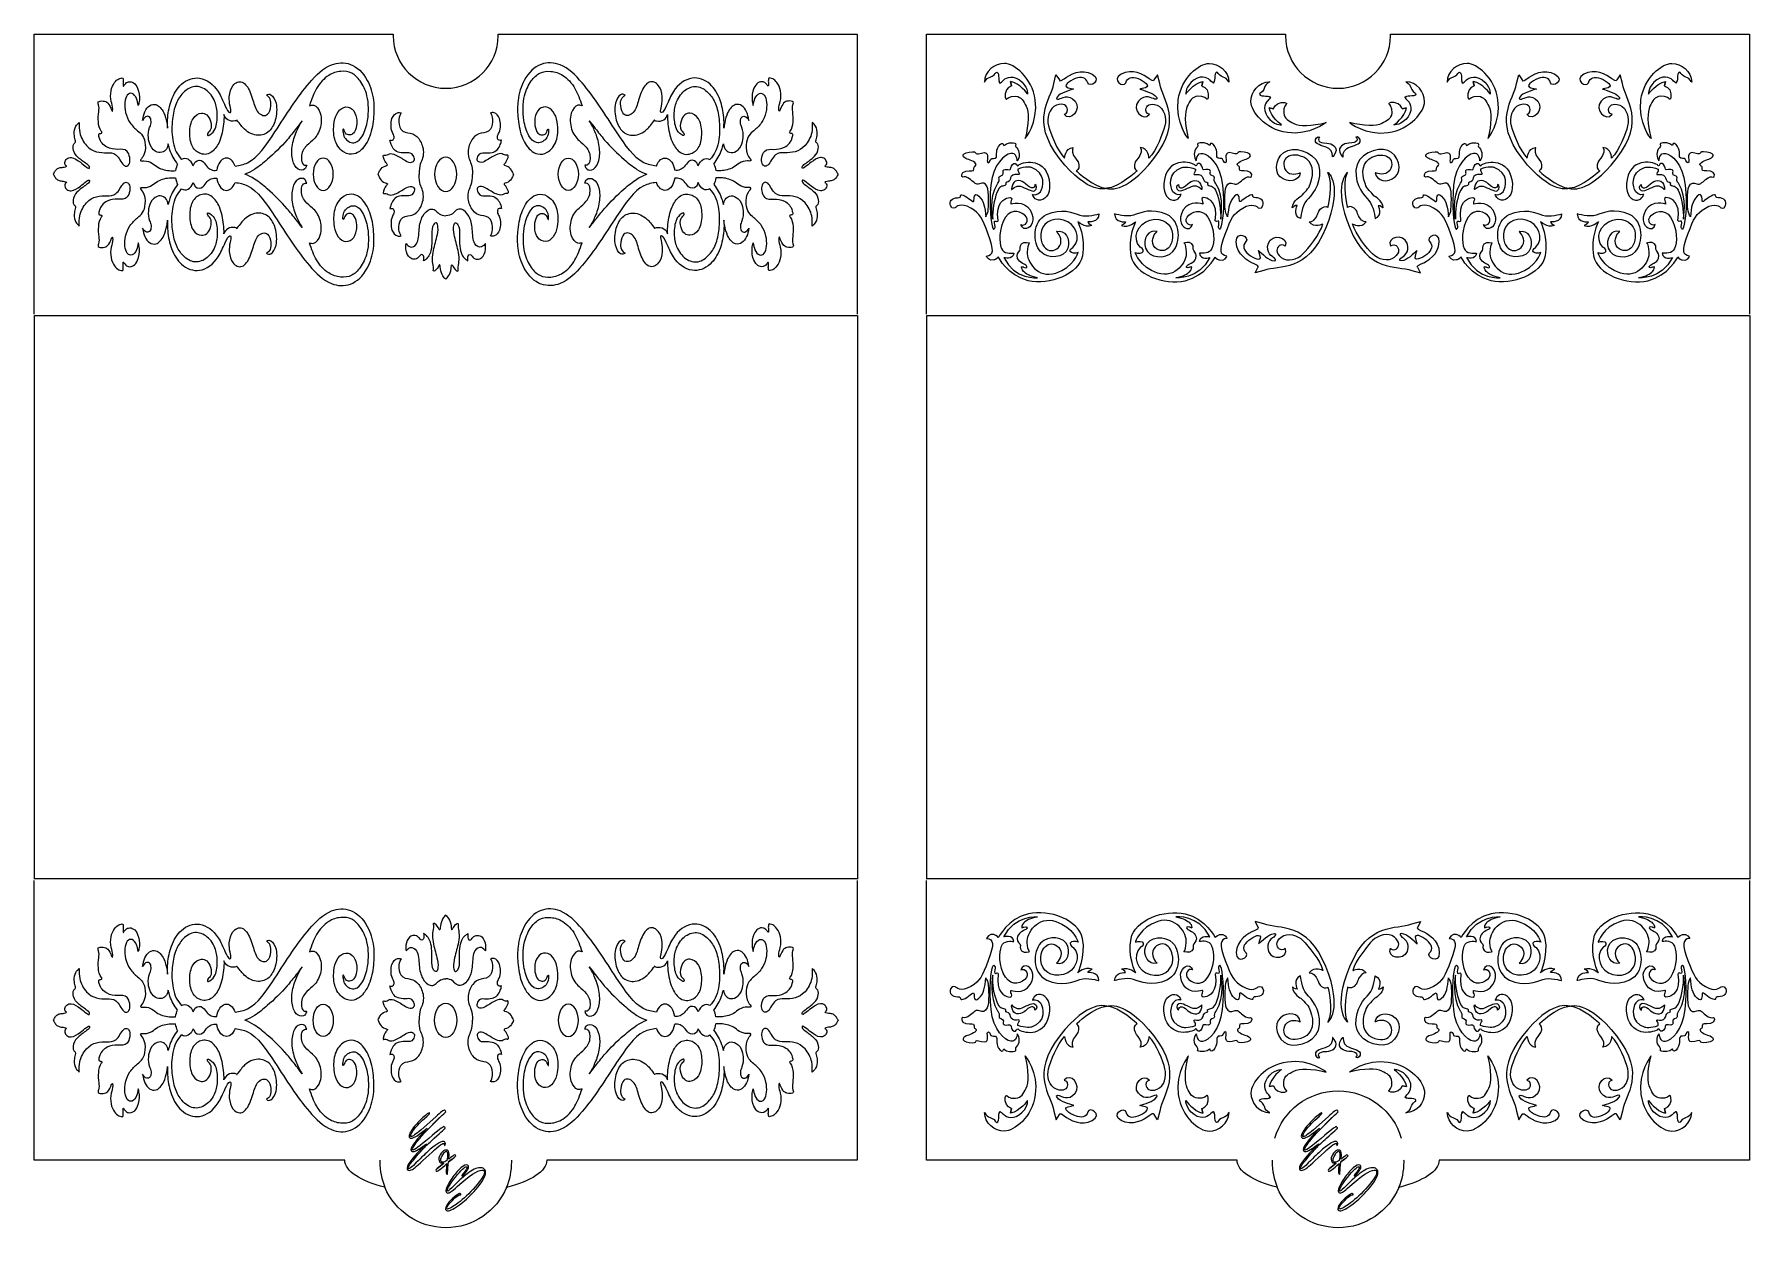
# Model space of a CAD drawing. Header units: millimetres. Extents: x -361 to 361, y -251 to 251.
import ezdxf

# ---------------------------------------------------------------- set-up
doc = ezdxf.new("R2010")
doc.units = ezdxf.units.MM
doc.header["$MEASUREMENT"] = 0
doc.layers.add('layer 1', color=7, linetype='Continuous')

msp = doc.modelspace()

# ---------------------------------------------------------------- linework, layer by layer
at = {"layer": 'layer 1', "lineweight": 9}
for points, knots in [([(-361.0487, 133.3888), (-361.0487, 133.3888), (-361.0487, 251.1888), (-361.0487, 251.1888), (-361.0487, 251.1888), (-361.0487, 251.1888), (-361.0487, 251.1888), (-361.0487, 251.1888), (-361.0487, 251.1888), (-361.0487, 251.1888), (-209.9237, 251.1888), (-209.9237, 251.1888)], [0, 0, 0, 0, 0.25, 0.25, 0.25, 0.25, 0.5, 0.5, 0.5, 0.5, 1, 1, 1, 1]), ([(-165.7737, 251.1888), (-165.7737, 251.1888), (-14.6486, 251.1888), (-14.6486, 251.1888), (-14.6486, 251.1888), (-14.6486, 251.1888), (-14.6486, 133.3888), (-14.6486, 133.3888)], [0, 0, 0, 0, 0.33333333, 0.33333333, 0.33333333, 0.33333333, 1, 1, 1, 1]), ([(14.5697, 133.3888), (14.5697, 133.3888), (14.5697, 251.1888), (14.5697, 251.1888), (14.5697, 251.1888), (14.5697, 251.1888), (14.5696, 251.1888), (14.5696, 251.1888), (14.5696, 251.1888), (14.5696, 251.1888), (165.6946, 251.1888), (165.6946, 251.1888)], [0, 0, 0, 0, 0.25, 0.25, 0.25, 0.25, 0.5, 0.5, 0.5, 0.5, 1, 1, 1, 1]), ([(209.8447, 251.1888), (209.8447, 251.1888), (360.9697, 251.1888), (360.9697, 251.1888), (360.9697, 251.1888), (360.9697, 251.1888), (360.9697, 133.3888), (360.9697, 133.3888)], [0, 0, 0, 0, 0.33333333, 0.33333333, 0.33333333, 0.33333333, 1, 1, 1, 1]), ([(45.1355, 231.3657), (45.1355, 231.3657), (45.4327, 230.6699), (45.4327, 230.6699), (45.4327, 230.6699), (45.4327, 230.6699), (45.1355, 231.3657), (45.1355, 231.3657)], [0, 0, 0, 0, 0.33333333, 0.33333333, 0.33333333, 0.33333333, 1, 1, 1, 1]), ([(49.9116, 231.3157), (49.9116, 231.3157), (50.3067, 229.4277), (50.3067, 229.4277), (50.3067, 229.4277), (50.3067, 229.4277), (49.9116, 231.3157), (49.9116, 231.3157)], [0, 0, 0, 0, 0.33333333, 0.33333333, 0.33333333, 0.33333333, 1, 1, 1, 1]), ([(130.8552, 231.3157), (130.8552, 231.3157), (130.4601, 229.4277), (130.4601, 229.4277), (130.4601, 229.4277), (130.4601, 229.4277), (130.8552, 231.3157), (130.8552, 231.3157)], [0, 0, 0, 0, 0.33333333, 0.33333333, 0.33333333, 0.33333333, 1, 1, 1, 1]), ([(135.6313, 231.3657), (135.6313, 231.3657), (135.3341, 230.6699), (135.3341, 230.6699), (135.3341, 230.6699), (135.3341, 230.6699), (135.6313, 231.3657), (135.6313, 231.3657)], [0, 0, 0, 0, 0.33333333, 0.33333333, 0.33333333, 0.33333333, 1, 1, 1, 1]), ([(239.9088, 231.3657), (239.9088, 231.3657), (240.206, 230.6699), (240.206, 230.6699), (240.206, 230.6699), (240.206, 230.6699), (239.9088, 231.3657), (239.9088, 231.3657)], [0, 0, 0, 0, 0.33333333, 0.33333333, 0.33333333, 0.33333333, 1, 1, 1, 1]), ([(244.6849, 231.3157), (244.6849, 231.3157), (245.08, 229.4277), (245.08, 229.4277), (245.08, 229.4277), (245.08, 229.4277), (244.6849, 231.3157), (244.6849, 231.3157)], [0, 0, 0, 0, 0.33333333, 0.33333333, 0.33333333, 0.33333333, 1, 1, 1, 1]), ([(325.6285, 231.3157), (325.6285, 231.3157), (325.2334, 229.4277), (325.2334, 229.4277), (325.2334, 229.4277), (325.2334, 229.4277), (325.6285, 231.3157), (325.6285, 231.3157)], [0, 0, 0, 0, 0.33333333, 0.33333333, 0.33333333, 0.33333333, 1, 1, 1, 1]), ([(330.4046, 231.3657), (330.4046, 231.3657), (330.1074, 230.6699), (330.1074, 230.6699), (330.1074, 230.6699), (330.1074, 230.6699), (330.4046, 231.3657), (330.4046, 231.3657)], [0, 0, 0, 0, 0.33333333, 0.33333333, 0.33333333, 0.33333333, 1, 1, 1, 1]), ([(158.6538, 224.9882), (158.6538, 224.9882), (159.3496, 224.691), (159.3496, 224.691), (159.3496, 224.691), (159.3496, 224.691), (158.6538, 224.9882), (158.6538, 224.9882)], [0, 0, 0, 0, 0.33333333, 0.33333333, 0.33333333, 0.33333333, 1, 1, 1, 1]), ([(216.629, 224.9882), (216.629, 224.9882), (215.9332, 224.691), (215.9332, 224.691), (215.9332, 224.691), (215.9332, 224.691), (216.629, 224.9882), (216.629, 224.9882)], [0, 0, 0, 0, 0.33333333, 0.33333333, 0.33333333, 0.33333333, 1, 1, 1, 1]), ([(158.7038, 220.2121), (158.7038, 220.2121), (160.5919, 219.817), (160.5919, 219.817), (160.5919, 219.817), (160.5919, 219.817), (158.7038, 220.2121), (158.7038, 220.2121)], [0, 0, 0, 0, 0.33333333, 0.33333333, 0.33333333, 0.33333333, 1, 1, 1, 1]), ([(216.5789, 220.2121), (216.5789, 220.2121), (214.6909, 219.817), (214.6909, 219.817), (214.6909, 219.817), (214.6909, 219.817), (216.5789, 220.2121), (216.5789, 220.2121)], [0, 0, 0, 0, 0.33333333, 0.33333333, 0.33333333, 0.33333333, 1, 1, 1, 1]), ([(182.7621, 214.098), (182.7621, 214.098), (182.7621, 214.098), (182.7621, 214.098), (182.7621, 214.098), (182.7621, 214.098), (182.7621, 214.098), (182.7621, 214.098)], [0, 0, 0, 0, 0.33333333, 0.33333333, 0.33333333, 0.33333333, 1, 1, 1, 1]), ([(192.5207, 214.098), (192.5207, 214.098), (192.5207, 214.098), (192.5207, 214.098), (192.5207, 214.098), (192.5207, 214.098), (192.5207, 214.098), (192.5207, 214.098)], [0, 0, 0, 0, 0.33333333, 0.33333333, 0.33333333, 0.33333333, 1, 1, 1, 1]), ([(56.0256, 207.2574), (56.0256, 207.2574), (56.0256, 207.2574), (56.0256, 207.2574), (56.0256, 207.2574), (56.0256, 207.2574), (56.0256, 207.2574), (56.0256, 207.2574)], [0, 0, 0, 0, 0.33333333, 0.33333333, 0.33333333, 0.33333333, 1, 1, 1, 1]), ([(124.7411, 207.2574), (124.7411, 207.2574), (124.7411, 207.2574), (124.7411, 207.2574), (124.7411, 207.2574), (124.7411, 207.2574), (124.7411, 207.2574), (124.7411, 207.2574)], [0, 0, 0, 0, 0.33333333, 0.33333333, 0.33333333, 0.33333333, 1, 1, 1, 1]), ([(250.7989, 207.2574), (250.7989, 207.2574), (250.7989, 207.2574), (250.7989, 207.2574), (250.7989, 207.2574), (250.7989, 207.2574), (250.7989, 207.2574), (250.7989, 207.2574)], [0, 0, 0, 0, 0.33333333, 0.33333333, 0.33333333, 0.33333333, 1, 1, 1, 1]), ([(319.5144, 207.2574), (319.5144, 207.2574), (319.5144, 207.2574), (319.5144, 207.2574), (319.5144, 207.2574), (319.5144, 207.2574), (319.5144, 207.2574), (319.5144, 207.2574)], [0, 0, 0, 0, 0.33333333, 0.33333333, 0.33333333, 0.33333333, 1, 1, 1, 1]), ([(185.4042, 199.571), (185.4042, 199.571), (185.4042, 199.571), (185.4042, 199.571), (185.4042, 199.571), (185.4042, 199.571), (185.4042, 199.571), (185.4042, 199.571)], [0, 0, 0, 0, 0.33333333, 0.33333333, 0.33333333, 0.33333333, 1, 1, 1, 1]), ([(189.8786, 199.571), (189.8786, 199.571), (189.8786, 199.571), (189.8786, 199.571), (189.8786, 199.571), (189.8786, 199.571), (189.8786, 199.571), (189.8786, 199.571)], [0, 0, 0, 0, 0.33333333, 0.33333333, 0.33333333, 0.33333333, 1, 1, 1, 1]), ([(-235.2217, 192.2889), (-235.2217, 192.2889), (-235.2217, 192.2889), (-235.2217, 192.2889), (-235.2217, 192.2889), (-235.2217, 192.2889), (-235.2217, 192.2889), (-235.2217, 192.2889)], [0, 0, 0, 0, 0.33333333, 0.33333333, 0.33333333, 0.33333333, 1, 1, 1, 1]), ([(-183.1754, 192.2595), (-183.1754, 192.2595), (-183.1754, 192.2595), (-183.1754, 192.2595), (-183.1754, 192.2595), (-183.1754, 192.2595), (-183.1754, 192.2595), (-183.1754, 192.2595)], [0, 0, 0, 0, 0.33333333, 0.33333333, 0.33333333, 0.33333333, 1, 1, 1, 1]), ([(-140.4757, 192.2889), (-140.4757, 192.2889), (-140.4757, 192.2889), (-140.4757, 192.2889), (-140.4757, 192.2889), (-140.4757, 192.2889), (-140.4757, 192.2889), (-140.4757, 192.2889)], [0, 0, 0, 0, 0.33333333, 0.33333333, 0.33333333, 0.33333333, 1, 1, 1, 1]), ([(176.003, 188.148), (176.003, 188.148), (176.003, 188.148), (176.003, 188.148), (176.003, 188.148), (176.003, 188.148), (176.003, 188.148), (176.003, 188.148)], [0, 0, 0, 0, 0.33333333, 0.33333333, 0.33333333, 0.33333333, 1, 1, 1, 1]), ([(183.5041, 193.078), (183.5041, 193.078), (183.5043, 193.078), (183.5043, 193.078), (183.5043, 193.078), (183.5043, 193.078), (183.5041, 193.078), (183.5041, 193.078)], [0, 0, 0, 0, 0.33333333, 0.33333333, 0.33333333, 0.33333333, 1, 1, 1, 1]), ([(191.7787, 193.078), (191.7787, 193.078), (191.7784, 193.078), (191.7784, 193.078), (191.7784, 193.078), (191.7784, 193.078), (191.7787, 193.078), (191.7787, 193.078)], [0, 0, 0, 0, 0.33333333, 0.33333333, 0.33333333, 0.33333333, 1, 1, 1, 1]), ([(199.2798, 188.148), (199.2798, 188.148), (199.2798, 188.148), (199.2798, 188.148), (199.2798, 188.148), (199.2798, 188.148), (199.2798, 188.148), (199.2798, 188.148)], [0, 0, 0, 0, 0.33333333, 0.33333333, 0.33333333, 0.33333333, 1, 1, 1, 1]), ([(50.4299, 185.8323), (50.4299, 185.8323), (50.4299, 185.8323), (50.4299, 185.8323), (50.4299, 185.8323), (50.4299, 185.8323), (50.4299, 185.8323), (50.4299, 185.8323)], [0, 0, 0, 0, 0.33333333, 0.33333333, 0.33333333, 0.33333333, 1, 1, 1, 1]), ([(90.3834, 186.3722), (90.3834, 186.3722), (90.3834, 186.3722), (90.3834, 186.3722), (90.3834, 186.3722), (90.3834, 186.3722), (90.3834, 186.3722), (90.3834, 186.3722)], [0, 0, 0, 0, 0.33333333, 0.33333333, 0.33333333, 0.33333333, 1, 1, 1, 1]), ([(90.3834, 186.3722), (90.3834, 186.3722), (90.3834, 186.3722), (90.3834, 186.3722), (90.3834, 186.3722), (90.3834, 186.3722), (90.3834, 186.3722), (90.3834, 186.3722)], [0, 0, 0, 0, 0.33333333, 0.33333333, 0.33333333, 0.33333333, 1, 1, 1, 1]), ([(130.3369, 185.8323), (130.3369, 185.8323), (130.3369, 185.8323), (130.3369, 185.8323), (130.3369, 185.8323), (130.3369, 185.8323), (130.3369, 185.8323), (130.3369, 185.8323)], [0, 0, 0, 0, 0.33333333, 0.33333333, 0.33333333, 0.33333333, 1, 1, 1, 1]), ([(245.2031, 185.8323), (245.2031, 185.8323), (245.2031, 185.8323), (245.2031, 185.8323), (245.2031, 185.8323), (245.2031, 185.8323), (245.2031, 185.8323), (245.2031, 185.8323)], [0, 0, 0, 0, 0.33333333, 0.33333333, 0.33333333, 0.33333333, 1, 1, 1, 1]), ([(285.1567, 186.3722), (285.1567, 186.3722), (285.1567, 186.3722), (285.1567, 186.3722), (285.1567, 186.3722), (285.1567, 186.3722), (285.1567, 186.3722), (285.1567, 186.3722)], [0, 0, 0, 0, 0.33333333, 0.33333333, 0.33333333, 0.33333333, 1, 1, 1, 1]), ([(285.1567, 186.3722), (285.1567, 186.3722), (285.1567, 186.3722), (285.1567, 186.3722), (285.1567, 186.3722), (285.1567, 186.3722), (285.1567, 186.3722), (285.1567, 186.3722)], [0, 0, 0, 0, 0.33333333, 0.33333333, 0.33333333, 0.33333333, 1, 1, 1, 1]), ([(325.1102, 185.8323), (325.1102, 185.8323), (325.1102, 185.8323), (325.1102, 185.8323), (325.1102, 185.8323), (325.1102, 185.8323), (325.1102, 185.8323), (325.1102, 185.8323)], [0, 0, 0, 0, 0.33333333, 0.33333333, 0.33333333, 0.33333333, 1, 1, 1, 1]), ([(42.4042, 173.3439), (42.4042, 173.3439), (42.4042, 173.3439), (42.4042, 173.3439), (42.4042, 173.3439), (42.4042, 173.3439), (42.4042, 173.3439), (42.4042, 173.3439)], [0, 0, 0, 0, 0.33333333, 0.33333333, 0.33333333, 0.33333333, 1, 1, 1, 1]), ([(138.3626, 173.3439), (138.3626, 173.3439), (138.3626, 173.3439), (138.3626, 173.3439), (138.3626, 173.3439), (138.3626, 173.3439), (138.3626, 173.3439), (138.3626, 173.3439)], [0, 0, 0, 0, 0.33333333, 0.33333333, 0.33333333, 0.33333333, 1, 1, 1, 1]), ([(237.1775, 173.3439), (237.1775, 173.3439), (237.1775, 173.3439), (237.1775, 173.3439), (237.1775, 173.3439), (237.1775, 173.3439), (237.1775, 173.3439), (237.1775, 173.3439)], [0, 0, 0, 0, 0.33333333, 0.33333333, 0.33333333, 0.33333333, 1, 1, 1, 1]), ([(333.1359, 173.3439), (333.1359, 173.3439), (333.1359, 173.3439), (333.1359, 173.3439), (333.1359, 173.3439), (333.1359, 173.3439), (333.1359, 173.3439), (333.1359, 173.3439)], [0, 0, 0, 0, 0.33333333, 0.33333333, 0.33333333, 0.33333333, 1, 1, 1, 1]), ([(42.4465, 169.5336), (42.4465, 169.5336), (42.4465, 169.5336), (42.4465, 169.5336), (42.4465, 169.5336), (42.4465, 169.5336), (42.4465, 169.5336), (42.4465, 169.5336)], [0, 0, 0, 0, 0.33333333, 0.33333333, 0.33333333, 0.33333333, 1, 1, 1, 1]), ([(138.3203, 169.5336), (138.3203, 169.5336), (138.3203, 169.5336), (138.3203, 169.5336), (138.3203, 169.5336), (138.3203, 169.5336), (138.3203, 169.5336), (138.3203, 169.5336)], [0, 0, 0, 0, 0.33333333, 0.33333333, 0.33333333, 0.33333333, 1, 1, 1, 1]), ([(237.2198, 169.5336), (237.2198, 169.5336), (237.2198, 169.5336), (237.2198, 169.5336), (237.2198, 169.5336), (237.2198, 169.5336), (237.2198, 169.5336), (237.2198, 169.5336)], [0, 0, 0, 0, 0.33333333, 0.33333333, 0.33333333, 0.33333333, 1, 1, 1, 1]), ([(333.0936, 169.5336), (333.0936, 169.5336), (333.0936, 169.5336), (333.0936, 169.5336), (333.0936, 169.5336), (333.0936, 169.5336), (333.0936, 169.5336), (333.0936, 169.5336)], [0, 0, 0, 0, 0.33333333, 0.33333333, 0.33333333, 0.33333333, 1, 1, 1, 1]), ([(54.565, 153.3419), (54.565, 153.3419), (55.4253, 153.1293), (55.4253, 153.1293), (55.4253, 153.1293), (55.4253, 153.1293), (54.565, 153.3419), (54.565, 153.3419)], [0, 0, 0, 0, 0.33333333, 0.33333333, 0.33333333, 0.33333333, 1, 1, 1, 1]), ([(126.2018, 153.3419), (126.2018, 153.3419), (125.3414, 153.1293), (125.3414, 153.1293), (125.3414, 153.1293), (125.3414, 153.1293), (126.2018, 153.3419), (126.2018, 153.3419)], [0, 0, 0, 0, 0.33333333, 0.33333333, 0.33333333, 0.33333333, 1, 1, 1, 1]), ([(249.3383, 153.3419), (249.3383, 153.3419), (250.1986, 153.1293), (250.1986, 153.1293), (250.1986, 153.1293), (250.1986, 153.1293), (249.3383, 153.3419), (249.3383, 153.3419)], [0, 0, 0, 0, 0.33333333, 0.33333333, 0.33333333, 0.33333333, 1, 1, 1, 1]), ([(320.975, 153.3419), (320.975, 153.3419), (320.1147, 153.1293), (320.1147, 153.1293), (320.1147, 153.1293), (320.1147, 153.1293), (320.975, 153.3419), (320.975, 153.3419)], [0, 0, 0, 0, 0.33333333, 0.33333333, 0.33333333, 0.33333333, 1, 1, 1, 1]), ([(-360.9946, -104.4463), (-360.9946, -104.4463), (-360.9946, 13.3537), (-360.9946, 13.3537), (-360.9946, 13.3537), (-360.9946, 13.3537), (-360.9845, 15.0499), (-360.9845, 15.0499), (-360.9845, 15.0499), (-360.9845, 15.0499), (-360.9845, 132.8463), (-360.9845, 132.8463)], [0, 0, 0, 0, 0.25, 0.25, 0.25, 0.25, 0.5, 0.5, 0.5, 0.5, 1, 1, 1, 1]), ([(-14.5776, 132.8463), (-14.5776, 132.8463), (-14.5776, 15.0499), (-14.5776, 15.0499), (-14.5776, 15.0499), (-14.5776, 15.0499), (-14.5696, 13.3537), (-14.5696, 13.3537), (-14.5696, 13.3537), (-14.5696, 13.3537), (-14.5696, -104.4463), (-14.5696, -104.4463)], [0, 0, 0, 0, 0.25, 0.25, 0.25, 0.25, 0.5, 0.5, 0.5, 0.5, 1, 1, 1, 1]), ([(14.6237, -104.4463), (14.6237, -104.4463), (14.6237, 13.3537), (14.6237, 13.3537), (14.6237, 13.3537), (14.6237, 13.3537), (14.6338, 15.05), (14.6338, 15.05), (14.6338, 15.05), (14.6338, 15.05), (14.6338, 132.8463), (14.6338, 132.8463)], [0, 0, 0, 0, 0.25, 0.25, 0.25, 0.25, 0.5, 0.5, 0.5, 0.5, 1, 1, 1, 1]), ([(361.0407, 132.8463), (361.0407, 132.8463), (361.0407, 15.05), (361.0407, 15.05), (361.0407, 15.05), (361.0407, 15.05), (361.0487, 13.3537), (361.0487, 13.3537), (361.0487, 13.3537), (361.0487, 13.3537), (361.0487, -104.4463), (361.0487, -104.4463)], [0, 0, 0, 0, 0.25, 0.25, 0.25, 0.25, 0.5, 0.5, 0.5, 0.5, 1, 1, 1, 1]), ([(-230.3487, -222.7888), (-230.3487, -222.7888), (-361.0487, -222.7888), (-361.0487, -222.7888), (-361.0487, -222.7888), (-361.0487, -222.7888), (-361.0487, -104.9888), (-361.0487, -104.9888)], [0, 0, 0, 0, 0.33333333, 0.33333333, 0.33333333, 0.33333333, 1, 1, 1, 1]), ([(-14.6237, -104.9888), (-14.6237, -104.9888), (-14.6237, -222.7888), (-14.6237, -222.7888), (-14.6237, -222.7888), (-14.6237, -222.7888), (-145.2987, -222.7888), (-145.2987, -222.7888)], [0, 0, 0, 0, 0.33333333, 0.33333333, 0.33333333, 0.33333333, 1, 1, 1, 1]), ([(54.5878, -124.9494), (54.5878, -124.9494), (55.4481, -124.7368), (55.4481, -124.7368), (55.4481, -124.7368), (55.4481, -124.7368), (54.5878, -124.9494), (54.5878, -124.9494)], [0, 0, 0, 0, 0.33333333, 0.33333333, 0.33333333, 0.33333333, 1, 1, 1, 1]), ([(126.2245, -124.9494), (126.2245, -124.9494), (125.3642, -124.7368), (125.3642, -124.7368), (125.3642, -124.7368), (125.3642, -124.7368), (126.2245, -124.9494), (126.2245, -124.9494)], [0, 0, 0, 0, 0.33333333, 0.33333333, 0.33333333, 0.33333333, 1, 1, 1, 1]), ([(249.3611, -124.9494), (249.3611, -124.9494), (250.2214, -124.7368), (250.2214, -124.7368), (250.2214, -124.7368), (250.2214, -124.7368), (249.3611, -124.9494), (249.3611, -124.9494)], [0, 0, 0, 0, 0.33333333, 0.33333333, 0.33333333, 0.33333333, 1, 1, 1, 1]), ([(320.9978, -124.9494), (320.9978, -124.9494), (320.1375, -124.7368), (320.1375, -124.7368), (320.1375, -124.7368), (320.1375, -124.7368), (320.9978, -124.9494), (320.9978, -124.9494)], [0, 0, 0, 0, 0.33333333, 0.33333333, 0.33333333, 0.33333333, 1, 1, 1, 1]), ([(42.4693, -141.1412), (42.4693, -141.1412), (42.4693, -141.1412), (42.4693, -141.1412), (42.4693, -141.1412), (42.4693, -141.1412), (42.4693, -141.1412), (42.4693, -141.1412)], [0, 0, 0, 0, 0.33333333, 0.33333333, 0.33333333, 0.33333333, 1, 1, 1, 1]), ([(138.3431, -141.1412), (138.3431, -141.1412), (138.3431, -141.1412), (138.3431, -141.1412), (138.3431, -141.1412), (138.3431, -141.1412), (138.3431, -141.1412), (138.3431, -141.1412)], [0, 0, 0, 0, 0.33333333, 0.33333333, 0.33333333, 0.33333333, 1, 1, 1, 1]), ([(237.2426, -141.1412), (237.2426, -141.1412), (237.2426, -141.1412), (237.2426, -141.1412), (237.2426, -141.1412), (237.2426, -141.1412), (237.2426, -141.1412), (237.2426, -141.1412)], [0, 0, 0, 0, 0.33333333, 0.33333333, 0.33333333, 0.33333333, 1, 1, 1, 1]), ([(333.1163, -141.1412), (333.1163, -141.1412), (333.1163, -141.1412), (333.1163, -141.1412), (333.1163, -141.1412), (333.1163, -141.1412), (333.1163, -141.1412), (333.1163, -141.1412)], [0, 0, 0, 0, 0.33333333, 0.33333333, 0.33333333, 0.33333333, 1, 1, 1, 1]), ([(42.427, -144.9515), (42.427, -144.9515), (42.427, -144.9515), (42.427, -144.9515), (42.427, -144.9515), (42.427, -144.9515), (42.427, -144.9515), (42.427, -144.9515)], [0, 0, 0, 0, 0.33333333, 0.33333333, 0.33333333, 0.33333333, 1, 1, 1, 1]), ([(138.3854, -144.9515), (138.3854, -144.9515), (138.3854, -144.9515), (138.3854, -144.9515), (138.3854, -144.9515), (138.3854, -144.9515), (138.3854, -144.9515), (138.3854, -144.9515)], [0, 0, 0, 0, 0.33333333, 0.33333333, 0.33333333, 0.33333333, 1, 1, 1, 1]), ([(237.2003, -144.9515), (237.2003, -144.9515), (237.2003, -144.9515), (237.2003, -144.9515), (237.2003, -144.9515), (237.2003, -144.9515), (237.2003, -144.9515), (237.2003, -144.9515)], [0, 0, 0, 0, 0.33333333, 0.33333333, 0.33333333, 0.33333333, 1, 1, 1, 1]), ([(333.1587, -144.9515), (333.1587, -144.9515), (333.1587, -144.9515), (333.1587, -144.9515), (333.1587, -144.9515), (333.1587, -144.9515), (333.1587, -144.9515), (333.1587, -144.9515)], [0, 0, 0, 0, 0.33333333, 0.33333333, 0.33333333, 0.33333333, 1, 1, 1, 1]), ([(50.4526, -157.4398), (50.4526, -157.4398), (50.4526, -157.4398), (50.4526, -157.4398), (50.4526, -157.4398), (50.4526, -157.4398), (50.4526, -157.4398), (50.4526, -157.4398)], [0, 0, 0, 0, 0.33333333, 0.33333333, 0.33333333, 0.33333333, 1, 1, 1, 1]), ([(90.4062, -157.9798), (90.4062, -157.9798), (90.4062, -157.9798), (90.4062, -157.9798), (90.4062, -157.9798), (90.4062, -157.9798), (90.4062, -157.9798), (90.4062, -157.9798)], [0, 0, 0, 0, 0.33333333, 0.33333333, 0.33333333, 0.33333333, 1, 1, 1, 1]), ([(90.4062, -157.9798), (90.4062, -157.9798), (90.4062, -157.9798), (90.4062, -157.9798), (90.4062, -157.9798), (90.4062, -157.9798), (90.4062, -157.9798), (90.4062, -157.9798)], [0, 0, 0, 0, 0.33333333, 0.33333333, 0.33333333, 0.33333333, 1, 1, 1, 1]), ([(130.3597, -157.4398), (130.3597, -157.4398), (130.3597, -157.4398), (130.3597, -157.4398), (130.3597, -157.4398), (130.3597, -157.4398), (130.3597, -157.4398), (130.3597, -157.4398)], [0, 0, 0, 0, 0.33333333, 0.33333333, 0.33333333, 0.33333333, 1, 1, 1, 1]), ([(245.2259, -157.4398), (245.2259, -157.4398), (245.2259, -157.4398), (245.2259, -157.4398), (245.2259, -157.4398), (245.2259, -157.4398), (245.2259, -157.4398), (245.2259, -157.4398)], [0, 0, 0, 0, 0.33333333, 0.33333333, 0.33333333, 0.33333333, 1, 1, 1, 1]), ([(285.1795, -157.9798), (285.1795, -157.9798), (285.1795, -157.9798), (285.1795, -157.9798), (285.1795, -157.9798), (285.1795, -157.9798), (285.1795, -157.9798), (285.1795, -157.9798)], [0, 0, 0, 0, 0.33333333, 0.33333333, 0.33333333, 0.33333333, 1, 1, 1, 1]), ([(285.1795, -157.9798), (285.1795, -157.9798), (285.1795, -157.9798), (285.1795, -157.9798), (285.1795, -157.9798), (285.1795, -157.9798), (285.1795, -157.9798), (285.1795, -157.9798)], [0, 0, 0, 0, 0.33333333, 0.33333333, 0.33333333, 0.33333333, 1, 1, 1, 1]), ([(325.133, -157.4398), (325.133, -157.4398), (325.133, -157.4398), (325.133, -157.4398), (325.133, -157.4398), (325.133, -157.4398), (325.133, -157.4398), (325.133, -157.4398)], [0, 0, 0, 0, 0.33333333, 0.33333333, 0.33333333, 0.33333333, 1, 1, 1, 1]), ([(-235.2217, -163.8889), (-235.2217, -163.8889), (-235.2217, -163.8889), (-235.2217, -163.8889), (-235.2217, -163.8889), (-235.2217, -163.8889), (-235.2217, -163.8889), (-235.2217, -163.8889)], [0, 0, 0, 0, 0.33333333, 0.33333333, 0.33333333, 0.33333333, 1, 1, 1, 1]), ([(-183.1754, -163.8595), (-183.1754, -163.8595), (-183.1754, -163.8595), (-183.1754, -163.8595), (-183.1754, -163.8595), (-183.1754, -163.8595), (-183.1754, -163.8595), (-183.1754, -163.8595)], [0, 0, 0, 0, 0.33333333, 0.33333333, 0.33333333, 0.33333333, 1, 1, 1, 1]), ([(-140.4757, -163.8889), (-140.4757, -163.8889), (-140.4757, -163.8889), (-140.4757, -163.8889), (-140.4757, -163.8889), (-140.4757, -163.8889), (-140.4757, -163.8889), (-140.4757, -163.8889)], [0, 0, 0, 0, 0.33333333, 0.33333333, 0.33333333, 0.33333333, 1, 1, 1, 1]), ([(176.0258, -159.7555), (176.0258, -159.7555), (176.0258, -159.7555), (176.0258, -159.7555), (176.0258, -159.7555), (176.0258, -159.7555), (176.0258, -159.7555), (176.0258, -159.7555)], [0, 0, 0, 0, 0.33333333, 0.33333333, 0.33333333, 0.33333333, 1, 1, 1, 1]), ([(183.5269, -164.6855), (183.5269, -164.6855), (183.5271, -164.6855), (183.5271, -164.6855), (183.5271, -164.6855), (183.5271, -164.6855), (183.5269, -164.6855), (183.5269, -164.6855)], [0, 0, 0, 0, 0.33333333, 0.33333333, 0.33333333, 0.33333333, 1, 1, 1, 1]), ([(191.8015, -164.6855), (191.8015, -164.6855), (191.8012, -164.6855), (191.8012, -164.6855), (191.8012, -164.6855), (191.8012, -164.6855), (191.8015, -164.6855), (191.8015, -164.6855)], [0, 0, 0, 0, 0.33333333, 0.33333333, 0.33333333, 0.33333333, 1, 1, 1, 1]), ([(199.3026, -159.7555), (199.3026, -159.7555), (199.3026, -159.7555), (199.3026, -159.7555), (199.3026, -159.7555), (199.3026, -159.7555), (199.3026, -159.7555), (199.3026, -159.7555)], [0, 0, 0, 0, 0.33333333, 0.33333333, 0.33333333, 0.33333333, 1, 1, 1, 1]), ([(185.4269, -171.1786), (185.4269, -171.1786), (185.4269, -171.1786), (185.4269, -171.1786), (185.4269, -171.1786), (185.4269, -171.1786), (185.4269, -171.1786), (185.4269, -171.1786)], [0, 0, 0, 0, 0.33333333, 0.33333333, 0.33333333, 0.33333333, 1, 1, 1, 1]), ([(189.9014, -171.1786), (189.9014, -171.1786), (189.9014, -171.1786), (189.9014, -171.1786), (189.9014, -171.1786), (189.9014, -171.1786), (189.9014, -171.1786), (189.9014, -171.1786)], [0, 0, 0, 0, 0.33333333, 0.33333333, 0.33333333, 0.33333333, 1, 1, 1, 1]), ([(56.0484, -178.865), (56.0484, -178.865), (56.0484, -178.865), (56.0484, -178.865), (56.0484, -178.865), (56.0484, -178.865), (56.0484, -178.865), (56.0484, -178.865)], [0, 0, 0, 0, 0.33333333, 0.33333333, 0.33333333, 0.33333333, 1, 1, 1, 1]), ([(124.7639, -178.865), (124.7639, -178.865), (124.7639, -178.865), (124.7639, -178.865), (124.7639, -178.865), (124.7639, -178.865), (124.7639, -178.865), (124.7639, -178.865)], [0, 0, 0, 0, 0.33333333, 0.33333333, 0.33333333, 0.33333333, 1, 1, 1, 1]), ([(250.8217, -178.865), (250.8217, -178.865), (250.8217, -178.865), (250.8217, -178.865), (250.8217, -178.865), (250.8217, -178.865), (250.8217, -178.865), (250.8217, -178.865)], [0, 0, 0, 0, 0.33333333, 0.33333333, 0.33333333, 0.33333333, 1, 1, 1, 1]), ([(319.5372, -178.865), (319.5372, -178.865), (319.5372, -178.865), (319.5372, -178.865), (319.5372, -178.865), (319.5372, -178.865), (319.5372, -178.865), (319.5372, -178.865)], [0, 0, 0, 0, 0.33333333, 0.33333333, 0.33333333, 0.33333333, 1, 1, 1, 1]), ([(182.7849, -185.7056), (182.7849, -185.7056), (182.7849, -185.7056), (182.7849, -185.7056), (182.7849, -185.7056), (182.7849, -185.7056), (182.7849, -185.7056), (182.7849, -185.7056)], [0, 0, 0, 0, 0.33333333, 0.33333333, 0.33333333, 0.33333333, 1, 1, 1, 1]), ([(192.5435, -185.7056), (192.5435, -185.7056), (192.5435, -185.7056), (192.5435, -185.7056), (192.5435, -185.7056), (192.5435, -185.7056), (192.5435, -185.7056), (192.5435, -185.7056)], [0, 0, 0, 0, 0.33333333, 0.33333333, 0.33333333, 0.33333333, 1, 1, 1, 1]), ([(158.7266, -191.8196), (158.7266, -191.8196), (160.6147, -191.4245), (160.6147, -191.4245), (160.6147, -191.4245), (160.6147, -191.4245), (158.7266, -191.8196), (158.7266, -191.8196)], [0, 0, 0, 0, 0.33333333, 0.33333333, 0.33333333, 0.33333333, 1, 1, 1, 1]), ([(216.6017, -191.8196), (216.6017, -191.8196), (214.7137, -191.4245), (214.7137, -191.4245), (214.7137, -191.4245), (214.7137, -191.4245), (216.6017, -191.8196), (216.6017, -191.8196)], [0, 0, 0, 0, 0.33333333, 0.33333333, 0.33333333, 0.33333333, 1, 1, 1, 1]), ([(49.9344, -202.9232), (49.9344, -202.9232), (50.3295, -201.0352), (50.3295, -201.0352), (50.3295, -201.0352), (50.3295, -201.0352), (49.9344, -202.9232), (49.9344, -202.9232)], [0, 0, 0, 0, 0.33333333, 0.33333333, 0.33333333, 0.33333333, 1, 1, 1, 1]), ([(130.878, -202.9232), (130.878, -202.9232), (130.4829, -201.0352), (130.4829, -201.0352), (130.4829, -201.0352), (130.4829, -201.0352), (130.878, -202.9232), (130.878, -202.9232)], [0, 0, 0, 0, 0.33333333, 0.33333333, 0.33333333, 0.33333333, 1, 1, 1, 1]), ([(158.6766, -196.5958), (158.6766, -196.5958), (159.3724, -196.2985), (159.3724, -196.2985), (159.3724, -196.2985), (159.3724, -196.2985), (158.6766, -196.5958), (158.6766, -196.5958)], [0, 0, 0, 0, 0.33333333, 0.33333333, 0.33333333, 0.33333333, 1, 1, 1, 1]), ([(216.6517, -196.5958), (216.6517, -196.5958), (215.956, -196.2985), (215.956, -196.2985), (215.956, -196.2985), (215.956, -196.2985), (216.6517, -196.5958), (216.6517, -196.5958)], [0, 0, 0, 0, 0.33333333, 0.33333333, 0.33333333, 0.33333333, 1, 1, 1, 1]), ([(244.7076, -202.9232), (244.7076, -202.9232), (245.1028, -201.0352), (245.1028, -201.0352), (245.1028, -201.0352), (245.1028, -201.0352), (244.7076, -202.9232), (244.7076, -202.9232)], [0, 0, 0, 0, 0.33333333, 0.33333333, 0.33333333, 0.33333333, 1, 1, 1, 1]), ([(325.6513, -202.9232), (325.6513, -202.9232), (325.2562, -201.0352), (325.2562, -201.0352), (325.2562, -201.0352), (325.2562, -201.0352), (325.6513, -202.9232), (325.6513, -202.9232)], [0, 0, 0, 0, 0.33333333, 0.33333333, 0.33333333, 0.33333333, 1, 1, 1, 1]), ([(-192.0691, -204.5153), (-192.0691, -204.5153), (-198.1743, -209.9474), (-198.1743, -209.9474), (-198.1743, -209.9474), (-198.1743, -209.9474), (-192.0691, -204.5153), (-192.0691, -204.5153)], [0, 0, 0, 0, 0.33333333, 0.33333333, 0.33333333, 0.33333333, 1, 1, 1, 1]), ([(-195.7833, -210.2143), (-195.7833, -210.2143), (-191.1289, -205.5135), (-191.1289, -205.5135), (-191.1289, -205.5135), (-191.1289, -205.5135), (-189.3531, -203.8653), (-189.3531, -203.8653), (-189.3531, -203.8653), (-189.3531, -203.8653), (-195.7833, -210.2143), (-195.7833, -210.2143)], [0, 0, 0, 0, 0.25, 0.25, 0.25, 0.25, 0.5, 0.5, 0.5, 0.5, 1, 1, 1, 1]), ([(45.1583, -202.9733), (45.1583, -202.9733), (45.4555, -202.2775), (45.4555, -202.2775), (45.4555, -202.2775), (45.4555, -202.2775), (45.1583, -202.9733), (45.1583, -202.9733)], [0, 0, 0, 0, 0.33333333, 0.33333333, 0.33333333, 0.33333333, 1, 1, 1, 1]), ([(135.6541, -202.9733), (135.6541, -202.9733), (135.3569, -202.2775), (135.3569, -202.2775), (135.3569, -202.2775), (135.3569, -202.2775), (135.6541, -202.9733), (135.6541, -202.9733)], [0, 0, 0, 0, 0.33333333, 0.33333333, 0.33333333, 0.33333333, 1, 1, 1, 1]), ([(183.5492, -204.5153), (183.5492, -204.5153), (177.444, -209.9473), (177.444, -209.9473), (177.444, -209.9473), (177.444, -209.9473), (183.5492, -204.5153), (183.5492, -204.5153)], [0, 0, 0, 0, 0.33333333, 0.33333333, 0.33333333, 0.33333333, 1, 1, 1, 1]), ([(179.835, -210.2143), (179.835, -210.2143), (184.4894, -205.5135), (184.4894, -205.5135), (184.4894, -205.5135), (184.4894, -205.5135), (186.2652, -203.8653), (186.2652, -203.8653), (186.2652, -203.8653), (186.2652, -203.8653), (179.835, -210.2143), (179.835, -210.2143)], [0, 0, 0, 0, 0.25, 0.25, 0.25, 0.25, 0.5, 0.5, 0.5, 0.5, 1, 1, 1, 1]), ([(239.9316, -202.9733), (239.9316, -202.9733), (240.2288, -202.2775), (240.2288, -202.2775), (240.2288, -202.2775), (240.2288, -202.2775), (239.9316, -202.9733), (239.9316, -202.9733)], [0, 0, 0, 0, 0.33333333, 0.33333333, 0.33333333, 0.33333333, 1, 1, 1, 1]), ([(330.4274, -202.9733), (330.4274, -202.9733), (330.1302, -202.2775), (330.1302, -202.2775), (330.1302, -202.2775), (330.1302, -202.2775), (330.4274, -202.9733), (330.4274, -202.9733)], [0, 0, 0, 0, 0.33333333, 0.33333333, 0.33333333, 0.33333333, 1, 1, 1, 1]), ([(-195.9922, -215.8321), (-195.9922, -215.8321), (-195.9922, -215.8321), (-195.9922, -215.8321), (-195.9922, -215.8321), (-195.9922, -215.8321), (-195.9922, -215.8321), (-195.9922, -215.8321)], [0, 0, 0, 0, 0.33333333, 0.33333333, 0.33333333, 0.33333333, 1, 1, 1, 1]), ([(179.6261, -215.8321), (179.6261, -215.8321), (179.6261, -215.8321), (179.6261, -215.8321), (179.6261, -215.8321), (179.6261, -215.8321), (179.6261, -215.8321), (179.6261, -215.8321)], [0, 0, 0, 0, 0.33333333, 0.33333333, 0.33333333, 0.33333333, 1, 1, 1, 1]), ([(-187.359, -222.9175), (-187.359, -222.9175), (-187.359, -222.9175), (-187.359, -222.9175), (-187.359, -222.9175), (-187.359, -222.9175), (-187.359, -222.9175), (-187.359, -222.9175)], [0, 0, 0, 0, 0.33333333, 0.33333333, 0.33333333, 0.33333333, 1, 1, 1, 1]), ([(-186.6742, -223.5211), (-186.6742, -223.5211), (-185.1305, -222.3024), (-185.1305, -222.3024), (-185.1305, -222.3024), (-185.1305, -222.3024), (-186.6742, -223.5211), (-186.6742, -223.5211)], [0, 0, 0, 0, 0.33333333, 0.33333333, 0.33333333, 0.33333333, 1, 1, 1, 1]), ([(188.2593, -222.9175), (188.2593, -222.9175), (188.2593, -222.9175), (188.2593, -222.9175), (188.2593, -222.9175), (188.2593, -222.9175), (188.2593, -222.9175), (188.2593, -222.9175)], [0, 0, 0, 0, 0.33333333, 0.33333333, 0.33333333, 0.33333333, 1, 1, 1, 1]), ([(188.9441, -223.5211), (188.9441, -223.5211), (190.4878, -222.3023), (190.4878, -222.3023), (190.4878, -222.3023), (190.4878, -222.3023), (188.9441, -223.5211), (188.9441, -223.5211)], [0, 0, 0, 0, 0.33333333, 0.33333333, 0.33333333, 0.33333333, 1, 1, 1, 1]), ([(-188.6706, -223.997), (-188.6706, -223.997), (-191.433, -226.3068), (-191.433, -226.3068), (-191.433, -226.3068), (-191.433, -226.3068), (-188.6706, -223.997), (-188.6706, -223.997)], [0, 0, 0, 0, 0.33333333, 0.33333333, 0.33333333, 0.33333333, 1, 1, 1, 1]), ([(-187.4519, -224.2059), (-187.4519, -224.2059), (-187.4519, -224.2059), (-187.4519, -224.2059), (-187.4519, -224.2059), (-187.4519, -224.2059), (-187.4519, -224.2059), (-187.4519, -224.2059)], [0, 0, 0, 0, 0.33333333, 0.33333333, 0.33333333, 0.33333333, 1, 1, 1, 1]), ([(-181.1168, -229.2851), (-181.1168, -229.2851), (-181.1168, -229.2851), (-181.1168, -229.2851), (-181.1168, -229.2851), (-181.1168, -229.2851), (-181.1168, -229.2851), (-181.1168, -229.2851)], [0, 0, 0, 0, 0.33333333, 0.33333333, 0.33333333, 0.33333333, 1, 1, 1, 1]), ([(186.9477, -223.997), (186.9477, -223.997), (184.1853, -226.3068), (184.1853, -226.3068), (184.1853, -226.3068), (184.1853, -226.3068), (186.9477, -223.997), (186.9477, -223.997)], [0, 0, 0, 0, 0.33333333, 0.33333333, 0.33333333, 0.33333333, 1, 1, 1, 1]), ([(188.1665, -224.2059), (188.1665, -224.2059), (188.1665, -224.2059), (188.1665, -224.2059), (188.1665, -224.2059), (188.1665, -224.2059), (188.1665, -224.2059), (188.1665, -224.2059)], [0, 0, 0, 0, 0.33333333, 0.33333333, 0.33333333, 0.33333333, 1, 1, 1, 1]), ([(194.5015, -229.2851), (194.5015, -229.2851), (194.5015, -229.2851), (194.5015, -229.2851), (194.5015, -229.2851), (194.5015, -229.2851), (194.5015, -229.2851), (194.5015, -229.2851)], [0, 0, 0, 0, 0.33333333, 0.33333333, 0.33333333, 0.33333333, 1, 1, 1, 1]), ([(-181.9177, -237.3171), (-181.9177, -237.3171), (-181.6391, -237.3287), (-181.6391, -237.3287), (-181.6391, -237.3287), (-181.6391, -237.3287), (-181.9177, -237.3171), (-181.9177, -237.3171)], [0, 0, 0, 0, 0.33333333, 0.33333333, 0.33333333, 0.33333333, 1, 1, 1, 1]), ([(193.7006, -237.3171), (193.7006, -237.3171), (193.9792, -237.3287), (193.9792, -237.3287), (193.9792, -237.3287), (193.9792, -237.3287), (193.7006, -237.3171), (193.7006, -237.3171)], [0, 0, 0, 0, 0.33333333, 0.33333333, 0.33333333, 0.33333333, 1, 1, 1, 1])]:
    msp.add_open_spline(points, degree=3, knots=knots, dxfattribs=at)
for points in [[(-209.9237, 251.1888), (-209.9309, 250.98), (-209.9487, 250.7745), (-209.9487, 250.5638)], [(-209.9487, 250.5638), (-209.9487, 238.3585), (-200.054, 228.4638), (-187.8487, 228.4638)], [(-187.8487, 228.4638), (-175.6434, 228.4638), (-165.7487, 238.3585), (-165.7487, 250.5638)], [(-165.7487, 250.5638), (-165.7487, 250.7745), (-165.7664, 250.98), (-165.7737, 251.1888)], [(165.6946, 251.1888), (165.6874, 250.98), (165.6696, 250.7746), (165.6696, 250.5638)], [(165.6696, 250.5638), (165.6696, 238.3585), (175.5643, 228.4638), (187.7696, 228.4638)], [(187.7696, 228.4638), (199.9749, 228.4638), (209.8696, 238.3585), (209.8696, 250.5638)], [(209.8696, 250.5638), (209.8696, 250.7746), (209.8519, 250.98), (209.8447, 251.1888)], [(-245.2391, 230.742), (-242.4528, 233.9976), (-239.4574, 236.9383), (-235.9739, 238.3209)], [(-235.9739, 238.3209), (-233.4032, 239.3412), (-230.5666, 239.5129), (-227.9634, 238.5358)], [(-227.9634, 238.5358), (-225.2015, 237.499), (-222.702, 235.1691), (-220.8896, 231.7828)], [(-147.734, 238.5358), (-150.4959, 237.499), (-152.9953, 235.1691), (-154.8078, 231.7828)], [(-139.7235, 238.3209), (-142.2942, 239.3412), (-145.1308, 239.5129), (-147.734, 238.5358)], [(-130.4583, 230.742), (-133.2446, 233.9976), (-136.24, 236.9383), (-139.7235, 238.3209)], [(47.3178, 238.9286), (43.2174, 238.9376), (38.9894, 235.7), (38.9121, 231.0274)], [(60.2926, 223.575), (58.9649, 233.0774), (51.4183, 238.9196), (47.3178, 238.9286)], [(120.4742, 223.575), (121.8019, 233.0774), (129.3485, 238.9196), (133.4489, 238.9286)], [(133.4489, 238.9286), (137.5494, 238.9376), (141.7774, 235.7), (141.8547, 231.0274)], [(242.0911, 238.9286), (237.9907, 238.9376), (233.7627, 235.7), (233.6854, 231.0274)], [(255.0659, 223.575), (253.7382, 233.0774), (246.1916, 238.9196), (242.0911, 238.9286)], [(315.2475, 223.575), (316.5752, 233.0774), (324.1218, 238.9196), (328.2222, 238.9286)], [(328.2222, 238.9286), (332.3227, 238.9376), (336.5507, 235.7), (336.6279, 231.0274)], [(-327.2837, 230.8535), (-326.7484, 231.5853), (-326.1086, 232.1915), (-325.4853, 232.4688)], [(-325.4853, 232.4688), (-325.1602, 232.6137), (-324.8394, 232.6688), (-324.4247, 232.792)], [(-324.4247, 232.792), (-324.1915, 232.8613), (-323.9287, 232.9521), (-323.7925, 232.7839)], [(-323.7925, 232.7839), (-323.662, 232.6222), (-323.6474, 232.2224), (-323.6414, 231.8827)], [(-323.6414, 231.8827), (-323.6306, 231.2738), (-323.6468, 230.8571), (-323.6719, 230.2311)], [(-322.9725, 230.071), (-322.4555, 230.7815), (-321.9273, 231.0424), (-321.3976, 231.1502)], [(-321.3976, 231.1502), (-320.6697, 231.2983), (-319.939, 231.1584), (-319.2875, 230.7265)], [(-299.1416, 230.1512), (-296.936, 232.1648), (-294.175, 233.1057), (-291.51, 232.715)], [(-291.51, 232.715), (-288.5283, 232.2781), (-285.667, 230.1741), (-283.6709, 227.0601)], [(-277.4716, 229.5039), (-276.4118, 230.9219), (-274.8813, 231.5774), (-273.5325, 231.0428)], [(-237.1329, 233.8671), (-239.0582, 232.6485), (-240.8706, 230.7017), (-242.2361, 228.3476)], [(-232.068, 235.5732), (-233.807, 235.4036), (-235.51, 234.894), (-237.1329, 233.8671)], [(-227.3873, 234.8328), (-228.8731, 235.6009), (-230.4854, 235.7277), (-232.068, 235.5732)], [(-223.8589, 231.5639), (-224.9008, 233.0142), (-226.0964, 234.1655), (-227.3873, 234.8328)], [(-221.0247, 225.3216), (-221.6168, 227.7322), (-222.6314, 229.8556), (-223.8589, 231.5639)], [(-220.8896, 231.7828), (-219.5897, 229.3546), (-218.6432, 226.3833), (-218.2735, 223.368)], [(-154.8078, 231.7828), (-156.1076, 229.3546), (-157.0542, 226.3833), (-157.4238, 223.368)], [(-154.6727, 225.3216), (-154.0806, 227.7322), (-153.066, 229.8556), (-151.8385, 231.5639)], [(-151.8385, 231.5639), (-150.7965, 233.0142), (-149.601, 234.1655), (-148.31, 234.8328)], [(-148.31, 234.8328), (-146.8242, 235.6009), (-145.2119, 235.7277), (-143.6294, 235.5732)], [(-143.6294, 235.5732), (-141.8904, 235.4036), (-140.1874, 234.894), (-138.5645, 233.8671)], [(-138.5645, 233.8671), (-136.6391, 232.6485), (-134.8268, 230.7017), (-133.4612, 228.3476)], [(-98.2257, 229.5039), (-99.2855, 230.9219), (-100.8161, 231.5774), (-102.1648, 231.0428)], [(-84.1874, 232.715), (-87.1691, 232.2781), (-90.0304, 230.1741), (-92.0265, 227.0601)], [(-76.5558, 230.1512), (-78.7613, 232.1648), (-81.5224, 233.1057), (-84.1874, 232.715)], [(-54.2997, 231.1502), (-55.0276, 231.2983), (-55.7584, 231.1584), (-56.4099, 230.7265)], [(-52.7248, 230.071), (-53.2419, 230.7815), (-53.7701, 231.0424), (-54.2997, 231.1502)], [(-52.056, 231.8827), (-52.0667, 231.2738), (-52.0506, 230.8571), (-52.0255, 230.2311)], [(-51.9049, 232.7839), (-52.0354, 232.6222), (-52.0499, 232.2224), (-52.056, 231.8827)], [(-51.2727, 232.792), (-51.5058, 232.8613), (-51.7686, 232.9521), (-51.9049, 232.7839)], [(-50.212, 232.4688), (-50.5372, 232.6137), (-50.858, 232.6688), (-51.2727, 232.792)], [(-48.4136, 230.8535), (-48.949, 231.5853), (-49.5888, 232.1915), (-50.212, 232.4688)], [(38.9121, 231.0274), (38.9121, 231.0274), (39.8957, 232.731), (40.6192, 232.9249)], [(40.6192, 232.9249), (41.3426, 233.1187), (43.0437, 233.7961), (43.4705, 234.6858)], [(43.4705, 234.6858), (43.8968, 235.575), (44.4689, 235.5072), (44.7735, 234.3703)], [(44.7735, 234.3703), (45.0781, 233.2335), (44.7072, 232.1371), (45.1355, 231.3657)], [(45.4327, 230.6699), (45.4327, 230.6699), (46.5621, 231.4157), (46.892, 231.8364)], [(46.892, 231.8364), (47.2224, 232.2567), (49.9353, 234.5344), (53.611, 231.9746)], [(57.0848, 226.0381), (57.0848, 226.0381), (53.868, 230.604), (49.9116, 231.3157)], [(53.611, 231.9746), (57.2877, 229.4151), (57.0848, 226.0381), (57.0848, 226.0381)], [(68.0837, 230.4624), (68.0837, 230.4624), (69.0261, 234.1117), (69.0261, 234.1117)], [(69.0261, 234.1117), (69.0261, 234.1117), (70.4805, 231.9913), (70.4805, 231.9913)], [(70.4805, 231.9913), (70.4805, 231.9913), (70.3186, 230.8031), (72.5216, 232.5016)], [(77.1669, 232.5278), (74.6385, 231.6288), (71.7193, 229.2963), (74.0911, 228.7128)], [(72.5216, 232.5016), (74.7251, 234.1997), (79.739, 236.9827), (84.2973, 234.4384)], [(82.386, 230.8246), (81.7492, 233.2013), (79.6949, 233.4267), (77.1669, 232.5278)], [(84.2973, 234.4384), (88.856, 231.8942), (83.0228, 228.448), (82.386, 230.8246)], [(96.4695, 234.4384), (91.9108, 231.8942), (97.744, 228.448), (98.3808, 230.8246)], [(108.2452, 232.5016), (106.0417, 234.1997), (101.0278, 236.9827), (96.4695, 234.4384)], [(98.3808, 230.8246), (99.0176, 233.2013), (101.0719, 233.4267), (103.5998, 232.5278)], [(103.5998, 232.5278), (106.1282, 231.6288), (109.0474, 229.2963), (106.6757, 228.7128)], [(110.2863, 231.9913), (110.2863, 231.9913), (110.4481, 230.8031), (108.2452, 232.5016)], [(111.7407, 234.1117), (111.7407, 234.1117), (110.2863, 231.9913), (110.2863, 231.9913)], [(112.683, 230.4624), (112.683, 230.4624), (111.7407, 234.1117), (111.7407, 234.1117)], [(127.1558, 231.9746), (123.4791, 229.4151), (123.682, 226.0381), (123.682, 226.0381)], [(123.682, 226.0381), (123.682, 226.0381), (126.8988, 230.604), (130.8552, 231.3157)], [(133.8748, 231.8364), (133.5443, 232.2567), (130.8315, 234.5344), (127.1558, 231.9746)], [(135.3341, 230.6699), (135.3341, 230.6699), (134.2046, 231.4157), (133.8748, 231.8364)], [(135.9933, 234.3703), (135.6887, 233.2335), (136.0595, 232.1371), (135.6313, 231.3657)], [(137.2963, 234.6858), (136.8699, 235.575), (136.2979, 235.5072), (135.9933, 234.3703)], [(140.1476, 232.9249), (139.4242, 233.1187), (137.7231, 233.7961), (137.2963, 234.6858)], [(141.8547, 231.0274), (141.8547, 231.0274), (140.8711, 232.731), (140.1476, 232.9249)], [(151.0909, 222.8058), (151.0819, 226.9063), (154.3195, 231.1343), (158.9921, 231.2115)], [(158.9921, 231.2115), (158.9921, 231.2115), (157.2885, 230.228), (157.0946, 229.5045)], [(224.1919, 222.8058), (224.2009, 226.9063), (220.9633, 231.1343), (216.2907, 231.2115)], [(216.2907, 231.2115), (216.2907, 231.2115), (217.9943, 230.228), (218.1881, 229.5045)], [(233.6854, 231.0274), (233.6854, 231.0274), (234.669, 232.731), (235.3924, 232.9249)], [(235.3924, 232.9249), (236.1159, 233.1187), (237.817, 233.7961), (238.2438, 234.6858)], [(238.2438, 234.6858), (238.6701, 235.575), (239.2422, 235.5072), (239.5468, 234.3703)], [(239.5468, 234.3703), (239.8514, 233.2335), (239.4805, 232.1371), (239.9088, 231.3657)], [(240.206, 230.6699), (240.206, 230.6699), (241.3354, 231.4157), (241.6653, 231.8364)], [(241.6653, 231.8364), (241.9957, 232.2567), (244.7086, 234.5344), (248.3843, 231.9746)], [(251.8581, 226.0381), (251.8581, 226.0381), (248.6413, 230.604), (244.6849, 231.3157)], [(248.3843, 231.9746), (252.061, 229.4151), (251.8581, 226.0381), (251.8581, 226.0381)], [(262.857, 230.4624), (262.857, 230.4624), (263.7994, 234.1117), (263.7994, 234.1117)], [(263.7994, 234.1117), (263.7994, 234.1117), (265.2538, 231.9913), (265.2538, 231.9913)], [(265.2538, 231.9913), (265.2538, 231.9913), (265.0919, 230.8031), (267.2948, 232.5016)], [(271.9402, 232.5278), (269.4118, 231.6288), (266.4926, 229.2963), (268.8644, 228.7128)], [(267.2948, 232.5016), (269.4984, 234.1997), (274.5123, 236.9827), (279.0705, 234.4384)], [(277.1593, 230.8246), (276.5225, 233.2013), (274.4682, 233.4267), (271.9402, 232.5278)], [(279.0705, 234.4384), (283.6293, 231.8942), (277.7961, 228.448), (277.1593, 230.8246)], [(291.2428, 234.4384), (286.6841, 231.8942), (292.5173, 228.448), (293.1541, 230.8246)], [(303.0185, 232.5016), (300.815, 234.1997), (295.8011, 236.9827), (291.2428, 234.4384)], [(293.1541, 230.8246), (293.7909, 233.2013), (295.8452, 233.4267), (298.3731, 232.5278)], [(298.3731, 232.5278), (300.9015, 231.6288), (303.8207, 229.2963), (301.4489, 228.7128)], [(305.0596, 231.9913), (305.0596, 231.9913), (305.2214, 230.8031), (303.0185, 232.5016)], [(306.514, 234.1117), (306.514, 234.1117), (305.0596, 231.9913), (305.0596, 231.9913)], [(307.4563, 230.4624), (307.4563, 230.4624), (306.514, 234.1117), (306.514, 234.1117)], [(321.9291, 231.9746), (318.2524, 229.4151), (318.4552, 226.0381), (318.4552, 226.0381)], [(318.4552, 226.0381), (318.4552, 226.0381), (321.6721, 230.604), (325.6285, 231.3157)], [(328.6481, 231.8364), (328.3176, 232.2567), (325.6048, 234.5344), (321.9291, 231.9746)], [(330.1074, 230.6699), (330.1074, 230.6699), (328.9779, 231.4157), (328.6481, 231.8364)], [(330.7666, 234.3703), (330.462, 233.2335), (330.8328, 232.1371), (330.4046, 231.3657)], [(332.0696, 234.6858), (331.6432, 235.575), (331.0712, 235.5072), (330.7666, 234.3703)], [(334.9209, 232.9249), (334.1974, 233.1187), (332.4963, 233.7961), (332.0696, 234.6858)], [(336.6279, 231.0274), (336.6279, 231.0274), (335.6444, 232.731), (334.9209, 232.9249)], [(-328.6766, 222.9639), (-328.9784, 224.3206), (-328.9906, 225.9881), (-328.7325, 227.3992)], [(-328.7325, 227.3992), (-328.4793, 228.7829), (-327.9663, 229.9205), (-327.2837, 230.8535)], [(-323.6719, 230.2311), (-323.6872, 229.8488), (-323.7055, 229.3883), (-323.623, 229.3019)], [(-323.623, 229.3019), (-323.5176, 229.1913), (-323.2466, 229.6942), (-322.9725, 230.071)], [(-321.9113, 225.5858), (-322.4567, 224.8828), (-322.781, 223.7139), (-322.9078, 222.5195)], [(-319.8835, 226.2698), (-320.5868, 226.5298), (-321.3614, 226.2943), (-321.9113, 225.5858)], [(-317.9993, 224.1079), (-318.4315, 225.1099), (-319.115, 225.9855), (-319.8835, 226.2698)], [(-319.2875, 230.7265), (-318.5974, 230.2702), (-317.9963, 229.4885), (-317.5609, 228.472)], [(-317.2679, 221.1859), (-317.4445, 222.3056), (-317.6304, 223.2528), (-317.9993, 224.1079)], [(-317.5609, 228.472), (-316.9442, 227.0322), (-316.6602, 225.1211), (-316.8101, 223.4965)], [(-303.3107, 223.5077), (-302.2897, 226.2837), (-300.8903, 228.5546), (-299.1416, 230.1512)], [(-298.9177, 225.9641), (-300.0144, 224.6945), (-300.9866, 223.1206), (-301.6673, 221.1872)], [(-294.1195, 229.1041), (-295.8433, 228.7599), (-297.4864, 227.6209), (-298.9177, 225.9641)], [(-288.8309, 227.7828), (-290.5081, 228.977), (-292.356, 229.4565), (-294.1195, 229.1041)], [(-285.0128, 222.747), (-285.8794, 224.9689), (-287.2825, 226.6805), (-288.8309, 227.7828)], [(-283.6709, 227.0601), (-282.5587, 225.325), (-281.7151, 223.2761), (-280.6494, 221.0067)], [(-278.6365, 220.9687), (-278.9115, 222.3409), (-279.0308, 223.6545), (-278.9668, 224.8612)], [(-278.9668, 224.8612), (-278.8667, 226.7452), (-278.32, 228.369), (-277.4716, 229.5039)], [(-273.5325, 231.0428), (-272.8474, 230.7713), (-272.2093, 230.1927), (-271.662, 229.4803)], [(-271.662, 229.4803), (-270.4654, 227.9227), (-269.7036, 225.7254), (-269.0357, 223.5055)], [(-261.8069, 223.9378), (-262.15, 224.6856), (-262.7702, 225.2234), (-263.3333, 225.5468)], [(-263.3331, 225.5457), (-262.6847, 226.1197), (-262.044, 226.0865), (-261.4647, 225.7565)], [(-261.4987, 221.0458), (-261.3879, 222.0701), (-261.4349, 223.1273), (-261.8069, 223.9378)], [(-261.4647, 225.7565), (-260.4895, 225.2004), (-259.6882, 223.8028), (-259.3057, 222.1412)], [(-259.7785, 210.0726), (-254.9117, 217.4923), (-250.4395, 224.6658), (-245.2391, 230.742)], [(-242.2361, 228.3476), (-243.4362, 226.2787), (-244.2911, 223.8954), (-245.2377, 221.1087)], [(-220.7603, 214.9675), (-220.1976, 218.4397), (-220.2415, 222.132), (-221.0247, 225.3216)], [(-154.937, 214.9675), (-155.4998, 218.4397), (-155.4559, 222.132), (-154.6727, 225.3216)], [(-133.4612, 228.3476), (-132.2612, 226.2787), (-131.4062, 223.8954), (-130.4596, 221.1087)], [(-115.9189, 210.0726), (-120.7857, 217.4923), (-125.2579, 224.6658), (-130.4583, 230.742)], [(-114.2327, 225.7565), (-115.2079, 225.2004), (-116.0091, 223.8028), (-116.3917, 222.1412)], [(-114.1986, 221.0458), (-114.3095, 222.0701), (-114.2625, 223.1273), (-113.8905, 223.9378)], [(-112.3643, 225.5457), (-113.0126, 226.1197), (-113.6533, 226.0865), (-114.2327, 225.7565)], [(-113.8905, 223.9378), (-113.5474, 224.6856), (-112.9272, 225.2234), (-112.3641, 225.5468)], [(-104.0354, 229.4803), (-105.232, 227.9227), (-105.9938, 225.7254), (-106.6617, 223.5055)], [(-102.1648, 231.0428), (-102.85, 230.7713), (-103.4881, 230.1927), (-104.0354, 229.4803)], [(-96.7306, 224.8612), (-96.8306, 226.7452), (-97.3774, 228.369), (-98.2257, 229.5039)], [(-97.0609, 220.9687), (-96.7859, 222.3409), (-96.6666, 223.6545), (-96.7306, 224.8612)], [(-92.0265, 227.0601), (-93.1386, 225.325), (-93.9822, 223.2761), (-95.0479, 221.0067)], [(-90.6845, 222.747), (-89.818, 224.9689), (-88.4149, 226.6805), (-86.8665, 227.7828)], [(-86.8665, 227.7828), (-85.1893, 228.977), (-83.3413, 229.4565), (-81.5779, 229.1041)], [(-81.5779, 229.1041), (-79.854, 228.7599), (-78.2109, 227.6209), (-76.7797, 225.9641)], [(-76.7797, 225.9641), (-75.683, 224.6945), (-74.7108, 223.1206), (-74.0301, 221.1872)], [(-72.3867, 223.5077), (-73.4077, 226.2837), (-74.8071, 228.5546), (-76.5558, 230.1512)], [(-58.1364, 228.472), (-58.7531, 227.0322), (-59.0372, 225.1211), (-58.8873, 223.4965)], [(-58.4295, 221.1859), (-58.2529, 222.3056), (-58.0669, 223.2528), (-57.6981, 224.1079)], [(-56.4099, 230.7265), (-57.0999, 230.2702), (-57.7011, 229.4885), (-58.1364, 228.472)], [(-57.6981, 224.1079), (-57.2658, 225.1099), (-56.5824, 225.9855), (-55.8139, 226.2698)], [(-55.8139, 226.2698), (-55.1106, 226.5298), (-54.3359, 226.2943), (-53.7861, 225.5858)], [(-53.7861, 225.5858), (-53.2407, 224.8828), (-52.9164, 223.7139), (-52.7896, 222.5195)], [(-52.0743, 229.3019), (-52.1798, 229.1913), (-52.4508, 229.6942), (-52.7248, 230.071)], [(-52.0255, 230.2311), (-52.0102, 229.8488), (-51.9919, 229.3883), (-52.0743, 229.3019)], [(-46.9649, 227.3992), (-47.218, 228.7829), (-47.7311, 229.9205), (-48.4136, 230.8535)], [(-47.0207, 222.9639), (-46.719, 224.3206), (-46.7068, 225.9881), (-46.9649, 227.3992)], [(47.6364, 226.1644), (47.4465, 223.5658), (48.2456, 223.8907), (48.2456, 223.8907)], [(50.3067, 229.4277), (50.3067, 229.4277), (47.8267, 228.7632), (47.6364, 226.1644)], [(48.2456, 223.8907), (48.2456, 223.8907), (49.3879, 225.4152), (52.0136, 225.1224)], [(52.0136, 225.1224), (54.6395, 224.829), (55.317, 223.1274), (56.4707, 220.8888)], [(70.5705, 198.8595), (57.8631, 215.2218), (66.9893, 223.5233), (68.0837, 230.4624)], [(70.0974, 225.4278), (68.5896, 224.0268), (69.2449, 223.6485), (70.2784, 223.9255)], [(76.4622, 228.1302), (76.4622, 228.1302), (71.6051, 226.8287), (70.0974, 225.4278)], [(70.2784, 223.9255), (71.3119, 224.2024), (74.183, 226.301), (77.0678, 222.9759)], [(74.0911, 228.7128), (76.4622, 228.1302), (76.4622, 228.1302), (76.4622, 228.1302)], [(110.4884, 223.9255), (109.4549, 224.2024), (106.5838, 226.301), (103.6989, 222.9759)], [(106.6757, 228.7128), (104.3046, 228.1302), (104.3046, 228.1302), (104.3046, 228.1302)], [(104.3046, 228.1302), (104.3046, 228.1302), (109.1617, 226.8287), (110.6694, 225.4278)], [(110.1963, 198.8595), (122.9037, 215.2218), (113.7775, 223.5233), (112.683, 230.4624)], [(110.6694, 225.4278), (112.1771, 224.0268), (111.5219, 223.6485), (110.4884, 223.9255)], [(128.7531, 225.1224), (126.1273, 224.829), (125.4498, 223.1274), (124.2961, 220.8888)], [(132.5212, 223.8907), (132.5212, 223.8907), (131.3789, 225.4152), (128.7531, 225.1224)], [(130.4601, 229.4277), (130.4601, 229.4277), (132.9401, 228.7632), (133.1304, 226.1644)], [(133.1304, 226.1644), (133.3203, 223.5658), (132.5212, 223.8907), (132.5212, 223.8907)], [(155.3337, 226.6532), (154.4446, 226.2268), (154.5123, 225.6548), (155.6492, 225.3502)], [(157.0946, 229.5045), (156.9008, 228.7811), (156.2234, 227.0799), (155.3337, 226.6532)], [(155.6492, 225.3502), (156.7861, 225.0456), (157.8824, 225.4164), (158.6538, 224.9882)], [(159.3496, 224.691), (159.3496, 224.691), (158.6039, 223.5615), (158.1832, 223.2317)], [(215.9332, 224.691), (215.9332, 224.691), (216.6789, 223.5615), (217.0996, 223.2317)], [(219.6336, 225.3502), (218.4967, 225.0456), (217.4004, 225.4164), (216.629, 224.9882)], [(218.1881, 229.5045), (218.382, 228.7811), (219.0593, 227.0799), (219.9491, 226.6532)], [(219.9491, 226.6532), (220.8382, 226.2268), (220.7705, 225.6548), (219.6336, 225.3502)], [(242.4097, 226.1644), (242.2198, 223.5658), (243.0189, 223.8907), (243.0189, 223.8907)], [(245.08, 229.4277), (245.08, 229.4277), (242.6, 228.7632), (242.4097, 226.1644)], [(243.0189, 223.8907), (243.0189, 223.8907), (244.1612, 225.4152), (246.7869, 225.1224)], [(246.7869, 225.1224), (249.4128, 224.829), (250.0903, 223.1274), (251.244, 220.8888)], [(265.3438, 198.8595), (252.6364, 215.2218), (261.7626, 223.5233), (262.857, 230.4624)], [(264.8707, 225.4278), (263.3629, 224.0268), (264.0182, 223.6485), (265.0517, 223.9255)], [(271.2355, 228.1302), (271.2355, 228.1302), (266.3784, 226.8287), (264.8707, 225.4278)], [(265.0517, 223.9255), (266.0852, 224.2024), (268.9563, 226.301), (271.8411, 222.9759)], [(268.8644, 228.7128), (271.2355, 228.1302), (271.2355, 228.1302), (271.2355, 228.1302)], [(305.2617, 223.9255), (304.2282, 224.2024), (301.3571, 226.301), (298.4722, 222.9759)], [(301.4489, 228.7128), (299.0779, 228.1302), (299.0779, 228.1302), (299.0779, 228.1302)], [(299.0779, 228.1302), (299.0779, 228.1302), (303.9349, 226.8287), (305.4427, 225.4278)], [(304.9695, 198.8595), (317.6769, 215.2218), (308.5508, 223.5233), (307.4563, 230.4624)], [(305.4427, 225.4278), (306.9504, 224.0268), (306.2952, 223.6485), (305.2617, 223.9255)], [(323.5264, 225.1224), (320.9006, 224.829), (320.2231, 223.1274), (319.0694, 220.8888)], [(327.2944, 223.8907), (327.2944, 223.8907), (326.1521, 225.4152), (323.5264, 225.1224)], [(325.2334, 229.4277), (325.2334, 229.4277), (327.7133, 228.7632), (327.9037, 226.1644)], [(327.9037, 226.1644), (328.0936, 223.5658), (327.2944, 223.8907), (327.2944, 223.8907)], [(-334.2226, 222.3326), (-334.286, 223.0046), (-333.4318, 223.1031), (-332.7417, 223.1185)], [(-333.9996, 221.5556), (-334.0844, 221.835), (-334.202, 222.1142), (-334.2226, 222.3326)], [(-334.0934, 214.308), (-334.2, 215.7794), (-334.0654, 217.168), (-333.9123, 218.6175)], [(-333.9123, 218.6175), (-333.8106, 219.5803), (-333.7005, 220.5698), (-333.9996, 221.5556)], [(-332.7417, 223.1185), (-331.7539, 223.1403), (-331.1027, 222.993), (-330.5158, 222.5723)], [(-330.5158, 222.5723), (-329.9306, 222.1528), (-329.4094, 221.4619), (-328.8562, 220.125)], [(-328.8562, 220.125), (-328.5774, 219.4513), (-328.2905, 218.6135), (-328.1435, 218.851)], [(-328.0269, 219.6197), (-327.9846, 220.9429), (-328.4285, 221.8484), (-328.6766, 222.9639)], [(-328.1435, 218.851), (-328.0753, 218.9613), (-328.0372, 219.3024), (-328.0269, 219.6197)], [(-322.9078, 222.5195), (-323.0588, 221.0984), (-322.9302, 219.641), (-322.6246, 218.3246)], [(-322.6246, 218.3246), (-322.2358, 216.6499), (-321.5607, 215.2033), (-320.7925, 214.0435)], [(-316.8101, 223.4965), (-316.882, 222.7186), (-317.0532, 222.0064), (-317.2679, 221.1878)], [(-315.4961, 214.9681), (-315.2295, 216.3465), (-314.9678, 217.5286), (-314.4991, 218.5623)], [(-313.7142, 216.6463), (-314.4083, 216.4887), (-314.9469, 215.8081), (-315.4961, 214.969)], [(-314.4991, 218.5623), (-314.0118, 219.6373), (-313.3008, 220.552), (-312.505, 221.0955)], [(-312.2717, 216.03), (-312.6286, 216.6003), (-313.2121, 216.7602), (-313.7142, 216.6463)], [(-312.505, 221.0955), (-311.6751, 221.6624), (-310.7531, 221.8254), (-309.8747, 221.5747)], [(-309.8747, 221.5747), (-308.5487, 221.1962), (-307.3223, 219.8745), (-306.5018, 218.1174)], [(-306.5018, 218.1174), (-305.9173, 216.8655), (-305.5388, 215.3929), (-305.2714, 213.9753)], [(-304.9062, 216.2019), (-304.716, 218.6824), (-304.1374, 221.2607), (-303.3107, 223.5077)], [(-301.6673, 221.1872), (-302.3675, 219.1985), (-302.7592, 216.8289), (-302.9611, 214.5245)], [(-294.2257, 215.6691), (-293.316, 217.1055), (-291.9367, 217.9145), (-290.6367, 218.0016)], [(-290.6367, 218.0016), (-289.8627, 218.0535), (-289.1169, 217.8497), (-288.4387, 217.2608)], [(-288.4387, 217.2608), (-287.8158, 216.7199), (-287.2501, 215.8542), (-286.8878, 214.6587)], [(-284.0159, 217.4336), (-284.0588, 219.367), (-284.4031, 221.1834), (-285.0128, 222.747)], [(-284.9242, 211.4499), (-284.2926, 212.9908), (-283.9681, 215.2846), (-284.0159, 217.4336)], [(-281.2236, 217.3672), (-281.1158, 215.845), (-281.2174, 214.6545), (-281.3723, 213.3933)], [(-279.6459, 215.2422), (-280.3796, 215.7205), (-280.9819, 216.5261), (-281.2236, 217.3663)], [(-280.6494, 221.0067), (-280.021, 219.6687), (-279.3152, 218.2538), (-278.6809, 218.2155)], [(-278.6809, 218.2155), (-278.5077, 218.2046), (-278.3396, 218.2973), (-278.2808, 218.5432)], [(-278.2808, 218.5432), (-278.1707, 219.0032), (-278.4423, 220.0005), (-278.6365, 220.9687)], [(-269.0357, 223.5055), (-268.4437, 221.5382), (-267.9256, 219.5531), (-266.785, 218.2892)], [(-266.785, 218.2892), (-265.6658, 217.049), (-263.9473, 216.5031), (-262.8392, 217.5578)], [(-262.8392, 217.5578), (-262.1166, 218.2454), (-261.6535, 219.6135), (-261.4987, 221.0458)], [(-259.3057, 222.1412), (-258.7955, 219.926), (-259.0295, 217.2417), (-259.6371, 215.0656)], [(-245.2376, 221.1089), (-244.5812, 221.336), (-243.9952, 221.5054), (-243.4132, 221.3569)], [(-243.4132, 221.3569), (-242.3216, 221.0781), (-241.2445, 219.6805), (-240.7054, 217.9482)], [(-240.7054, 217.9482), (-240.0571, 215.8646), (-240.187, 213.2968), (-240.8207, 211.2854)], [(-234.9503, 213.1418), (-234.7577, 214.8892), (-234.3438, 216.4081), (-233.689, 217.6379)], [(-233.689, 217.6379), (-232.9646, 218.9983), (-231.9453, 220.0049), (-230.7573, 220.4096)], [(-230.7573, 220.4096), (-229.5836, 220.8093), (-228.2454, 220.6216), (-227.1932, 219.6142)], [(-227.1932, 219.6142), (-226.3446, 218.8016), (-225.682, 217.4557), (-225.4148, 215.847)], [(-218.2735, 223.368), (-217.998, 221.1198), (-218.0432, 218.8473), (-218.2182, 216.6137)], [(-210.4804, 215.6881), (-210.0099, 217.0133), (-209.1011, 217.8977), (-208.2033, 218.1515)], [(-208.2033, 218.1515), (-207.7068, 218.2918), (-207.2137, 218.2393), (-206.6692, 218.0931)], [(-206.669, 218.0934), (-206.9889, 217.4955), (-207.4191, 216.5254), (-207.5551, 215.4563)], [(-169.0284, 218.0934), (-168.7083, 217.4955), (-168.2781, 216.5254), (-168.1422, 215.4563)], [(-167.4942, 218.1515), (-167.9906, 218.2918), (-168.4837, 218.2393), (-169.0283, 218.0931)], [(-165.2169, 215.6881), (-165.6874, 217.0133), (-166.5962, 217.8977), (-167.4942, 218.1515)], [(-157.4238, 223.368), (-157.6994, 221.1198), (-157.6541, 218.8473), (-157.4791, 216.6137)], [(-148.5042, 219.6142), (-149.3528, 218.8016), (-150.0153, 217.4557), (-150.2826, 215.847)], [(-144.9401, 220.4096), (-146.1138, 220.8093), (-147.452, 220.6216), (-148.5042, 219.6142)], [(-142.0084, 217.6379), (-142.7327, 218.9983), (-143.7521, 220.0049), (-144.9401, 220.4096)], [(-140.7471, 213.1418), (-140.9397, 214.8892), (-141.3536, 216.4081), (-142.0084, 217.6379)], [(-134.9919, 217.9482), (-135.6403, 215.8646), (-135.5104, 213.2968), (-134.8767, 211.2854)], [(-132.2841, 221.3569), (-133.3758, 221.0781), (-134.4528, 219.6805), (-134.9919, 217.9482)], [(-130.4598, 221.1089), (-131.1162, 221.336), (-131.7022, 221.5054), (-132.2841, 221.3569)], [(-116.3917, 222.1412), (-116.9018, 219.926), (-116.6679, 217.2417), (-116.0603, 215.0656)], [(-112.8582, 217.5578), (-113.5808, 218.2454), (-114.0438, 219.6135), (-114.1986, 221.0458)], [(-108.9124, 218.2892), (-110.0315, 217.049), (-111.7501, 216.5031), (-112.8582, 217.5578)], [(-106.6617, 223.5055), (-107.2536, 221.5382), (-107.7718, 219.5531), (-108.9124, 218.2892)], [(-97.4166, 218.5432), (-97.5267, 219.0032), (-97.2551, 220.0005), (-97.0609, 220.9687)], [(-97.0165, 218.2155), (-97.1897, 218.2046), (-97.3578, 218.2973), (-97.4166, 218.5432)], [(-95.0479, 221.0067), (-95.6764, 219.6687), (-96.3821, 218.2538), (-97.0165, 218.2155)], [(-96.0514, 215.2422), (-95.3177, 215.7205), (-94.7154, 216.5261), (-94.4738, 217.3663)], [(-94.4738, 217.3672), (-94.5815, 215.845), (-94.4799, 214.6545), (-94.3251, 213.3933)], [(-90.7732, 211.4499), (-91.4048, 212.9908), (-91.7293, 215.2846), (-91.6815, 217.4336)], [(-91.6815, 217.4336), (-91.6385, 219.367), (-91.2943, 221.1834), (-90.6845, 222.747)], [(-87.2587, 217.2608), (-87.8816, 216.7199), (-88.4473, 215.8542), (-88.8095, 214.6587)], [(-85.0607, 218.0016), (-85.8346, 218.0535), (-86.5805, 217.8497), (-87.2587, 217.2608)], [(-81.4717, 215.6691), (-82.3813, 217.1055), (-83.7606, 217.9145), (-85.0607, 218.0016)], [(-74.0301, 221.1872), (-73.3299, 219.1985), (-72.9381, 216.8289), (-72.7363, 214.5245)], [(-70.7912, 216.2019), (-70.9813, 218.6824), (-71.56, 221.2607), (-72.3867, 223.5077)], [(-69.1955, 218.1174), (-69.7801, 216.8655), (-70.1586, 215.3929), (-70.4259, 213.9753)], [(-65.8227, 221.5747), (-67.1487, 221.1962), (-68.3751, 219.8745), (-69.1955, 218.1174)], [(-63.1923, 221.0955), (-64.0223, 221.6624), (-64.9443, 221.8254), (-65.8227, 221.5747)], [(-63.4257, 216.03), (-63.0688, 216.6003), (-62.4852, 216.7602), (-61.9832, 216.6463)], [(-61.1982, 218.5623), (-61.6856, 219.6373), (-62.3966, 220.552), (-63.1923, 221.0955)], [(-61.9832, 216.6463), (-61.289, 216.4887), (-60.7505, 215.8081), (-60.2013, 214.969)], [(-60.2013, 214.9681), (-60.4678, 216.3465), (-60.7296, 217.5286), (-61.1982, 218.5623)], [(-58.8873, 223.4965), (-58.8154, 222.7186), (-58.6442, 222.0064), (-58.4294, 221.1878)], [(-53.0728, 218.3246), (-53.4615, 216.6499), (-54.1367, 215.2033), (-54.9048, 214.0435)], [(-52.7896, 222.5195), (-52.6386, 221.0984), (-52.7672, 219.641), (-53.0728, 218.3246)], [(-47.6704, 219.6197), (-47.7127, 220.9429), (-47.2689, 221.8484), (-47.0207, 222.9639)], [(-47.5539, 218.851), (-47.6221, 218.9613), (-47.6602, 219.3024), (-47.6704, 219.6197)], [(-46.8411, 220.125), (-47.12, 219.4513), (-47.4069, 218.6135), (-47.5539, 218.851)], [(-45.1815, 222.5723), (-45.7668, 222.1528), (-46.288, 221.4619), (-46.8411, 220.125)], [(-42.9557, 223.1185), (-43.9434, 223.1403), (-44.5947, 222.993), (-45.1815, 222.5723)], [(-41.4748, 222.3326), (-41.4114, 223.0046), (-42.2655, 223.1031), (-42.9557, 223.1185)], [(-41.7851, 218.6175), (-41.8868, 219.5803), (-41.9968, 220.5698), (-41.6978, 221.5556)], [(-41.604, 214.308), (-41.4974, 215.7794), (-41.632, 217.168), (-41.7851, 218.6175)], [(-41.6978, 221.5556), (-41.613, 221.835), (-41.4954, 222.1142), (-41.4748, 222.3326)], [(56.0256, 207.2574), (56.0256, 207.2574), (61.6201, 214.073), (60.2926, 223.575)], [(56.4707, 220.8888), (57.6244, 218.6502), (57.6858, 213.4619), (56.0256, 207.2574)], [(69.2067, 221.3126), (66.0857, 220.1445), (65.0438, 215.7668), (65.8746, 212.6662)], [(73.9089, 219.471), (73.7001, 221.0771), (72.327, 222.481), (69.2067, 221.3126)], [(77.0678, 222.9759), (79.9527, 219.6508), (75.0388, 214.0141), (72.4363, 217.5256)], [(72.4363, 217.5256), (72.4363, 217.5256), (74.1176, 217.8653), (73.9089, 219.471)], [(103.6989, 222.9759), (100.8141, 219.6508), (105.728, 214.0141), (108.3305, 217.5256)], [(108.3305, 217.5256), (108.3305, 217.5256), (106.6491, 217.8653), (106.8578, 219.471)], [(106.8578, 219.471), (107.0667, 221.0771), (108.4398, 222.481), (111.5601, 221.3126)], [(111.5601, 221.3126), (114.6811, 220.1445), (115.723, 215.7668), (114.8922, 212.6662)], [(124.7411, 207.2574), (124.7411, 207.2574), (119.1467, 214.073), (120.4742, 223.575)], [(124.2961, 220.8888), (123.1424, 218.6502), (123.081, 213.4619), (124.7411, 207.2574)], [(166.4446, 209.8311), (156.9421, 211.1588), (151.0999, 218.7054), (151.0909, 222.8058)], [(158.1832, 223.2317), (157.7628, 222.9012), (155.4851, 220.1884), (158.0449, 216.5127)], [(163.9814, 213.0388), (163.9814, 213.0388), (159.4156, 216.2556), (158.7038, 220.2121)], [(160.5919, 219.817), (160.5919, 219.817), (161.2564, 222.2969), (163.8551, 222.4873)], [(163.8551, 222.4873), (166.4538, 222.6771), (166.1289, 221.878), (166.1289, 221.878)], [(166.1289, 221.878), (166.1289, 221.878), (164.6043, 220.7357), (164.8972, 218.11)], [(164.8972, 218.11), (165.1905, 215.4842), (166.8921, 214.8067), (169.1307, 213.653)], [(210.3856, 218.11), (210.0923, 215.4842), (208.3907, 214.8067), (206.1521, 213.653)], [(211.4277, 222.4873), (208.829, 222.6771), (209.1539, 221.878), (209.1539, 221.878)], [(208.8382, 209.8311), (218.3407, 211.1588), (224.1829, 218.7054), (224.1919, 222.8058)], [(209.1539, 221.878), (209.1539, 221.878), (210.6785, 220.7357), (210.3856, 218.11)], [(211.3013, 213.0388), (211.3013, 213.0388), (215.8672, 216.2556), (216.5789, 220.2121)], [(214.6909, 219.817), (214.6909, 219.817), (214.0264, 222.2969), (211.4277, 222.4873)], [(217.0996, 223.2317), (217.52, 222.9012), (219.7977, 220.1884), (217.2379, 216.5127)], [(250.7989, 207.2574), (250.7989, 207.2574), (256.3934, 214.073), (255.0659, 223.575)], [(251.244, 220.8888), (252.3977, 218.6502), (252.4591, 213.4619), (250.7989, 207.2574)], [(263.9799, 221.3126), (260.859, 220.1445), (259.8171, 215.7668), (260.6479, 212.6662)], [(268.6822, 219.471), (268.4734, 221.0771), (267.1003, 222.481), (263.9799, 221.3126)], [(271.8411, 222.9759), (274.726, 219.6508), (269.8121, 214.0141), (267.2096, 217.5256)], [(267.2096, 217.5256), (267.2096, 217.5256), (268.8909, 217.8653), (268.6822, 219.471)], [(298.4722, 222.9759), (295.5874, 219.6508), (300.5013, 214.0141), (303.1037, 217.5256)], [(303.1037, 217.5256), (303.1037, 217.5256), (301.4224, 217.8653), (301.6311, 219.471)], [(301.6311, 219.471), (301.8399, 221.0771), (303.2131, 222.481), (306.3334, 221.3126)], [(306.3334, 221.3126), (309.4544, 220.1445), (310.4963, 215.7668), (309.6655, 212.6662)], [(319.5144, 207.2574), (319.5144, 207.2574), (313.9199, 214.073), (315.2475, 223.575)], [(319.0694, 220.8888), (317.9157, 218.6502), (317.8542, 213.4619), (319.5144, 207.2574)], [(-344.2414, 209.1202), (-344.3044, 210.3485), (-344.0039, 211.6154), (-343.5372, 212.456)], [(-343.5372, 212.456), (-343.153, 213.1482), (-342.6561, 213.5513), (-342.1042, 214.1221)], [(-342.1043, 214.1226), (-342.1465, 212.4425), (-342.192, 211.1481), (-341.9241, 209.8367)], [(-341.9241, 209.8367), (-341.5106, 207.8131), (-340.3507, 205.7491), (-339.0746, 204.3361)], [(-332.8642, 210.3842), (-333.663, 211.3919), (-333.9904, 212.8884), (-334.0934, 214.308)], [(-333.83, 209.2206), (-333.6587, 209.5332), (-333.1439, 209.4035), (-332.8168, 209.582)], [(-332.5824, 209.9251), (-332.5929, 210.0705), (-332.7346, 210.221), (-332.8642, 210.3842)], [(-332.8168, 209.582), (-332.6778, 209.6578), (-332.5727, 209.7893), (-332.5824, 209.9251)], [(-320.7925, 214.0435), (-319.8146, 212.5672), (-318.686, 211.5561), (-317.5598, 210.6104)], [(-317.5598, 210.6104), (-316.8306, 209.998), (-316.1025, 209.413), (-315.4899, 208.442)], [(-313.0354, 207.712), (-313.1484, 209.1472), (-312.9727, 210.6328), (-312.5263, 211.8881)], [(-312.5263, 211.8881), (-312.2886, 212.5563), (-311.9742, 213.1592), (-311.8899, 213.9077)], [(-311.8899, 213.9077), (-311.8076, 214.6379), (-311.9443, 215.5067), (-312.2717, 216.03)], [(-305.2714, 213.9753), (-305.1337, 213.2451), (-305.0254, 212.5296), (-304.9108, 211.6819)], [(-304.9108, 211.6832), (-304.996, 213.3619), (-305.0161, 214.7656), (-304.9062, 216.2019)], [(-302.9611, 214.5245), (-303.2239, 211.524), (-303.1646, 208.6336), (-302.6218, 205.8282)], [(-294.5083, 203.9485), (-295.3013, 205.4812), (-295.6425, 207.618), (-295.6305, 209.6922)], [(-295.6305, 209.6922), (-295.6173, 211.9647), (-295.1799, 214.1622), (-294.2257, 215.6691)], [(-286.983, 210.7661), (-287.3823, 210.1529), (-288.0937, 209.8043), (-288.1636, 209.1506)], [(-287.171, 208.8876), (-286.0018, 209.6106), (-285.3823, 210.3324), (-284.9242, 211.4499)], [(-286.8878, 214.6587), (-286.5026, 213.3869), (-286.3476, 211.7417), (-286.983, 210.7661)], [(-281.3723, 213.3933), (-281.6681, 210.9838), (-282.1585, 208.3173), (-283.1156, 206.082)], [(-276.5701, 214.7286), (-277.5774, 214.5555), (-278.717, 214.6362), (-279.6459, 215.2422)], [(-275.8867, 215.146), (-275.4339, 215.0191), (-275.9792, 214.8302), (-276.5701, 214.7286)], [(-272.531, 211.196), (-273.5441, 212.1242), (-274.3986, 213.2515), (-275.8867, 215.1462)], [(-266.855, 208.6689), (-268.8882, 208.7379), (-270.912, 209.7127), (-272.531, 211.196)], [(-271.2962, 197.107), (-267.0546, 199.1673), (-263.3125, 204.6848), (-259.7785, 210.0726)], [(-262.2438, 210.3763), (-263.5611, 209.149), (-265.2112, 208.6131), (-266.855, 208.6689)], [(-259.6371, 215.0656), (-260.2047, 213.0329), (-261.0986, 211.4434), (-262.2438, 210.3763)], [(-250.7707, 211.5427), (-252.0261, 209.9457), (-253.2924, 208.3415), (-254.5983, 206.8236)], [(-252.4901, 203.9297), (-252.184, 206.2386), (-251.4601, 208.3753), (-250.6535, 210.2312)], [(-248.272, 214.7865), (-249.1722, 213.5788), (-249.9692, 212.5621), (-250.7707, 211.5427)], [(-250.6535, 210.2312), (-249.9616, 211.823), (-249.2088, 213.2082), (-248.2722, 214.7864)], [(-240.8207, 211.2854), (-241.4814, 209.1884), (-242.6897, 207.6962), (-243.951, 206.5132)], [(-234.3686, 206.3146), (-235.0843, 208.3727), (-235.1931, 210.9388), (-234.9503, 213.1418)], [(-231.0359, 211.2891), (-231.2026, 211.1997), (-231.169, 210.4659), (-231.0839, 209.8515)], [(-231.0839, 209.8515), (-230.9176, 208.6501), (-230.5548, 207.9047), (-230.0576, 207.2866)], [(-230.9606, 211.2923), (-230.9867, 211.3031), (-231.0131, 211.3004), (-231.0359, 211.2891)], [(-230.1078, 209.6314), (-230.4884, 210.216), (-230.7114, 211.2009), (-230.9606, 211.2923)], [(-228.3543, 208.8213), (-228.9395, 208.7996), (-229.6418, 208.9156), (-230.1078, 209.6314)], [(-226.6783, 209.5884), (-227.1439, 209.0599), (-227.6686, 208.8464), (-228.3543, 208.8213)], [(-225.389, 212.7631), (-225.5916, 211.437), (-226.0875, 210.2591), (-226.6783, 209.5884)], [(-225.4148, 215.847), (-225.2503, 214.8571), (-225.2356, 213.7676), (-225.389, 212.7631)], [(-222.8707, 208.4969), (-221.8191, 210.3027), (-221.1467, 212.5831), (-220.7603, 214.9675)], [(-218.2182, 216.6137), (-218.4416, 213.7631), (-218.8764, 210.9757), (-219.8482, 208.3608)], [(-210.8861, 212.8705), (-210.8925, 213.9002), (-210.7685, 214.8767), (-210.4804, 215.6881)], [(-210.3202, 209.8891), (-210.7557, 210.8535), (-210.8803, 211.8863), (-210.8861, 212.8705)], [(-209.6052, 208.0177), (-209.6431, 208.6937), (-210.044, 209.2777), (-210.3202, 209.8891)], [(-207.5551, 215.4563), (-207.7449, 213.9633), (-207.3609, 212.2768), (-206.7102, 211.2765)], [(-206.7102, 211.2765), (-205.7291, 209.7682), (-204.1418, 209.8192), (-202.7777, 209.5318)], [(-202.7777, 209.5318), (-201.37, 209.2354), (-200.2002, 208.5786), (-199.2099, 207.2723)], [(-172.9195, 209.5318), (-174.3272, 209.2354), (-175.497, 208.5786), (-176.4873, 207.2723)], [(-168.9871, 211.2765), (-169.9681, 209.7682), (-171.5555, 209.8192), (-172.9195, 209.5318)], [(-168.1422, 215.4563), (-167.9523, 213.9633), (-168.3364, 212.2768), (-168.9871, 211.2765)], [(-166.0921, 208.0177), (-166.0543, 208.6937), (-165.6533, 209.2777), (-165.3772, 209.8891)], [(-165.3772, 209.8891), (-164.9416, 210.8535), (-164.8171, 211.8863), (-164.8113, 212.8705)], [(-164.8113, 212.8705), (-164.8041, 213.9002), (-164.929, 214.8767), (-165.2169, 215.6881)], [(-157.4791, 216.6137), (-157.2558, 213.7631), (-156.821, 210.9757), (-155.8492, 208.3608)], [(-152.8267, 208.4969), (-153.8783, 210.3027), (-154.5507, 212.5831), (-154.937, 214.9675)], [(-150.2826, 215.847), (-150.447, 214.8571), (-150.4618, 213.7676), (-150.3084, 212.7631)], [(-150.3084, 212.7631), (-150.1057, 211.437), (-149.6099, 210.2591), (-149.0191, 209.5884)], [(-149.0191, 209.5884), (-148.5534, 209.0599), (-148.0288, 208.8464), (-147.343, 208.8213)], [(-147.343, 208.8213), (-146.7579, 208.7996), (-146.0556, 208.9156), (-145.5896, 209.6314)], [(-144.6135, 209.8515), (-144.7798, 208.6501), (-145.1426, 207.9047), (-145.6397, 207.2866)], [(-145.5896, 209.6314), (-145.209, 210.216), (-144.986, 211.2009), (-144.7367, 211.2923)], [(-144.7367, 211.2923), (-144.7106, 211.3031), (-144.6842, 211.3004), (-144.6615, 211.2891)], [(-144.6615, 211.2891), (-144.4948, 211.1997), (-144.5284, 210.4659), (-144.6135, 209.8515)], [(-141.3288, 206.3146), (-140.6131, 208.3727), (-140.5043, 210.9388), (-140.7471, 213.1418)], [(-134.8767, 211.2854), (-134.216, 209.1884), (-133.0076, 207.6962), (-131.7464, 206.5132)], [(-127.4254, 214.7865), (-126.5252, 213.5788), (-125.7282, 212.5621), (-124.9267, 211.5427)], [(-125.0438, 210.2312), (-125.7358, 211.823), (-126.4886, 213.2082), (-127.4252, 214.7864)], [(-123.2073, 203.9297), (-123.5134, 206.2386), (-124.2373, 208.3753), (-125.0438, 210.2312)], [(-124.9267, 211.5427), (-123.6712, 209.9457), (-122.4049, 208.3415), (-121.099, 206.8236)], [(-116.0603, 215.0656), (-115.4926, 213.0329), (-114.5988, 211.4434), (-113.4535, 210.3763)], [(-104.4012, 197.107), (-108.6428, 199.1673), (-112.3849, 204.6848), (-115.9189, 210.0726)], [(-113.4535, 210.3763), (-112.1363, 209.149), (-110.4861, 208.6131), (-108.8424, 208.6689)], [(-108.8424, 208.6689), (-106.8091, 208.7379), (-104.7854, 209.7127), (-103.1664, 211.196)], [(-103.1664, 211.196), (-102.1533, 212.1242), (-101.2988, 213.2515), (-99.8107, 215.1462)], [(-99.8107, 215.146), (-100.2634, 215.0191), (-99.7182, 214.8302), (-99.1273, 214.7286)], [(-99.1273, 214.7286), (-98.12, 214.5555), (-96.9804, 214.6362), (-96.0514, 215.2422)], [(-94.3251, 213.3933), (-94.0292, 210.9838), (-93.5389, 208.3173), (-92.5818, 206.082)], [(-88.5264, 208.8876), (-89.6955, 209.6106), (-90.3151, 210.3324), (-90.7732, 211.4499)], [(-88.8095, 214.6587), (-89.1947, 213.3869), (-89.3498, 211.7417), (-88.7144, 210.7661)], [(-88.7144, 210.7661), (-88.3151, 210.1529), (-87.6037, 209.8043), (-87.5338, 209.1506)], [(-80.0669, 209.6922), (-80.08, 211.9647), (-80.5175, 214.1622), (-81.4717, 215.6691)], [(-81.1891, 203.9485), (-80.3961, 205.4812), (-80.0549, 207.618), (-80.0669, 209.6922)], [(-72.7363, 214.5245), (-72.4735, 211.524), (-72.5328, 208.6336), (-73.0755, 205.8282)], [(-70.7866, 211.6832), (-70.7013, 213.3619), (-70.6812, 214.7656), (-70.7912, 216.2019)], [(-70.4259, 213.9753), (-70.5637, 213.2451), (-70.672, 212.5296), (-70.7866, 211.6819)], [(-63.8075, 213.9077), (-63.8898, 214.6379), (-63.7531, 215.5067), (-63.4257, 216.03)], [(-63.1711, 211.8881), (-63.4087, 212.5563), (-63.7231, 213.1592), (-63.8075, 213.9077)], [(-62.662, 207.712), (-62.549, 209.1472), (-62.7246, 210.6328), (-63.1711, 211.8881)], [(-58.1376, 210.6104), (-58.8668, 209.998), (-59.5949, 209.413), (-60.2074, 208.442)], [(-54.9048, 214.0435), (-55.8828, 212.5672), (-57.0113, 211.5561), (-58.1376, 210.6104)], [(-42.8806, 209.582), (-43.0196, 209.6578), (-43.1247, 209.7893), (-43.1149, 209.9251)], [(-43.1149, 209.9251), (-43.1045, 210.0705), (-42.9627, 210.221), (-42.8332, 210.3842)], [(-41.8674, 209.2206), (-42.0387, 209.5332), (-42.5535, 209.4035), (-42.8806, 209.582)], [(-42.8332, 210.3842), (-42.0343, 211.3919), (-41.707, 212.8884), (-41.604, 214.308)], [(-33.7732, 209.8367), (-34.1867, 207.8131), (-35.3467, 205.7491), (-36.6227, 204.3361)], [(-33.5931, 214.1226), (-33.5509, 212.4425), (-33.5053, 211.1481), (-33.7732, 209.8367)], [(-32.1602, 212.456), (-32.5443, 213.1482), (-33.0413, 213.5513), (-33.5931, 214.1221)], [(-31.4559, 209.1202), (-31.393, 210.3485), (-31.6935, 211.6154), (-32.1602, 212.456)], [(65.8746, 212.6662), (66.7052, 209.5662), (69.4225, 202.3192), (72.6175, 199.0767)], [(114.8922, 212.6662), (114.0615, 209.5662), (111.3443, 202.3192), (108.1493, 199.0767)], [(158.0449, 216.5127), (160.6045, 212.836), (163.9814, 213.0388), (163.9814, 213.0388)], [(182.7621, 214.098), (182.7621, 214.098), (175.9465, 208.5035), (166.4446, 209.8311)], [(169.1307, 213.653), (171.3694, 212.4993), (176.5576, 212.4378), (182.7621, 214.098)], [(192.5207, 214.098), (192.5207, 214.098), (199.3363, 208.5035), (208.8382, 209.8311)], [(206.1521, 213.653), (203.9134, 212.4993), (198.7251, 212.4378), (192.5207, 214.098)], [(217.2379, 216.5127), (214.6783, 212.836), (211.3013, 213.0388), (211.3013, 213.0388)], [(260.6479, 212.6662), (261.4785, 209.5662), (264.1958, 202.3192), (267.3908, 199.0767)], [(309.6655, 212.6662), (308.8348, 209.5662), (306.1176, 202.3192), (302.9226, 199.0767)], [(-344.5095, 202.3195), (-344.7526, 203.2203), (-344.8475, 204.3652), (-344.4207, 205.0098)], [(-342.5737, 199.3517), (-343.2988, 200.0067), (-344.1071, 200.8289), (-344.5095, 202.3195)], [(-344.4207, 205.0098), (-344.1853, 205.3655), (-343.7911, 205.5689), (-343.7004, 205.9165)], [(-343.809, 206.7992), (-344.0084, 207.5489), (-344.2008, 208.3266), (-344.2414, 209.1202)], [(-343.7004, 205.9165), (-343.6365, 206.1613), (-343.7234, 206.4777), (-343.809, 206.7992)], [(-339.0746, 204.3361), (-336.496, 201.4812), (-333.4431, 201.2854), (-330.4398, 201.322)], [(-333.7209, 207.7889), (-333.8649, 208.3241), (-333.9813, 208.9446), (-333.83, 209.2206)], [(-332.5251, 205.3366), (-333.0019, 205.9311), (-333.4212, 206.6746), (-333.7209, 207.7889)], [(-330.4463, 203.6613), (-331.1835, 204.0393), (-331.9033, 204.5613), (-332.5251, 205.3366)], [(-325.9104, 202.7655), (-327.485, 202.731), (-328.9993, 202.9193), (-330.4463, 203.6613)], [(-322.0245, 201.9165), (-323.042, 203.006), (-324.5003, 202.7963), (-325.9104, 202.7655)], [(-315.4899, 208.442), (-314.9116, 207.5253), (-314.4364, 206.2645), (-314.3173, 204.7284)], [(-314.3173, 204.7284), (-314.1888, 203.0726), (-314.4743, 201.0968), (-315.2732, 199.7929)], [(-312.1602, 204.3281), (-312.6294, 205.2878), (-312.9386, 206.4812), (-313.0354, 207.712)], [(-309.3454, 201.6299), (-310.4532, 202.0288), (-311.4765, 202.9303), (-312.1602, 204.3281)], [(-305.1441, 203.433), (-305.49, 202.6527), (-306.0846, 202.0893), (-306.7067, 201.7639)], [(-304.6987, 205.0417), (-304.8229, 204.4276), (-304.9403, 203.8926), (-305.1441, 203.433)], [(-303.9524, 202.4545), (-304.227, 203.2762), (-304.4028, 204.0872), (-304.6987, 205.0412)], [(-302.5702, 199.4206), (-303.0906, 200.34), (-303.602, 201.4061), (-303.9524, 202.4545)], [(-302.6218, 205.8282), (-302.3336, 204.3385), (-301.909, 202.873), (-301.303, 201.6777)], [(-291.0128, 200.9424), (-292.3347, 201.3883), (-293.6724, 202.3328), (-294.5083, 203.9485)], [(-288.1636, 209.1506), (-288.1811, 208.9867), (-288.1582, 208.8039), (-288.0938, 208.7001)], [(-288.0938, 208.7001), (-287.9359, 208.4463), (-287.5279, 208.667), (-287.171, 208.8876)], [(-283.1156, 206.082), (-283.8865, 204.2818), (-284.96, 202.7613), (-286.1363, 201.8219)], [(-254.5983, 206.8236), (-257.2549, 203.7354), (-260.075, 201.004), (-262.9639, 198.489)], [(-252.2662, 198.0658), (-252.7082, 199.8625), (-252.7514, 201.9588), (-252.4901, 203.9297)], [(-246.9852, 203.6312), (-247.4733, 203.0299), (-247.926, 202.3219), (-248.2334, 201.4619)], [(-243.951, 206.5132), (-244.9821, 205.5458), (-246.0485, 204.785), (-246.9852, 203.6312)], [(-230.6064, 201.533), (-232.0795, 202.4232), (-233.5865, 204.0655), (-234.3686, 206.3146)], [(-230.0576, 207.2866), (-229.026, 206.0043), (-227.416, 205.2699), (-226.0085, 205.6215)], [(-223.4734, 202.4939), (-224.4484, 201.5971), (-225.5051, 201.0647), (-226.5597, 200.8284)], [(-226.0085, 205.6215), (-224.78, 205.9286), (-223.7058, 207.063), (-222.8707, 208.4969)], [(-219.8482, 208.3608), (-220.7118, 206.0369), (-221.9995, 203.8493), (-223.4734, 202.4939)], [(-210.82, 204.8259), (-211.0354, 205.3879), (-211.1948, 205.9655), (-211.3704, 206.6527)], [(-211.3701, 206.6539), (-210.9097, 206.5544), (-210.3411, 206.3968), (-209.9806, 206.7694)], [(-209.6056, 202.7168), (-210.0997, 203.2687), (-210.5158, 204.0319), (-210.82, 204.8259)], [(-209.9806, 206.7694), (-209.7292, 207.0288), (-209.5788, 207.5458), (-209.6052, 208.0177)], [(-207.3469, 201.4278), (-208.1475, 201.6199), (-208.9461, 201.9802), (-209.6056, 202.7168)], [(-199.2099, 207.2723), (-198.2848, 206.0521), (-197.5164, 204.2651), (-197.3221, 202.4603)], [(-197.3221, 202.4603), (-197.1915, 201.247), (-197.3205, 200.0258), (-197.5928, 199.0843)], [(-178.3751, 202.4603), (-178.5058, 201.247), (-178.3767, 200.0258), (-178.1044, 199.0843)], [(-176.4873, 207.2723), (-177.4124, 206.0521), (-178.1808, 204.2651), (-178.3751, 202.4603)], [(-168.3506, 201.4278), (-167.5501, 201.6199), (-166.7513, 201.9802), (-166.0919, 202.7168)], [(-165.7168, 206.7694), (-165.9682, 207.0288), (-166.1186, 207.5458), (-166.0921, 208.0177)], [(-166.0919, 202.7168), (-165.5977, 203.2687), (-165.1816, 204.0319), (-164.8774, 204.8259)], [(-164.3273, 206.6539), (-164.7877, 206.5544), (-165.3562, 206.3968), (-165.7168, 206.7694)], [(-164.8774, 204.8259), (-164.662, 205.3879), (-164.5026, 205.9655), (-164.327, 206.6527)], [(-155.8492, 208.3608), (-154.9856, 206.0369), (-153.6979, 203.8493), (-152.2239, 202.4939)], [(-149.6889, 205.6215), (-150.9173, 205.9286), (-151.9916, 207.063), (-152.8267, 208.4969)], [(-152.2239, 202.4939), (-151.2489, 201.5971), (-150.1923, 201.0647), (-149.1376, 200.8284)], [(-145.6397, 207.2866), (-146.6713, 206.0043), (-148.2814, 205.2699), (-149.6889, 205.6215)], [(-145.091, 201.533), (-143.6178, 202.4232), (-142.1109, 204.0655), (-141.3288, 206.3146)], [(-131.7464, 206.5132), (-130.7153, 205.5458), (-129.6489, 204.785), (-128.7122, 203.6312)], [(-128.7122, 203.6312), (-128.2241, 203.0299), (-127.7714, 202.3219), (-127.4639, 201.4619)], [(-123.4312, 198.0658), (-122.9891, 199.8625), (-122.946, 201.9588), (-123.2073, 203.9297)], [(-121.099, 206.8236), (-118.4424, 203.7354), (-115.6223, 201.004), (-112.7335, 198.489)], [(-92.5818, 206.082), (-91.8109, 204.2818), (-90.7373, 202.7613), (-89.5611, 201.8219)], [(-87.6036, 208.7001), (-87.7614, 208.4463), (-88.1695, 208.667), (-88.5264, 208.8876)], [(-87.5338, 209.1506), (-87.5163, 208.9867), (-87.5391, 208.8039), (-87.6036, 208.7001)], [(-84.6846, 200.9424), (-83.3627, 201.3883), (-82.025, 202.3328), (-81.1891, 203.9485)], [(-73.0755, 205.8282), (-73.3638, 204.3385), (-73.7883, 202.873), (-74.3944, 201.6777)], [(-73.1271, 199.4206), (-72.6068, 200.34), (-72.0954, 201.4061), (-71.745, 202.4545)], [(-71.745, 202.4545), (-71.4704, 203.2762), (-71.2945, 204.0872), (-70.9987, 205.0412)], [(-70.9987, 205.0417), (-70.8744, 204.4276), (-70.757, 203.8926), (-70.5532, 203.433)], [(-70.5532, 203.433), (-70.2074, 202.6527), (-69.6128, 202.0893), (-68.9907, 201.7639)], [(-66.3519, 201.6299), (-65.2442, 202.0288), (-64.2208, 202.9303), (-63.5372, 204.3281)], [(-63.5372, 204.3281), (-63.068, 205.2878), (-62.7588, 206.4812), (-62.662, 207.712)], [(-61.3801, 204.7284), (-61.5085, 203.0726), (-61.2231, 201.0968), (-60.4242, 199.7929)], [(-60.2074, 208.442), (-60.7857, 207.5253), (-61.261, 206.2645), (-61.3801, 204.7284)], [(-53.6728, 201.9165), (-52.6553, 203.006), (-51.197, 202.7963), (-49.7869, 202.7655)], [(-49.7869, 202.7655), (-48.2124, 202.731), (-46.698, 202.9193), (-45.2511, 203.6613)], [(-36.6227, 204.3361), (-39.2014, 201.4812), (-42.2543, 201.2854), (-45.2576, 201.322)], [(-45.2511, 203.6613), (-44.5139, 204.0393), (-43.7941, 204.5613), (-43.1722, 205.3366)], [(-43.1722, 205.3366), (-42.6955, 205.9311), (-42.2762, 206.6746), (-41.9765, 207.7889)], [(-41.9765, 207.7889), (-41.8325, 208.3241), (-41.7161, 208.9446), (-41.8674, 209.2206)], [(-33.1237, 199.3517), (-32.3985, 200.0067), (-31.5903, 200.8289), (-31.1879, 202.3195)], [(-31.997, 205.9165), (-32.0608, 206.1613), (-31.974, 206.4777), (-31.8884, 206.7992)], [(-31.2767, 205.0098), (-31.5121, 205.3655), (-31.9062, 205.5689), (-31.997, 205.9165)], [(-31.8884, 206.7992), (-31.6889, 207.5489), (-31.4966, 208.3266), (-31.4559, 209.1202)], [(-31.1879, 202.3195), (-30.9448, 203.2203), (-30.8499, 204.3652), (-31.2767, 205.0098)], [(32.5304, 201.6351), (37.0005, 202.3156), (33.7187, 199.9596), (37.6087, 201.1493)], [(37.6087, 201.1493), (41.4991, 202.3396), (39.7668, 198.3312), (40.1633, 197.4034)], [(43.969, 199.4577), (44.2989, 200.4318), (43.4331, 202.5631), (45.4887, 204.8116)], [(45.4887, 204.8116), (45.4887, 204.8116), (46.7454, 206.1823), (47.0191, 204.336)], [(47.0191, 204.336), (47.0191, 204.336), (48.7404, 205.9049), (50.9962, 205.4758)], [(50.9962, 205.4758), (53.2528, 205.0469), (51.2002, 204.718), (52.5203, 203.3735)], [(52.5203, 203.3735), (53.8404, 202.0291), (53.8152, 199.3638), (52.7149, 197.9613)], [(72.6175, 199.0767), (72.6175, 199.0767), (72.7298, 203.2049), (76.2783, 203.6023)], [(76.2783, 203.6023), (76.2783, 203.6023), (75.3426, 202.1336), (76.4133, 200.2046)], [(104.4885, 203.6023), (104.4885, 203.6023), (105.4242, 202.1336), (104.3534, 200.2046)], [(108.1493, 199.0767), (108.1493, 199.0767), (108.0369, 203.2049), (104.4885, 203.6023)], [(128.2465, 203.3735), (126.9264, 202.0291), (126.9515, 199.3638), (128.0518, 197.9613)], [(129.7706, 205.4758), (127.514, 205.0469), (129.5666, 204.718), (128.2465, 203.3735)], [(133.7477, 204.336), (133.7477, 204.336), (132.0264, 205.9049), (129.7706, 205.4758)], [(135.2781, 204.8116), (135.2781, 204.8116), (134.0214, 206.1823), (133.7477, 204.336)], [(136.7978, 199.4577), (136.4678, 200.4318), (137.3336, 202.5631), (135.2781, 204.8116)], [(143.158, 201.1493), (139.2676, 202.3396), (141, 198.3312), (140.6035, 197.4034)], [(148.2364, 201.6351), (143.7663, 202.3156), (147.0481, 199.9596), (143.158, 201.1493)], [(163.4517, 191.1676), (160.2277, 193.8356), (162.0602, 200.7222), (166.5718, 202.3141)], [(166.5718, 202.3141), (171.0843, 203.9054), (179.6567, 200.8919), (179.9869, 194.0581)], [(178.245, 205.9791), (177.7526, 207.2601), (179.3391, 208.5054), (180.0761, 207.9425)], [(183.8487, 203.1202), (182.0307, 204.129), (178.7373, 204.6985), (178.245, 205.9791)], [(180.0761, 207.9425), (180.0761, 207.9425), (179.0716, 207.1154), (179.6584, 206.3837)], [(179.6584, 206.3837), (180.2459, 205.6517), (180.8657, 205.4332), (183.0419, 205.3725)], [(183.0419, 205.3725), (185.2193, 205.3108), (187.6505, 203.6677), (186.7576, 201.5046)], [(185.4042, 199.571), (185.4042, 199.571), (185.6675, 202.1108), (183.8487, 203.1202)], [(192.2409, 205.3725), (190.0635, 205.3108), (187.6323, 203.6677), (188.5252, 201.5046)], [(189.8786, 199.571), (189.8786, 199.571), (189.6153, 202.1108), (191.4341, 203.1202)], [(191.4341, 203.1202), (193.2521, 204.129), (196.5455, 204.6985), (197.0378, 205.9791)], [(195.6244, 206.3837), (195.0369, 205.6517), (194.4171, 205.4332), (192.2409, 205.3725)], [(197.0378, 205.9791), (197.5302, 207.2601), (195.9437, 208.5054), (195.2067, 207.9425)], [(195.2067, 207.9425), (195.2067, 207.9425), (196.2112, 207.1154), (195.6244, 206.3837)], [(208.711, 202.3141), (204.1985, 203.9054), (195.6261, 200.8919), (195.2959, 194.0581)], [(211.8311, 191.1676), (215.0551, 193.8356), (213.2226, 200.7222), (208.711, 202.3141)], [(227.3037, 201.6351), (231.7738, 202.3156), (228.492, 199.9596), (232.382, 201.1493)], [(232.382, 201.1493), (236.2724, 202.3396), (234.5401, 198.3312), (234.9365, 197.4034)], [(238.7423, 199.4577), (239.0722, 200.4318), (238.2064, 202.5631), (240.262, 204.8116)], [(240.262, 204.8116), (240.262, 204.8116), (241.5187, 206.1823), (241.7924, 204.336)], [(241.7924, 204.336), (241.7924, 204.336), (243.5137, 205.9049), (245.7694, 205.4758)], [(245.7694, 205.4758), (248.0261, 205.0469), (245.9735, 204.718), (247.2936, 203.3735)], [(247.2936, 203.3735), (248.6137, 202.0291), (248.5885, 199.3638), (247.4882, 197.9613)], [(267.3908, 199.0767), (267.3908, 199.0767), (267.5031, 203.2049), (271.0516, 203.6023)], [(271.0516, 203.6023), (271.0516, 203.6023), (270.1159, 202.1336), (271.1866, 200.2046)], [(299.2618, 203.6023), (299.2618, 203.6023), (300.1975, 202.1336), (299.1267, 200.2046)], [(302.9226, 199.0767), (302.9226, 199.0767), (302.8102, 203.2049), (299.2618, 203.6023)], [(323.0197, 203.3735), (321.6996, 202.0291), (321.7248, 199.3638), (322.8251, 197.9613)], [(324.5439, 205.4758), (322.2872, 205.0469), (324.3398, 204.718), (323.0197, 203.3735)], [(328.521, 204.336), (328.521, 204.336), (326.7996, 205.9049), (324.5439, 205.4758)], [(330.0514, 204.8116), (330.0514, 204.8116), (328.7947, 206.1823), (328.521, 204.336)], [(331.5711, 199.4577), (331.2411, 200.4318), (332.1069, 202.5631), (330.0514, 204.8116)], [(337.9313, 201.1493), (334.0409, 202.3396), (335.7733, 198.3312), (335.3768, 197.4034)], [(343.0096, 201.6351), (338.5396, 202.3156), (341.8214, 199.9596), (337.9313, 201.1493)], [(-351.2251, 194.6309), (-350.7557, 194.9242), (-350.2931, 195.0494), (-349.7813, 195.1118)], [(-349.7813, 195.1118), (-349.2654, 195.1746), (-348.6993, 195.1735), (-347.8792, 195.4361)], [(-348.041, 196.2657), (-348.2097, 196.5453), (-348.2332, 196.8992), (-348.1964, 197.2134)], [(-348.1964, 197.2134), (-348.1171, 197.8917), (-347.757, 198.3838), (-347.3662, 198.7132)], [(-347.6425, 195.8477), (-347.793, 195.963), (-347.942, 196.1013), (-348.041, 196.2657)], [(-347.8792, 195.4361), (-347.6606, 195.5059), (-347.424, 195.5948), (-347.4851, 195.707)], [(-347.4851, 195.707), (-347.5084, 195.7502), (-347.5756, 195.7967), (-347.6425, 195.8477)], [(-347.3662, 198.7132), (-346.8028, 199.1879), (-346.1755, 199.3242), (-345.5342, 199.267)], [(-345.5342, 199.267), (-344.2166, 199.1493), (-342.8399, 198.2149), (-341.6722, 197.3022)], [(-339.0282, 196.6296), (-340.4491, 197.6733), (-341.403, 198.2943), (-342.5737, 199.3517)], [(-341.6722, 197.3022), (-340.8021, 196.6223), (-340.048, 195.9543), (-339.0466, 195.2564)], [(-339.0466, 195.2564), (-338.5138, 194.8852), (-337.9112, 194.5055), (-337.8306, 194.9475)], [(-337.8437, 195.2762), (-337.9609, 195.8356), (-338.524, 196.2591), (-339.0282, 196.6296)], [(-337.8306, 194.9475), (-337.8144, 195.0367), (-337.8193, 195.1595), (-337.8437, 195.2762)], [(-330.4398, 201.322), (-329.1546, 201.3384), (-327.8786, 201.3962), (-326.7263, 200.4651)], [(-326.7263, 200.4651), (-326.0984, 199.9578), (-325.5074, 199.1568), (-324.9856, 198.325)], [(-324.9856, 198.325), (-324.4628, 197.4914), (-324.0098, 196.627), (-323.3911, 196.1154)], [(-323.3911, 196.1154), (-322.9834, 195.7783), (-322.5038, 195.5946), (-322.0462, 195.746)], [(-322.0462, 195.746), (-321.6309, 195.8835), (-321.2338, 196.2972), (-321.0162, 196.854)], [(-320.8909, 199.3023), (-321.0751, 200.4088), (-321.4887, 201.3428), (-322.0245, 201.9165)], [(-321.0162, 196.854), (-320.7436, 197.5521), (-320.7531, 198.4754), (-320.8909, 199.3023)], [(-315.2732, 199.7929), (-315.7373, 199.0356), (-316.3746, 198.5048), (-316.3217, 198.1374)], [(-316.3217, 198.1374), (-316.3138, 198.0825), (-316.2906, 198.0314), (-316.2504, 197.991)], [(-316.2504, 197.991), (-316.0506, 197.791), (-315.4319, 197.8632), (-314.8751, 197.8722)], [(-314.8751, 197.8722), (-311.9722, 197.9192), (-310.7545, 196.2505), (-309.0239, 195.22)], [(-306.7067, 201.7639), (-307.5682, 201.3132), (-308.4824, 201.3189), (-309.3454, 201.6299)], [(-309.0239, 195.22), (-307.4011, 194.2536), (-305.3273, 193.8487), (-303.6437, 193.7661)], [(-300.7103, 196.5808), (-301.4385, 197.6099), (-302.0097, 198.4301), (-302.5702, 199.4206)], [(-300.7103, 196.5808), (-301.1305, 195.7848), (-301.4278, 194.8392), (-301.578, 193.822)], [(-301.303, 201.6777), (-300.6838, 200.4562), (-299.8749, 199.5171), (-299.056, 198.4696)], [(-294.1159, 195.8141), (-295.1589, 198.4881), (-297.2276, 199.5999), (-299.056, 198.4688)], [(-294.1159, 195.8141), (-293.783, 196.7484), (-293.535, 197.2007), (-293.177, 197.5358)], [(-293.177, 197.5358), (-292.3951, 198.2675), (-291.0891, 198.4391), (-290.0569, 197.5807)], [(-286.1363, 201.8219), (-287.641, 200.6203), (-289.3139, 200.3694), (-291.0128, 200.9424)], [(-290.0569, 197.5807), (-289.3966, 197.0317), (-288.8484, 196.0615), (-288.2443, 195.3964)], [(-288.2443, 195.3964), (-287.7143, 194.8133), (-287.1413, 194.4652), (-286.5873, 194.2313)], [(-280.7388, 199.0312), (-282.4365, 198.6389), (-283.8183, 196.6279), (-284.2347, 193.9434)], [(-276.4984, 195.7316), (-277.3652, 198.1194), (-279.0411, 199.4237), (-280.7388, 199.0312)], [(-276.4984, 195.7316), (-274.5692, 196.0445), (-272.8971, 196.3295), (-271.2962, 197.107)], [(-262.9639, 198.489), (-264.7146, 196.9648), (-266.4905, 195.5204), (-268.3507, 194.329)], [(-250.0081, 194.4589), (-251.1796, 195.1363), (-251.8772, 196.4853), (-252.2662, 198.0658)], [(-248.2334, 201.4619), (-248.5334, 200.623), (-248.695, 199.6395), (-248.6175, 198.6419)], [(-248.6175, 198.6419), (-248.5607, 197.909), (-248.3747, 197.1684), (-248.0607, 196.7206)], [(-248.0607, 196.7206), (-247.6499, 196.1352), (-247.02, 196.0504), (-246.3898, 196.0699)], [(-246.3902, 196.069), (-246.5908, 195.4099), (-246.82, 194.8647), (-247.1685, 194.5179)], [(-239.4424, 199.0994), (-241.7734, 199.0994), (-243.6631, 196.0503), (-243.6632, 192.2889)], [(-235.2217, 192.2889), (-235.2217, 196.0503), (-237.1114, 199.0994), (-239.4424, 199.0994)], [(-226.5597, 200.8284), (-227.9009, 200.5278), (-229.2392, 200.7067), (-230.6064, 201.533)], [(-215.4646, 194.0553), (-214.9442, 194.8388), (-214.3797, 195.4417), (-213.405, 195.737)], [(-213.319, 197.602), (-213.8696, 198.5609), (-214.4935, 200.2482), (-214.0075, 200.3368)], [(-214.0075, 200.3368), (-213.9169, 200.3531), (-213.7877, 200.315), (-213.6646, 200.2893)], [(-213.6646, 200.2893), (-212.7771, 200.1086), (-212.199, 200.6519), (-211.5741, 200.8571)], [(-213.405, 195.737), (-212.961, 195.8715), (-212.4315, 195.9422), (-212.4045, 196.1733)], [(-212.4968, 196.4288), (-212.6628, 196.691), (-212.9767, 197.0056), (-213.319, 197.602)], [(-212.4045, 196.1733), (-212.3959, 196.2459), (-212.4367, 196.3339), (-212.4968, 196.4288)], [(-211.5741, 200.8571), (-210.787, 201.1155), (-209.9256, 200.8381), (-209.101, 200.4751)], [(-209.101, 200.4751), (-207.6018, 199.8166), (-206.2242, 198.8806), (-204.7785, 198.0246)], [(-204.1421, 201.2628), (-205.2647, 201.2123), (-206.3075, 201.1783), (-207.3469, 201.4278)], [(-204.7785, 198.0246), (-203.984, 197.5544), (-203.1691, 197.1081), (-202.1982, 197.3293)], [(-201.563, 200.2016), (-202.2676, 201.3553), (-203.2312, 201.3037), (-204.1421, 201.2628)], [(-202.1982, 197.3293), (-201.707, 197.4413), (-201.1759, 197.7238), (-201.0633, 198.2968)], [(-201.0633, 198.2968), (-200.9558, 198.8445), (-201.2305, 199.6572), (-201.563, 200.2016)], [(-198.5667, 196.5565), (-198.9049, 195.4496), (-199.0425, 193.9718), (-199.1032, 192.2263)], [(-197.5928, 199.0843), (-197.8667, 198.1386), (-198.2859, 197.4752), (-198.5667, 196.5565)], [(-187.8478, 199.4964), (-190.4283, 199.4964), (-192.5204, 196.2564), (-192.5204, 192.2595)], [(-183.1754, 192.2595), (-183.1754, 196.2564), (-185.2673, 199.4964), (-187.8478, 199.4964)], [(-178.1044, 199.0843), (-177.8305, 198.1386), (-177.4115, 197.4752), (-177.1306, 196.5565)], [(-177.1306, 196.5565), (-176.7924, 195.4496), (-176.6548, 193.9718), (-176.594, 192.2263)], [(-174.6341, 198.2968), (-174.7417, 198.8445), (-174.4669, 199.6572), (-174.1344, 200.2016)], [(-173.4992, 197.3293), (-173.9904, 197.4413), (-174.5215, 197.7238), (-174.6341, 198.2968)], [(-174.1344, 200.2016), (-173.4298, 201.3553), (-172.4663, 201.3037), (-171.5553, 201.2628)], [(-170.919, 198.0246), (-171.7134, 197.5544), (-172.5283, 197.1081), (-173.4992, 197.3293)], [(-171.5553, 201.2628), (-170.4328, 201.2123), (-169.39, 201.1783), (-168.3506, 201.4278)], [(-166.5965, 200.4751), (-168.0956, 199.8166), (-169.4732, 198.8806), (-170.919, 198.0246)], [(-164.1234, 200.8571), (-164.9105, 201.1155), (-165.7718, 200.8381), (-166.5965, 200.4751)], [(-162.0329, 200.2893), (-162.9204, 200.1086), (-163.4985, 200.6519), (-164.1234, 200.8571)], [(-163.2929, 196.1733), (-163.3017, 196.2459), (-163.2607, 196.3339), (-163.2007, 196.4288)], [(-162.2923, 195.737), (-162.7365, 195.8715), (-163.2658, 195.9422), (-163.2929, 196.1733)], [(-163.2007, 196.4288), (-163.0347, 196.691), (-162.7207, 197.0056), (-162.3784, 197.602)], [(-162.3784, 197.602), (-161.8279, 198.5609), (-161.204, 200.2482), (-161.69, 200.3368)], [(-160.2327, 194.0553), (-160.7532, 194.8388), (-161.3177, 195.4417), (-162.2923, 195.737)], [(-161.69, 200.3368), (-161.7806, 200.3531), (-161.9097, 200.315), (-162.0329, 200.2893)], [(-149.1376, 200.8284), (-147.7964, 200.5278), (-146.4582, 200.7067), (-145.091, 201.533)], [(-140.4757, 192.2889), (-140.4757, 196.0503), (-138.5859, 199.0994), (-136.255, 199.0994)], [(-136.255, 199.0994), (-133.924, 199.0994), (-132.0343, 196.0503), (-132.0342, 192.2889)], [(-127.6367, 196.7206), (-128.0475, 196.1352), (-128.6774, 196.0504), (-129.3075, 196.0699)], [(-129.3072, 196.069), (-129.1066, 195.4099), (-128.8773, 194.8647), (-128.5289, 194.5179)], [(-127.0799, 198.6419), (-127.1367, 197.909), (-127.3227, 197.1684), (-127.6367, 196.7206)], [(-127.4639, 201.4619), (-127.164, 200.623), (-127.0024, 199.6395), (-127.0799, 198.6419)], [(-125.6893, 194.4589), (-124.5178, 195.1363), (-123.8201, 196.4853), (-123.4312, 198.0658)], [(-112.7335, 198.489), (-110.9827, 196.9648), (-109.2069, 195.5204), (-107.3467, 194.329)], [(-99.199, 195.7316), (-101.1282, 196.0445), (-102.8003, 196.3295), (-104.4012, 197.107)], [(-99.199, 195.7316), (-98.3322, 198.1194), (-96.6562, 199.4237), (-94.9586, 199.0312)], [(-94.9586, 199.0312), (-93.2609, 198.6389), (-91.8791, 196.6279), (-91.4626, 193.9434)], [(-89.5611, 201.8219), (-88.0564, 200.6203), (-86.3835, 200.3694), (-84.6846, 200.9424)], [(-87.4531, 195.3964), (-87.9831, 194.8133), (-88.556, 194.4652), (-89.11, 194.2313)], [(-85.6405, 197.5807), (-86.3008, 197.0317), (-86.849, 196.0615), (-87.4531, 195.3964)], [(-82.5203, 197.5358), (-83.3022, 198.2675), (-84.6083, 198.4391), (-85.6405, 197.5807)], [(-81.5815, 195.8141), (-81.9144, 196.7484), (-82.1624, 197.2007), (-82.5203, 197.5358)], [(-81.5815, 195.8141), (-80.5385, 198.4881), (-78.4697, 199.5999), (-76.6414, 198.4688)], [(-74.3944, 201.6777), (-75.0136, 200.4562), (-75.8224, 199.5171), (-76.6414, 198.4696)], [(-74.9871, 196.5808), (-74.2589, 197.6099), (-73.6877, 198.4301), (-73.1271, 199.4206)], [(-74.9871, 196.5808), (-74.5669, 195.7848), (-74.2695, 194.8392), (-74.1194, 193.822)], [(-66.6734, 195.22), (-68.2963, 194.2536), (-70.3701, 193.8487), (-72.0537, 193.7661)], [(-68.9907, 201.7639), (-68.1291, 201.3132), (-67.215, 201.3189), (-66.3519, 201.6299)], [(-60.8223, 197.8722), (-63.7251, 197.9192), (-64.9429, 196.2505), (-66.6734, 195.22)], [(-59.447, 197.991), (-59.6468, 197.791), (-60.2655, 197.8632), (-60.8223, 197.8722)], [(-60.4242, 199.7929), (-59.9601, 199.0356), (-59.3228, 198.5048), (-59.3756, 198.1374)], [(-59.3756, 198.1374), (-59.3835, 198.0825), (-59.4068, 198.0314), (-59.447, 197.991)], [(-54.6811, 196.854), (-54.9538, 197.5521), (-54.9443, 198.4754), (-54.8065, 199.3023)], [(-54.8065, 199.3023), (-54.6223, 200.4088), (-54.2086, 201.3428), (-53.6728, 201.9165)], [(-53.6511, 195.746), (-54.0665, 195.8835), (-54.4636, 196.2972), (-54.6811, 196.854)], [(-52.3063, 196.1154), (-52.714, 195.7783), (-53.1935, 195.5946), (-53.6511, 195.746)], [(-50.7118, 198.325), (-51.2346, 197.4914), (-51.6876, 196.627), (-52.3063, 196.1154)], [(-48.9711, 200.4651), (-49.5989, 199.9578), (-50.19, 199.1568), (-50.7118, 198.325)], [(-45.2576, 201.322), (-46.5428, 201.3384), (-47.8188, 201.3962), (-48.9711, 200.4651)], [(-37.8668, 194.9475), (-37.8829, 195.0367), (-37.8781, 195.1595), (-37.8537, 195.2762)], [(-36.6508, 195.2564), (-37.1836, 194.8852), (-37.7862, 194.5055), (-37.8668, 194.9475)], [(-37.8537, 195.2762), (-37.7365, 195.8356), (-37.1734, 196.2591), (-36.6692, 196.6296)], [(-36.6692, 196.6296), (-35.2483, 197.6733), (-34.2944, 198.2943), (-33.1237, 199.3517)], [(-34.0252, 197.3022), (-34.8953, 196.6223), (-35.6493, 195.9543), (-36.6508, 195.2564)], [(-30.1632, 199.267), (-31.4808, 199.1493), (-32.8574, 198.2149), (-34.0252, 197.3022)], [(-28.3312, 198.7132), (-28.8946, 199.1879), (-29.5219, 199.3242), (-30.1632, 199.267)], [(-27.501, 197.2134), (-27.5803, 197.8917), (-27.9404, 198.3838), (-28.3312, 198.7132)], [(-27.8182, 195.4361), (-28.0368, 195.5059), (-28.2733, 195.5948), (-28.2123, 195.707)], [(-28.2123, 195.707), (-28.189, 195.7502), (-28.1218, 195.7967), (-28.0548, 195.8477)], [(-28.0548, 195.8477), (-27.9044, 195.963), (-27.7554, 196.1013), (-27.6564, 196.2657)], [(-25.9161, 195.1118), (-26.432, 195.1746), (-26.998, 195.1735), (-27.8182, 195.4361)], [(-27.6564, 196.2657), (-27.4877, 196.5453), (-27.4641, 196.8992), (-27.501, 197.2134)], [(-24.4723, 194.6309), (-24.9416, 194.9242), (-25.4042, 195.0494), (-25.9161, 195.1118)], [(31.6983, 198.68), (30.2919, 198.9677), (28.0609, 200.9543), (32.5304, 201.6351)], [(35.3403, 196.1111), (35.9322, 196.9344), (33.1048, 198.3917), (31.6983, 198.68)], [(34.5012, 194.557), (34.4453, 195.8713), (34.7494, 195.2882), (35.3403, 196.1111)], [(40.1633, 197.4034), (40.5591, 196.476), (41.4167, 197.9613), (41.6138, 198.6046)], [(41.6138, 198.6046), (41.8103, 199.2477), (43.6402, 198.483), (43.969, 199.4577)], [(49.9633, 201.0644), (47.446, 200.5372), (42.6311, 196.7364), (41.659, 187.6889)], [(48.6962, 194.229), (50.3785, 194.0151), (49.799, 194.5245), (50.2977, 195.6916)], [(52.7149, 197.9613), (52.7149, 197.9613), (52.4807, 201.5911), (49.9633, 201.0644)], [(50.2977, 195.6916), (50.7973, 196.8595), (51.9319, 197.3109), (52.3093, 196.4522)], [(52.3093, 196.4522), (52.6877, 195.5937), (53.2888, 195.829), (53.335, 196.2103)], [(58.716, 195.1409), (58.716, 195.1409), (56.1279, 195.703), (53.0012, 194.4221)], [(53.335, 196.2103), (53.3797, 196.5916), (56.7879, 197.6527), (59.2511, 197.2782)], [(62.4864, 184.9271), (63.7708, 186.7479), (64.9624, 193.0494), (58.716, 195.1409)], [(59.2511, 197.2782), (61.714, 196.9046), (65.0972, 195.3), (66.119, 190.1098)], [(90.3834, 186.3722), (90.3834, 186.3722), (82.7465, 183.1816), (70.5705, 198.8595)], [(76.4133, 200.2046), (77.4838, 198.2765), (78.366, 198.2913), (78.6855, 196.2723)], [(78.6855, 196.2723), (79.0051, 194.2527), (77.5857, 193.7622), (77.5857, 193.7622)], [(90.3834, 186.3722), (90.3834, 186.3722), (98.0203, 183.1816), (110.1963, 198.8595)], [(102.0813, 196.2723), (101.7617, 194.2527), (103.1811, 193.7622), (103.1811, 193.7622)], [(104.3534, 200.2046), (103.283, 198.2765), (102.4008, 198.2913), (102.0813, 196.2723)], [(121.5157, 197.2782), (119.0528, 196.9046), (115.6696, 195.3), (114.6478, 190.1098)], [(118.2804, 184.9271), (116.996, 186.7479), (115.8044, 193.0494), (122.0507, 195.1409)], [(127.4318, 196.2103), (127.3871, 196.5916), (123.9788, 197.6527), (121.5157, 197.2782)], [(122.0507, 195.1409), (122.0507, 195.1409), (124.6388, 195.703), (127.7656, 194.4221)], [(128.4574, 196.4522), (128.079, 195.5937), (127.478, 195.829), (127.4318, 196.2103)], [(128.0518, 197.9613), (128.0518, 197.9613), (128.2861, 201.5911), (130.8035, 201.0644)], [(130.4691, 195.6916), (129.9695, 196.8595), (128.8349, 197.3109), (128.4574, 196.4522)], [(132.0706, 194.229), (130.3883, 194.0151), (130.9678, 194.5245), (130.4691, 195.6916)], [(130.8035, 201.0644), (133.3208, 200.5372), (138.1357, 196.7364), (139.1077, 187.6889)], [(139.153, 198.6046), (138.9564, 199.2477), (137.1265, 198.483), (136.7978, 199.4577)], [(140.6035, 197.4034), (140.2077, 196.476), (139.3501, 197.9613), (139.153, 198.6046)], [(145.4264, 196.1111), (144.8345, 196.9344), (147.662, 198.3917), (149.0685, 198.68)], [(146.2656, 194.557), (146.3215, 195.8713), (146.0174, 195.2882), (145.4264, 196.1111)], [(149.0685, 198.68), (150.4749, 198.9677), (152.7058, 200.9543), (148.2364, 201.6351)], [(165.9612, 199.1551), (164.7533, 198.1201), (164.2357, 194.8426), (166.5044, 193.1573)], [(173.3263, 199.4188), (169.6637, 201.1713), (167.1685, 200.1896), (165.9612, 199.1551)], [(176.003, 188.148), (178.0779, 193.0373), (176.9885, 197.6669), (173.3263, 199.4188)], [(186.7576, 201.5046), (185.8651, 199.3429), (185.4042, 199.571), (185.4042, 199.571)], [(188.5252, 201.5046), (189.4177, 199.3429), (189.8786, 199.571), (189.8786, 199.571)], [(199.2798, 188.148), (197.2049, 193.0373), (198.2943, 197.6669), (201.9565, 199.4188)], [(201.9565, 199.4188), (205.6191, 201.1713), (208.1143, 200.1896), (209.3216, 199.1551)], [(209.3216, 199.1551), (210.5295, 198.1201), (211.0471, 194.8426), (208.7784, 193.1573)], [(226.4716, 198.68), (225.0652, 198.9677), (222.8342, 200.9543), (227.3037, 201.6351)], [(230.1136, 196.1111), (230.7055, 196.9344), (227.8781, 198.3917), (226.4716, 198.68)], [(229.2745, 194.557), (229.2185, 195.8713), (229.5227, 195.2882), (230.1136, 196.1111)], [(234.9365, 197.4034), (235.3324, 196.476), (236.19, 197.9613), (236.387, 198.6046)], [(236.387, 198.6046), (236.5836, 199.2477), (238.4135, 198.483), (238.7423, 199.4577)], [(244.7365, 201.0644), (242.2193, 200.5372), (237.4044, 196.7364), (236.4323, 187.6889)], [(243.4695, 194.229), (245.1518, 194.0151), (244.5722, 194.5245), (245.071, 195.6916)], [(247.4882, 197.9613), (247.4882, 197.9613), (247.2539, 201.5911), (244.7365, 201.0644)], [(245.071, 195.6916), (245.5705, 196.8595), (246.7052, 197.3109), (247.0826, 196.4522)], [(247.0826, 196.4522), (247.461, 195.5937), (248.0621, 195.829), (248.1083, 196.2103)], [(253.4893, 195.1409), (253.4893, 195.1409), (250.9012, 195.703), (247.7744, 194.4221)], [(248.1083, 196.2103), (248.153, 196.5916), (251.5612, 197.6527), (254.0244, 197.2782)], [(257.2596, 184.9271), (258.5441, 186.7479), (259.7357, 193.0494), (253.4893, 195.1409)], [(254.0244, 197.2782), (256.4873, 196.9046), (259.8705, 195.3), (260.8923, 190.1098)], [(285.1567, 186.3722), (285.1567, 186.3722), (277.5198, 183.1816), (265.3438, 198.8595)], [(271.1866, 200.2046), (272.2571, 198.2765), (273.1393, 198.2913), (273.4588, 196.2723)], [(273.4588, 196.2723), (273.7784, 194.2527), (272.359, 193.7622), (272.359, 193.7622)], [(285.1567, 186.3722), (285.1567, 186.3722), (292.7936, 183.1816), (304.9695, 198.8595)], [(296.8546, 196.2723), (296.535, 194.2527), (297.9543, 193.7622), (297.9543, 193.7622)], [(299.1267, 200.2046), (298.0562, 198.2765), (297.174, 198.2913), (296.8546, 196.2723)], [(316.289, 197.2782), (313.8261, 196.9046), (310.4429, 195.3), (309.4211, 190.1098)], [(313.0537, 184.9271), (311.7692, 186.7479), (310.5776, 193.0494), (316.824, 195.1409)], [(322.205, 196.2103), (322.1604, 196.5916), (318.7521, 197.6527), (316.289, 197.2782)], [(316.824, 195.1409), (316.824, 195.1409), (319.4121, 195.703), (322.5389, 194.4221)], [(323.2307, 196.4522), (322.8523, 195.5937), (322.2512, 195.829), (322.205, 196.2103)], [(322.8251, 197.9613), (322.8251, 197.9613), (323.0594, 201.5911), (325.5768, 201.0644)], [(325.2424, 195.6916), (324.7428, 196.8595), (323.6082, 197.3109), (323.2307, 196.4522)], [(326.8438, 194.229), (325.1615, 194.0151), (325.7411, 194.5245), (325.2424, 195.6916)], [(325.5768, 201.0644), (328.0941, 200.5372), (332.909, 196.7364), (333.881, 187.6889)], [(333.9263, 198.6046), (333.7297, 199.2477), (331.8998, 198.483), (331.5711, 199.4577)], [(335.3768, 197.4034), (334.9809, 196.476), (334.1234, 197.9613), (333.9263, 198.6046)], [(340.1997, 196.1111), (339.6078, 196.9344), (342.4353, 198.3917), (343.8418, 198.68)], [(341.0389, 194.557), (341.0948, 195.8713), (340.7907, 195.2882), (340.1997, 196.1111)], [(343.8418, 198.68), (345.2482, 198.9677), (347.4791, 200.9543), (343.0096, 201.6351)], [(-353.0776, 192.2889), (-352.7817, 192.6572), (-352.5775, 193.1478), (-352.316, 193.5515)], [(-353.0776, 192.2889), (-352.7817, 191.9204), (-352.5775, 191.4298), (-352.316, 191.026)], [(-352.316, 193.5515), (-352.005, 194.0315), (-351.6126, 194.3884), (-351.2251, 194.6309)], [(-352.316, 191.026), (-352.005, 190.5462), (-351.6126, 190.1891), (-351.2251, 189.9468)], [(-351.2251, 189.9468), (-350.7557, 189.6534), (-350.2931, 189.5281), (-349.7813, 189.4659)], [(-349.7813, 189.4659), (-349.2654, 189.4029), (-348.6993, 189.4042), (-347.8792, 189.1416)], [(-348.041, 188.3119), (-348.2097, 188.0322), (-348.2332, 187.678), (-348.1964, 187.3638)], [(-347.6425, 188.7297), (-347.793, 188.6148), (-347.942, 188.4762), (-348.041, 188.3119)], [(-347.8792, 189.1416), (-347.6606, 189.0716), (-347.424, 188.9829), (-347.4851, 188.8704)], [(-347.4851, 188.8704), (-347.5084, 188.8272), (-347.5756, 188.781), (-347.6425, 188.7297)], [(-339.0282, 187.9478), (-340.4491, 186.9042), (-341.403, 186.2829), (-342.5737, 185.2255)], [(-341.6722, 187.2752), (-340.8021, 187.9553), (-340.048, 188.6233), (-339.0466, 189.3212)], [(-339.0466, 189.3212), (-338.5138, 189.6924), (-337.9112, 190.0721), (-337.8306, 189.6301)], [(-337.8437, 189.3014), (-337.9609, 188.742), (-338.524, 188.3183), (-339.0282, 187.9478)], [(-337.8306, 189.6301), (-337.8144, 189.5407), (-337.8193, 189.4181), (-337.8437, 189.3014)], [(-324.9856, 186.2529), (-324.4628, 187.0865), (-324.0098, 187.9511), (-323.3911, 188.4626)], [(-323.3911, 188.4626), (-322.9834, 188.7997), (-322.5038, 188.9835), (-322.0462, 188.832)], [(-322.0462, 188.832), (-321.6309, 188.6945), (-321.2338, 188.2807), (-321.0162, 187.7238)], [(-314.8751, 186.7039), (-311.9722, 186.6568), (-310.7545, 188.3256), (-309.0239, 189.356)], [(-309.0239, 189.356), (-307.4011, 190.3225), (-305.3273, 190.7274), (-303.6437, 190.81)], [(-303.6437, 193.7661), (-303.0012, 193.7346), (-302.4155, 193.7498), (-301.578, 193.8218)], [(-303.6437, 190.81), (-303.0012, 190.8415), (-302.4155, 190.8263), (-301.578, 190.7543)], [(-300.7103, 187.997), (-301.4385, 186.9674), (-302.0097, 186.1472), (-302.5702, 185.1568)], [(-301.578, 190.7555), (-301.4278, 189.7383), (-301.1305, 188.793), (-300.7103, 187.997)], [(-299.056, 186.1078), (-297.2276, 184.9768), (-295.1589, 186.0887), (-294.1159, 188.7627)], [(-294.1159, 188.7636), (-293.783, 187.8293), (-293.535, 187.3768), (-293.177, 187.0419)], [(-290.0569, 186.997), (-289.3966, 187.5461), (-288.8484, 188.5166), (-288.2443, 189.1815)], [(-288.2443, 189.1815), (-287.7143, 189.7647), (-287.1413, 190.1129), (-286.5873, 190.3465)], [(-286.5873, 194.2313), (-285.8459, 193.9186), (-285.1386, 193.8108), (-284.2347, 193.9425)], [(-286.5873, 190.3465), (-285.8459, 190.6592), (-285.1386, 190.7671), (-284.2347, 190.6356)], [(-284.2347, 190.6345), (-283.8183, 187.9498), (-282.4365, 185.9388), (-280.7388, 185.5463)], [(-280.7388, 185.5463), (-279.0411, 185.154), (-277.3652, 186.4583), (-276.4984, 188.8462)], [(-276.4984, 188.8462), (-274.5692, 188.5334), (-272.8971, 188.2482), (-271.2962, 187.4705)], [(-268.3507, 194.329), (-269.6394, 193.5038), (-270.9686, 192.8), (-272.4692, 192.2887)], [(-268.3507, 190.2489), (-269.6394, 191.0743), (-270.9686, 191.778), (-272.4692, 192.2894)], [(-262.9639, 186.0889), (-264.7146, 187.6131), (-266.4905, 189.0576), (-268.3507, 190.2489)], [(-250.0081, 190.119), (-251.1796, 189.4416), (-251.8772, 188.0928), (-252.2662, 186.5119)], [(-247.1685, 194.5179), (-247.8803, 193.8094), (-249.0898, 193.9279), (-250.0081, 194.4589)], [(-247.1685, 190.06), (-247.8803, 190.7683), (-249.0898, 190.65), (-250.0081, 190.119)], [(-248.6175, 185.936), (-248.5607, 186.6689), (-248.3747, 187.4095), (-248.0607, 187.8573)], [(-248.0607, 187.8573), (-247.6499, 188.4427), (-247.02, 188.5276), (-246.3898, 188.508)], [(-246.3902, 188.5087), (-246.5908, 189.1679), (-246.82, 189.7131), (-247.1685, 190.06)], [(-243.6632, 192.2889), (-243.6632, 188.5274), (-241.7734, 185.4779), (-239.4424, 185.4779)], [(-239.4424, 185.4779), (-237.1114, 185.4779), (-235.2217, 188.5272), (-235.2217, 192.2889)], [(-216.3636, 192.2246), (-216.1106, 192.9825), (-215.7965, 193.5556), (-215.4646, 194.0553)], [(-216.3636, 192.2246), (-216.1106, 191.4667), (-215.7965, 190.8935), (-215.4646, 190.3939)], [(-215.4646, 190.3939), (-214.9442, 189.6102), (-214.3797, 189.0075), (-213.405, 188.7122)], [(-213.405, 188.7122), (-212.961, 188.5777), (-212.4315, 188.5071), (-212.4045, 188.2757)], [(-212.4968, 188.0203), (-212.6628, 187.758), (-212.9767, 187.4432), (-213.319, 186.8468)], [(-212.4045, 188.2757), (-212.3959, 188.2034), (-212.4367, 188.1154), (-212.4968, 188.0203)], [(-198.5667, 187.8949), (-198.9049, 189.0018), (-199.0425, 190.4794), (-199.1032, 192.2251)], [(-197.5928, 185.3667), (-197.8667, 186.3124), (-198.2859, 186.9758), (-198.5667, 187.8949)], [(-192.5204, 192.2595), (-192.5204, 188.2623), (-190.4285, 185.0221), (-187.8478, 185.0221)], [(-187.8478, 185.0221), (-185.2673, 185.0221), (-183.1754, 188.2623), (-183.1754, 192.2595)], [(-178.1044, 185.3667), (-177.8305, 186.3124), (-177.4115, 186.9758), (-177.1306, 187.8949)], [(-177.1306, 187.8949), (-176.7924, 189.0018), (-176.6548, 190.4794), (-176.594, 192.2251)], [(-163.2929, 188.2757), (-163.3017, 188.2034), (-163.2607, 188.1154), (-163.2007, 188.0203)], [(-162.2923, 188.7122), (-162.7365, 188.5777), (-163.2658, 188.5071), (-163.2929, 188.2757)], [(-163.2007, 188.0203), (-163.0347, 187.758), (-162.7207, 187.4432), (-162.3784, 186.8468)], [(-160.2327, 190.3939), (-160.7532, 189.6102), (-161.3177, 189.0075), (-162.2923, 188.7122)], [(-159.3337, 192.2246), (-159.5868, 192.9825), (-159.9008, 193.5556), (-160.2327, 194.0553)], [(-159.3337, 192.2246), (-159.5868, 191.4667), (-159.9008, 190.8935), (-160.2327, 190.3939)], [(-136.255, 185.4779), (-138.5859, 185.4779), (-140.4757, 188.5272), (-140.4757, 192.2889)], [(-132.0342, 192.2889), (-132.0342, 188.5274), (-133.924, 185.4779), (-136.255, 185.4779)], [(-127.6367, 187.8573), (-128.0475, 188.4427), (-128.6774, 188.5276), (-129.3075, 188.508)], [(-129.3072, 188.5087), (-129.1066, 189.1679), (-128.8773, 189.7131), (-128.5289, 190.06)], [(-128.5289, 194.5179), (-127.8171, 193.8094), (-126.6076, 193.9279), (-125.6893, 194.4589)], [(-128.5289, 190.06), (-127.8171, 190.7683), (-126.6076, 190.65), (-125.6893, 190.119)], [(-127.0799, 185.936), (-127.1367, 186.6689), (-127.3227, 187.4095), (-127.6367, 187.8573)], [(-125.6893, 190.119), (-124.5178, 189.4416), (-123.8201, 188.0928), (-123.4312, 186.5119)], [(-112.7335, 186.0889), (-110.9827, 187.6131), (-109.2069, 189.0576), (-107.3467, 190.2489)], [(-107.3467, 194.329), (-106.0579, 193.5038), (-104.7288, 192.8), (-103.2282, 192.2887)], [(-107.3467, 190.2489), (-106.0579, 191.0743), (-104.7288, 191.778), (-103.2282, 192.2894)], [(-99.199, 188.8462), (-101.1282, 188.5334), (-102.8003, 188.2482), (-104.4012, 187.4705)], [(-94.9586, 185.5463), (-96.6562, 185.154), (-98.3322, 186.4583), (-99.199, 188.8462)], [(-91.4626, 190.6345), (-91.8791, 187.9498), (-93.2609, 185.9388), (-94.9586, 185.5463)], [(-89.11, 194.2313), (-89.8515, 193.9186), (-90.5588, 193.8108), (-91.4626, 193.9425)], [(-89.11, 190.3465), (-89.8515, 190.6592), (-90.5588, 190.7671), (-91.4626, 190.6356)], [(-87.4531, 189.1815), (-87.9831, 189.7647), (-88.556, 190.1129), (-89.11, 190.3465)], [(-85.6405, 186.997), (-86.3008, 187.5461), (-86.849, 188.5166), (-87.4531, 189.1815)], [(-81.5815, 188.7636), (-81.9144, 187.8293), (-82.1624, 187.3768), (-82.5203, 187.0419)], [(-76.6414, 186.1078), (-78.4697, 184.9768), (-80.5385, 186.0887), (-81.5815, 188.7627)], [(-74.1194, 190.7555), (-74.2695, 189.7383), (-74.5669, 188.793), (-74.9871, 187.997)], [(-74.9871, 187.997), (-74.2589, 186.9674), (-73.6877, 186.1472), (-73.1271, 185.1568)], [(-72.0537, 193.7661), (-72.6962, 193.7346), (-73.2819, 193.7498), (-74.1194, 193.8218)], [(-72.0537, 190.81), (-72.6962, 190.8415), (-73.2819, 190.8263), (-74.1194, 190.7543)], [(-66.6734, 189.356), (-68.2963, 190.3225), (-70.3701, 190.7274), (-72.0537, 190.81)], [(-60.8223, 186.7039), (-63.7251, 186.6568), (-64.9429, 188.3256), (-66.6734, 189.356)], [(-53.6511, 188.832), (-54.0665, 188.6945), (-54.4636, 188.2807), (-54.6811, 187.7238)], [(-52.3063, 188.4626), (-52.714, 188.7997), (-53.1935, 188.9835), (-53.6511, 188.832)], [(-50.7118, 186.2529), (-51.2346, 187.0865), (-51.6876, 187.9511), (-52.3063, 188.4626)], [(-37.8668, 189.6301), (-37.8829, 189.5407), (-37.8781, 189.4181), (-37.8537, 189.3014)], [(-36.6508, 189.3212), (-37.1836, 189.6924), (-37.7862, 190.0721), (-37.8668, 189.6301)], [(-37.8537, 189.3014), (-37.7365, 188.742), (-37.1734, 188.3183), (-36.6692, 187.9478)], [(-36.6692, 187.9478), (-35.2483, 186.9042), (-34.2944, 186.2829), (-33.1237, 185.2255)], [(-34.0252, 187.2752), (-34.8953, 187.9553), (-35.6493, 188.6233), (-36.6508, 189.3212)], [(-27.8182, 189.1416), (-28.0368, 189.0716), (-28.2733, 188.9829), (-28.2123, 188.8704)], [(-28.2123, 188.8704), (-28.189, 188.8272), (-28.1218, 188.781), (-28.0548, 188.7297)], [(-28.0548, 188.7297), (-27.9044, 188.6148), (-27.7554, 188.4762), (-27.6564, 188.3119)], [(-25.9161, 189.4659), (-26.432, 189.4029), (-26.998, 189.4042), (-27.8182, 189.1416)], [(-27.6564, 188.3119), (-27.4877, 188.0322), (-27.4641, 187.678), (-27.501, 187.3638)], [(-24.4723, 189.9468), (-24.9416, 189.6534), (-25.4042, 189.5281), (-25.9161, 189.4659)], [(-23.3814, 193.5515), (-23.6924, 194.0315), (-24.0847, 194.3884), (-24.4723, 194.6309)], [(-23.3814, 191.026), (-23.6924, 190.5462), (-24.0847, 190.1891), (-24.4723, 189.9468)], [(-22.6197, 192.2889), (-22.9157, 192.6572), (-23.1199, 193.1478), (-23.3814, 193.5515)], [(-22.6197, 192.2889), (-22.9157, 191.9204), (-23.1199, 191.4298), (-23.3814, 191.026)], [(29.8191, 191.0875), (29.1302, 190.9029), (28.8151, 193.1808), (31.0569, 193.6341)], [(33.0544, 190.0347), (31.3712, 191.3556), (30.5084, 191.2722), (29.8191, 191.0875)], [(31.0569, 193.6341), (33.2978, 194.0872), (34.5585, 193.2431), (34.5012, 194.557)], [(36.7877, 188.2292), (35.309, 187.6851), (34.7377, 188.7134), (33.0544, 190.0347)], [(40.0604, 187.0385), (39.1302, 188.8568), (38.2673, 188.7735), (36.7877, 188.2292)], [(42.4042, 173.3439), (42.4042, 173.3439), (40.6746, 182.5542), (44.3849, 188.274)], [(44.3849, 188.274), (44.3849, 188.274), (45.3343, 189.4146), (45.1128, 190.2414)], [(45.1128, 190.2414), (44.8912, 191.0682), (45.0437, 191.3301), (46.127, 191.694)], [(46.127, 191.694), (47.2102, 192.0585), (46.7963, 193.0553), (46.7544, 193.4866)], [(46.7544, 193.4866), (46.7124, 193.9184), (47.015, 194.4426), (48.6962, 194.229)], [(48.2847, 188.8753), (47.2326, 188.6676), (48.6632, 188.0164), (47.46, 187.5461)], [(49.8632, 190.7007), (49.6897, 189.6944), (49.3366, 189.0835), (48.2847, 188.8753)], [(52.4845, 192.2161), (51.3906, 192.4398), (50.036, 191.7074), (49.8632, 190.7007)], [(50.8401, 188.1566), (49.9426, 185.9969), (50.4299, 185.8323), (50.4299, 185.8323)], [(50.4299, 185.8323), (50.4299, 185.8323), (52.0395, 187.8144), (54.0394, 187.242)], [(56.2025, 188.2642), (54.6192, 189.7602), (51.7382, 190.3175), (50.8401, 188.1566)], [(53.3889, 192.9752), (53.9551, 192.2407), (53.578, 191.9924), (52.4845, 192.2161)], [(53.0012, 194.4221), (53.0012, 194.4221), (52.8222, 193.7095), (53.3889, 192.9752)], [(59.31, 186.5867), (58.377, 186.4846), (57.7842, 186.7683), (56.2025, 188.2642)], [(60.1169, 187.9843), (60.1169, 187.9843), (60.2424, 186.6892), (59.31, 186.5867)], [(60.0233, 185.3012), (61.2774, 185.8588), (61.0361, 187.8612), (60.1169, 187.9843)], [(66.119, 190.1098), (67.1404, 184.9191), (65.1, 181.7875), (62.5456, 181.3988)], [(77.5857, 193.7622), (77.5857, 193.7622), (85.0672, 186.6459), (90.3834, 186.3722)], [(103.1811, 193.7622), (103.1811, 193.7622), (95.6996, 186.6459), (90.3834, 186.3722)], [(114.6478, 190.1098), (113.6264, 184.9191), (115.6668, 181.7875), (118.2212, 181.3988)], [(120.7435, 185.3012), (119.4894, 185.8588), (119.7307, 187.8612), (120.6499, 187.9843)], [(120.6499, 187.9843), (120.6499, 187.9843), (120.5244, 186.6892), (121.4568, 186.5867)], [(121.4568, 186.5867), (122.3898, 186.4846), (122.9826, 186.7683), (124.5643, 188.2642)], [(124.5643, 188.2642), (126.1476, 189.7602), (129.0286, 190.3175), (129.9267, 188.1566)], [(130.3369, 185.8323), (130.3369, 185.8323), (128.7273, 187.8144), (126.7274, 187.242)], [(127.3779, 192.9752), (126.8117, 192.2407), (127.1888, 191.9924), (128.2822, 192.2161)], [(127.7656, 194.4221), (127.7656, 194.4221), (127.9446, 193.7095), (127.3779, 192.9752)], [(128.2822, 192.2161), (129.3762, 192.4398), (130.7308, 191.7074), (130.9036, 190.7007)], [(129.9267, 188.1566), (130.8241, 185.9969), (130.3369, 185.8323), (130.3369, 185.8323)], [(130.9036, 190.7007), (131.0771, 189.6944), (131.4302, 189.0835), (132.4821, 188.8753)], [(134.0124, 193.4866), (134.0544, 193.9184), (133.7518, 194.4426), (132.0706, 194.229)], [(132.4821, 188.8753), (133.5342, 188.6676), (132.1036, 188.0164), (133.3068, 187.5461)], [(134.6398, 191.694), (133.5565, 192.0585), (133.9705, 193.0553), (134.0124, 193.4866)], [(135.654, 190.2414), (135.8755, 191.0682), (135.7231, 191.3301), (134.6398, 191.694)], [(136.3819, 188.274), (136.3819, 188.274), (135.4325, 189.4146), (135.654, 190.2414)], [(138.3626, 173.3439), (138.3626, 173.3439), (140.0922, 182.5542), (136.3819, 188.274)], [(140.7063, 187.0385), (141.6366, 188.8568), (142.4995, 188.7735), (143.9791, 188.2292)], [(143.9791, 188.2292), (145.4578, 187.6851), (146.0291, 188.7134), (147.7124, 190.0347)], [(149.7099, 193.6341), (147.469, 194.0872), (146.2083, 193.2431), (146.2656, 194.557)], [(147.7124, 190.0347), (149.3956, 191.3556), (150.2584, 191.2722), (150.9477, 191.0875)], [(150.9477, 191.0875), (151.6366, 190.9029), (151.9517, 193.1808), (149.7099, 193.6341)], [(171.865, 192.9176), (171.4, 189.2022), (166.6757, 188.4996), (163.4517, 191.1676)], [(166.5044, 193.1573), (168.7735, 191.4714), (171.865, 192.9176), (171.865, 192.9176)], [(172.2479, 183.0579), (173.5258, 184.7182), (175.5894, 186.1361), (176.003, 188.148)], [(179.9869, 194.0581), (180.3176, 187.2238), (176.4953, 183.3889), (174.491, 181.1602)], [(183.5043, 193.078), (183.5043, 193.078), (190.086, 188.0595), (182.5964, 169.6759)], [(183.5033, 178.2999), (183.5033, 178.2999), (185.9254, 188.3371), (183.5041, 193.078)], [(191.7784, 193.078), (191.7784, 193.078), (185.1968, 188.0595), (192.6863, 169.6759)], [(191.7795, 178.2999), (191.7795, 178.2999), (189.3574, 188.3371), (191.7787, 193.078)], [(195.2959, 194.0581), (194.9652, 187.2238), (198.7875, 183.3889), (200.7918, 181.1602)], [(203.0349, 183.0579), (201.757, 184.7182), (199.6934, 186.1361), (199.2798, 188.148)], [(208.7784, 193.1573), (206.5093, 191.4714), (203.4177, 192.9176), (203.4177, 192.9176)], [(203.4177, 192.9176), (203.8828, 189.2022), (208.6071, 188.4996), (211.8311, 191.1676)], [(224.5924, 191.0875), (223.9035, 190.9029), (223.5884, 193.1808), (225.8302, 193.6341)], [(227.8277, 190.0347), (226.1445, 191.3556), (225.2817, 191.2722), (224.5924, 191.0875)], [(225.8302, 193.6341), (228.0711, 194.0872), (229.3318, 193.2431), (229.2745, 194.557)], [(231.561, 188.2292), (230.0823, 187.6851), (229.511, 188.7134), (227.8277, 190.0347)], [(234.8337, 187.0385), (233.9034, 188.8568), (233.0406, 188.7735), (231.561, 188.2292)], [(237.1775, 173.3439), (237.1775, 173.3439), (235.4479, 182.5542), (239.1582, 188.274)], [(239.1582, 188.274), (239.1582, 188.274), (240.1076, 189.4146), (239.8861, 190.2414)], [(239.8861, 190.2414), (239.6645, 191.0682), (239.817, 191.3301), (240.9003, 191.694)], [(240.9003, 191.694), (241.9835, 192.0585), (241.5696, 193.0553), (241.5277, 193.4866)], [(241.5277, 193.4866), (241.4857, 193.9184), (241.7883, 194.4426), (243.4695, 194.229)], [(243.058, 188.8753), (242.0059, 188.6676), (243.4365, 188.0164), (242.2333, 187.5461)], [(244.6364, 190.7007), (244.463, 189.6944), (244.1099, 189.0835), (243.058, 188.8753)], [(247.2578, 192.2161), (246.1639, 192.4398), (244.8093, 191.7074), (244.6364, 190.7007)], [(245.6134, 188.1566), (244.7159, 185.9969), (245.2031, 185.8323), (245.2031, 185.8323)], [(245.2031, 185.8323), (245.2031, 185.8323), (246.8128, 187.8144), (248.8127, 187.242)], [(250.9758, 188.2642), (249.3925, 189.7602), (246.5115, 190.3175), (245.6134, 188.1566)], [(248.1621, 192.9752), (248.7284, 192.2407), (248.3513, 191.9924), (247.2578, 192.2161)], [(247.7744, 194.4221), (247.7744, 194.4221), (247.5955, 193.7095), (248.1621, 192.9752)], [(254.0833, 186.5867), (253.1503, 186.4846), (252.5575, 186.7683), (250.9758, 188.2642)], [(254.8902, 187.9843), (254.8902, 187.9843), (255.0157, 186.6892), (254.0833, 186.5867)], [(254.7966, 185.3012), (256.0507, 185.8588), (255.8093, 187.8612), (254.8902, 187.9843)], [(260.8923, 190.1098), (261.9137, 184.9191), (259.8732, 181.7875), (257.3189, 181.3988)], [(272.359, 193.7622), (272.359, 193.7622), (279.8405, 186.6459), (285.1567, 186.3722)], [(297.9543, 193.7622), (297.9543, 193.7622), (290.4729, 186.6459), (285.1567, 186.3722)], [(309.4211, 190.1098), (308.3996, 184.9191), (310.4401, 181.7875), (312.9945, 181.3988)], [(315.5167, 185.3012), (314.2627, 185.8588), (314.504, 187.8612), (315.4232, 187.9843)], [(315.4232, 187.9843), (315.4232, 187.9843), (315.2977, 186.6892), (316.2301, 186.5867)], [(316.2301, 186.5867), (317.1631, 186.4846), (317.7559, 186.7683), (319.3376, 188.2642)], [(319.3376, 188.2642), (320.9208, 189.7602), (323.8019, 190.3175), (324.7, 188.1566)], [(325.1102, 185.8323), (325.1102, 185.8323), (323.5006, 187.8144), (321.5007, 187.242)], [(322.1512, 192.9752), (321.585, 192.2407), (321.962, 191.9924), (323.0555, 192.2161)], [(322.5389, 194.4221), (322.5389, 194.4221), (322.7179, 193.7095), (322.1512, 192.9752)], [(323.0555, 192.2161), (324.1495, 192.4398), (325.5041, 191.7074), (325.6769, 190.7007)], [(324.7, 188.1566), (325.5974, 185.9969), (325.1102, 185.8323), (325.1102, 185.8323)], [(325.6769, 190.7007), (325.8503, 189.6944), (326.2034, 189.0835), (327.2554, 188.8753)], [(328.7857, 193.4866), (328.8277, 193.9184), (328.5251, 194.4426), (326.8438, 194.229)], [(327.2554, 188.8753), (328.3074, 188.6676), (326.8768, 188.0164), (328.0801, 187.5461)], [(329.4131, 191.694), (328.3298, 192.0585), (328.7438, 193.0553), (328.7857, 193.4866)], [(330.4273, 190.2414), (330.6488, 191.0682), (330.4964, 191.3301), (329.4131, 191.694)], [(331.1552, 188.274), (331.1552, 188.274), (330.2057, 189.4146), (330.4273, 190.2414)], [(333.1359, 173.3439), (333.1359, 173.3439), (334.8655, 182.5542), (331.1552, 188.274)], [(335.4796, 187.0385), (336.4099, 188.8568), (337.2727, 188.7735), (338.7524, 188.2292)], [(338.7524, 188.2292), (340.2311, 187.6851), (340.8024, 188.7134), (342.4857, 190.0347)], [(344.4831, 193.6341), (342.2423, 194.0872), (340.9815, 193.2431), (341.0389, 194.557)], [(342.4857, 190.0347), (344.1688, 191.3556), (345.0317, 191.2722), (345.721, 191.0875)], [(345.721, 191.0875), (346.4099, 190.9029), (346.725, 193.1808), (344.4831, 193.6341)], [(-348.1964, 187.3638), (-348.1171, 186.6857), (-347.757, 186.1934), (-347.3662, 185.864)], [(-347.3662, 185.864), (-346.8028, 185.3893), (-346.1755, 185.2531), (-345.5342, 185.3105)], [(-345.5342, 185.3105), (-344.2166, 185.4281), (-342.8399, 186.3625), (-341.6722, 187.2752)], [(-344.5095, 182.2579), (-344.7526, 181.3571), (-344.8475, 180.2123), (-344.4207, 179.5676)], [(-342.5737, 185.2255), (-343.2988, 184.5708), (-344.1071, 183.7485), (-344.5095, 182.2579)], [(-339.0746, 180.2416), (-336.496, 183.0965), (-333.4431, 183.2925), (-330.4398, 183.2557)], [(-330.4463, 180.9166), (-331.1835, 180.5384), (-331.9033, 180.0166), (-332.5251, 179.2413)], [(-325.9104, 181.8124), (-327.485, 181.8468), (-328.9993, 181.6586), (-330.4463, 180.9166)], [(-330.4398, 183.2557), (-329.1546, 183.2393), (-327.8786, 183.1817), (-326.7263, 184.1128)], [(-326.7263, 184.1128), (-326.0984, 184.6199), (-325.5074, 185.4209), (-324.9856, 186.2529)], [(-322.0245, 182.6612), (-323.042, 181.5719), (-324.5003, 181.7814), (-325.9104, 181.8124)], [(-320.8909, 185.2754), (-321.0751, 184.1691), (-321.4887, 183.2349), (-322.0245, 182.6612)], [(-321.0162, 187.7238), (-320.7436, 187.0257), (-320.7531, 186.1024), (-320.8909, 185.2754)], [(-315.2732, 184.7831), (-315.7373, 185.5405), (-316.3746, 186.0711), (-316.3217, 186.4387)], [(-316.3217, 186.4387), (-316.3138, 186.4935), (-316.2906, 186.5446), (-316.2504, 186.5848)], [(-316.2504, 186.5848), (-316.0506, 186.7848), (-315.4319, 186.7128), (-314.8751, 186.7039)], [(-314.3173, 179.8476), (-314.1888, 181.5035), (-314.4743, 183.4792), (-315.2732, 184.7831)], [(-309.3454, 182.948), (-310.4532, 182.5489), (-311.4765, 181.6476), (-312.1602, 180.2498)], [(-306.7067, 182.8138), (-307.5682, 183.2647), (-308.4824, 183.2588), (-309.3454, 182.948)], [(-305.1441, 181.1449), (-305.49, 181.925), (-306.0846, 182.4884), (-306.7067, 182.8138)], [(-304.6987, 179.536), (-304.8229, 180.1503), (-304.9403, 180.6851), (-305.1441, 181.1449)], [(-303.9524, 182.1229), (-304.227, 181.3012), (-304.4028, 180.4903), (-304.6987, 179.5362)], [(-302.5702, 185.1568), (-303.0906, 184.2375), (-303.602, 183.1715), (-303.9524, 182.1229)], [(-302.6218, 178.749), (-302.3336, 180.2387), (-301.909, 181.7044), (-301.303, 182.8995)], [(-301.303, 182.8995), (-300.6838, 184.1211), (-299.8749, 185.0601), (-299.056, 186.1076)], [(-294.5083, 180.6292), (-295.3013, 179.0964), (-295.6425, 176.9596), (-295.6305, 174.8853)], [(-291.0128, 183.6352), (-292.3347, 183.1893), (-293.6724, 182.2449), (-294.5083, 180.6292)], [(-293.177, 187.0419), (-292.3951, 186.3101), (-291.0891, 186.1386), (-290.0569, 186.997)], [(-286.1363, 182.7558), (-287.641, 183.9574), (-289.3139, 184.2081), (-291.0128, 183.6352)], [(-283.1156, 178.4957), (-283.8865, 180.2959), (-284.96, 181.8164), (-286.1363, 182.7558)], [(-271.2962, 187.4705), (-267.0546, 185.4102), (-263.3125, 179.8928), (-259.7785, 174.5049)], [(-254.5983, 177.7541), (-257.2549, 180.8425), (-260.075, 183.5739), (-262.9639, 186.0889)], [(-252.2662, 186.5119), (-252.7082, 184.7152), (-252.7514, 182.6189), (-252.4901, 180.6481)], [(-252.4901, 180.6481), (-252.184, 178.3393), (-251.4601, 176.2025), (-250.6535, 174.3467)], [(-248.2334, 183.116), (-248.5334, 183.9547), (-248.695, 184.9382), (-248.6175, 185.936)], [(-246.9852, 180.9467), (-247.4733, 181.548), (-247.926, 182.256), (-248.2334, 183.116)], [(-243.951, 178.0647), (-244.9821, 179.0321), (-246.0485, 179.7927), (-246.9852, 180.9467)], [(-230.6064, 183.0449), (-232.0795, 182.1544), (-233.5865, 180.5121), (-234.3686, 178.263)], [(-226.5597, 183.7493), (-227.9009, 184.0498), (-229.2392, 183.8711), (-230.6064, 183.0449)], [(-223.4734, 182.0839), (-224.4484, 182.9805), (-225.5051, 183.5131), (-226.5597, 183.7493)], [(-219.8482, 176.217), (-220.7118, 178.5407), (-221.9995, 180.7283), (-223.4734, 182.0839)], [(-213.319, 186.8468), (-213.8696, 185.8879), (-214.4935, 184.2004), (-214.0075, 184.1121)], [(-214.0075, 184.1121), (-213.9169, 184.0957), (-213.7877, 184.1337), (-213.6646, 184.1596)], [(-213.6646, 184.1596), (-212.7771, 184.3403), (-212.199, 183.797), (-211.5741, 183.5919)], [(-211.5741, 183.5919), (-210.787, 183.3335), (-209.9256, 183.611), (-209.101, 183.9738)], [(-209.6056, 181.7322), (-210.0997, 181.1803), (-210.5158, 180.4171), (-210.82, 179.6233)], [(-207.3469, 183.0213), (-208.1475, 182.8292), (-208.9461, 182.4688), (-209.6056, 181.7322)], [(-209.101, 183.9738), (-207.6018, 184.6322), (-206.2242, 185.5684), (-204.7785, 186.4242)], [(-204.1421, 183.1862), (-205.2647, 183.2365), (-206.3075, 183.2704), (-207.3469, 183.0213)], [(-204.7785, 186.4242), (-203.984, 186.8947), (-203.1691, 187.3407), (-202.1982, 187.1197)], [(-201.563, 184.2474), (-202.2676, 183.0936), (-203.2312, 183.1453), (-204.1421, 183.1862)], [(-202.1982, 187.1197), (-201.707, 187.0078), (-201.1759, 186.725), (-201.0633, 186.152)], [(-201.0633, 186.152), (-200.9558, 185.6045), (-201.2305, 184.7918), (-201.563, 184.2474)], [(-199.2099, 177.1789), (-198.2848, 178.3992), (-197.5164, 180.1862), (-197.3221, 181.991)], [(-197.3221, 181.991), (-197.1915, 183.2041), (-197.3205, 184.4252), (-197.5928, 185.3667)], [(-178.3751, 181.991), (-178.5058, 183.2041), (-178.3767, 184.4252), (-178.1044, 185.3667)], [(-176.4873, 177.1789), (-177.4124, 178.3992), (-178.1808, 180.1862), (-178.3751, 181.991)], [(-174.6341, 186.152), (-174.7417, 185.6045), (-174.4669, 184.7918), (-174.1344, 184.2474)], [(-173.4992, 187.1197), (-173.9904, 187.0078), (-174.5215, 186.725), (-174.6341, 186.152)], [(-174.1344, 184.2474), (-173.4298, 183.0936), (-172.4663, 183.1453), (-171.5553, 183.1862)], [(-170.919, 186.4242), (-171.7134, 186.8947), (-172.5283, 187.3407), (-173.4992, 187.1197)], [(-171.5553, 183.1862), (-170.4328, 183.2365), (-169.39, 183.2704), (-168.3506, 183.0213)], [(-166.5965, 183.9738), (-168.0956, 184.6322), (-169.4732, 185.5684), (-170.919, 186.4242)], [(-168.3506, 183.0213), (-167.5501, 182.8292), (-166.7513, 182.4688), (-166.0919, 181.7322)], [(-164.1234, 183.5919), (-164.9105, 183.3335), (-165.7718, 183.611), (-166.5965, 183.9738)], [(-166.0919, 181.7322), (-165.5977, 181.1803), (-165.1816, 180.4171), (-164.8774, 179.6233)], [(-162.0329, 184.1596), (-162.9204, 184.3403), (-163.4985, 183.797), (-164.1234, 183.5919)], [(-162.3784, 186.8468), (-161.8279, 185.8879), (-161.204, 184.2004), (-161.69, 184.1121)], [(-161.69, 184.1121), (-161.7806, 184.0957), (-161.9097, 184.1337), (-162.0329, 184.1596)], [(-155.8492, 176.217), (-154.9856, 178.5407), (-153.6979, 180.7283), (-152.2239, 182.0839)], [(-152.2239, 182.0839), (-151.2489, 182.9805), (-150.1923, 183.5131), (-149.1376, 183.7493)], [(-149.1376, 183.7493), (-147.7964, 184.0498), (-146.4582, 183.8711), (-145.091, 183.0449)], [(-145.091, 183.0449), (-143.6178, 182.1544), (-142.1109, 180.5121), (-141.3288, 178.263)], [(-131.7464, 178.0647), (-130.7153, 179.0321), (-129.6489, 179.7927), (-128.7122, 180.9467)], [(-128.7122, 180.9467), (-128.2241, 181.548), (-127.7714, 182.256), (-127.4639, 183.116)], [(-127.4639, 183.116), (-127.164, 183.9547), (-127.0024, 184.9382), (-127.0799, 185.936)], [(-123.2073, 180.6481), (-123.5134, 178.3393), (-124.2373, 176.2025), (-125.0438, 174.3467)], [(-123.4312, 186.5119), (-122.9891, 184.7152), (-122.946, 182.6189), (-123.2073, 180.6481)], [(-121.099, 177.7541), (-118.4424, 180.8425), (-115.6223, 183.5739), (-112.7335, 186.0889)], [(-104.4012, 187.4705), (-108.6428, 185.4102), (-112.3849, 179.8928), (-115.9189, 174.5049)], [(-92.5818, 178.4957), (-91.8109, 180.2959), (-90.7373, 181.8164), (-89.5611, 182.7558)], [(-89.5611, 182.7558), (-88.0564, 183.9574), (-86.3835, 184.2081), (-84.6846, 183.6352)], [(-82.5203, 187.0419), (-83.3022, 186.3101), (-84.6083, 186.1386), (-85.6405, 186.997)], [(-84.6846, 183.6352), (-83.3627, 183.1893), (-82.025, 182.2449), (-81.1891, 180.6292)], [(-81.1891, 180.6292), (-80.3961, 179.0964), (-80.0549, 176.9596), (-80.0669, 174.8853)], [(-74.3944, 182.8995), (-75.0136, 184.1211), (-75.8224, 185.0601), (-76.6414, 186.1076)], [(-73.0755, 178.749), (-73.3638, 180.2387), (-73.7883, 181.7044), (-74.3944, 182.8995)], [(-73.1271, 185.1568), (-72.6068, 184.2375), (-72.0954, 183.1715), (-71.745, 182.1229)], [(-71.745, 182.1229), (-71.4704, 181.3012), (-71.2945, 180.4903), (-70.9987, 179.5362)], [(-70.9987, 179.536), (-70.8744, 180.1503), (-70.757, 180.6851), (-70.5532, 181.1449)], [(-70.5532, 181.1449), (-70.2074, 181.925), (-69.6128, 182.4884), (-68.9907, 182.8138)], [(-68.9907, 182.8138), (-68.1291, 183.2647), (-67.215, 183.2588), (-66.3519, 182.948)], [(-66.3519, 182.948), (-65.2442, 182.5489), (-64.2208, 181.6476), (-63.5372, 180.2498)], [(-61.3801, 179.8476), (-61.5085, 181.5035), (-61.2231, 183.4792), (-60.4242, 184.7831)], [(-59.447, 186.5848), (-59.6468, 186.7848), (-60.2655, 186.7128), (-60.8223, 186.7039)], [(-60.4242, 184.7831), (-59.9601, 185.5405), (-59.3228, 186.0711), (-59.3756, 186.4387)], [(-59.3756, 186.4387), (-59.3835, 186.4935), (-59.4068, 186.5446), (-59.447, 186.5848)], [(-54.6811, 187.7238), (-54.9538, 187.0257), (-54.9443, 186.1024), (-54.8065, 185.2754)], [(-54.8065, 185.2754), (-54.6223, 184.1691), (-54.2086, 183.2349), (-53.6728, 182.6612)], [(-53.6728, 182.6612), (-52.6553, 181.5719), (-51.197, 181.7814), (-49.7869, 181.8124)], [(-48.9711, 184.1128), (-49.5989, 184.6199), (-50.19, 185.4209), (-50.7118, 186.2529)], [(-49.7869, 181.8124), (-48.2124, 181.8468), (-46.698, 181.6586), (-45.2511, 180.9166)], [(-45.2576, 183.2557), (-46.5428, 183.2393), (-47.8188, 183.1817), (-48.9711, 184.1128)], [(-36.6227, 180.2416), (-39.2014, 183.0965), (-42.2543, 183.2925), (-45.2576, 183.2557)], [(-45.2511, 180.9166), (-44.5139, 180.5384), (-43.7941, 180.0166), (-43.1722, 179.2413)], [(-30.1632, 185.3105), (-31.4808, 185.4281), (-32.8574, 186.3625), (-34.0252, 187.2752)], [(-33.1237, 185.2255), (-32.3985, 184.5708), (-31.5903, 183.7485), (-31.1879, 182.2579)], [(-31.1879, 182.2579), (-30.9448, 181.3571), (-30.8499, 180.2123), (-31.2767, 179.5676)], [(-28.3312, 185.864), (-28.8946, 185.3893), (-29.5219, 185.2531), (-30.1632, 185.3105)], [(-27.501, 187.3638), (-27.5803, 186.6857), (-27.9404, 186.1934), (-28.3312, 185.864)], [(24.6237, 179.0639), (23.9685, 180.9554), (25.2266, 182.3265), (27.5783, 182.3657)], [(33.1274, 178.0559), (29.0097, 180.608), (26.8418, 178.3655), (26.8418, 178.3655)], [(27.5783, 182.3657), (29.9309, 182.4056), (27.8621, 184.0657), (29.9475, 183.4436)], [(29.9475, 183.4436), (32.0345, 182.8214), (34.2619, 180.0214), (34.4538, 180.9585)], [(34.4538, 180.9585), (34.6457, 181.8961), (34.3838, 185.0754), (36.5647, 183.0007)], [(36.5647, 183.0007), (38.7448, 180.9269), (39.0961, 178.5104), (39.4785, 174.3298)], [(40.4409, 176.8026), (40.6594, 178.1904), (40.9909, 185.2198), (40.0604, 187.0385)], [(41.659, 187.6889), (40.6882, 178.6443), (41.6822, 171.4889), (42.4465, 169.5336)], [(44.187, 184.6016), (42.991, 181.6236), (42.207, 176.8353), (42.4042, 173.3439)], [(44.7136, 172.855), (43.4432, 180.4897), (47.4661, 182.0107), (48.913, 182.3984)], [(47.46, 187.5461), (46.2566, 187.0763), (45.3827, 187.5805), (44.187, 184.6016)], [(48.913, 182.3984), (50.3599, 182.7861), (50.6091, 181.8559), (50.2309, 181.2007)], [(50.2309, 181.2007), (49.8526, 180.5455), (49.9708, 179.691), (49.9708, 179.691)], [(49.9708, 179.691), (49.9708, 179.691), (55.5438, 181.6274), (58.1612, 177.2337)], [(54.0394, 187.242), (56.0382, 186.6699), (58.7698, 184.7438), (60.0233, 185.3012)], [(59.0975, 183.7976), (59.0975, 183.7976), (61.2019, 183.1064), (62.4864, 184.9271)], [(62.5456, 181.3988), (59.9918, 181.0098), (59.0975, 183.7976), (59.0975, 183.7976)], [(118.2212, 181.3988), (120.775, 181.0098), (121.6693, 183.7976), (121.6693, 183.7976)], [(121.6693, 183.7976), (121.6693, 183.7976), (119.5649, 183.1064), (118.2804, 184.9271)], [(126.7274, 187.242), (124.7286, 186.6699), (121.997, 184.7438), (120.7435, 185.3012)], [(130.796, 179.691), (130.796, 179.691), (125.2229, 181.6274), (122.6056, 177.2337)], [(131.8538, 182.3984), (130.4069, 182.7861), (130.1576, 181.8559), (130.5359, 181.2007)], [(130.5359, 181.2007), (130.9142, 180.5455), (130.796, 179.691), (130.796, 179.691)], [(136.0532, 172.855), (137.3235, 180.4897), (133.3007, 182.0107), (131.8538, 182.3984)], [(133.3068, 187.5461), (134.5102, 187.0763), (135.3841, 187.5805), (136.5798, 184.6016)], [(136.5798, 184.6016), (137.7757, 181.6236), (138.5598, 176.8353), (138.3626, 173.3439)], [(139.1077, 187.6889), (140.0785, 178.6443), (139.0845, 171.4889), (138.3203, 169.5336)], [(140.3259, 176.8026), (140.1073, 178.1904), (139.7759, 185.2198), (140.7063, 187.0385)], [(144.2021, 183.0007), (142.022, 180.9269), (141.6707, 178.5104), (141.2883, 174.3298)], [(146.3129, 180.9585), (146.1211, 181.8961), (146.383, 185.0754), (144.2021, 183.0007)], [(150.8192, 183.4436), (148.7323, 182.8214), (146.5049, 180.0214), (146.3129, 180.9585)], [(147.6393, 178.0559), (151.7571, 180.608), (153.925, 178.3655), (153.925, 178.3655)], [(153.1884, 182.3657), (150.8358, 182.4056), (152.9046, 184.0657), (150.8192, 183.4436)], [(156.1431, 179.0639), (156.7983, 180.9554), (155.5402, 182.3265), (153.1884, 182.3657)], [(168.5046, 178.1354), (168.7042, 181.4532), (172.2479, 183.0579), (172.2479, 183.0579)], [(174.491, 181.1602), (172.4867, 178.9314), (171.9279, 173.6097), (171.9279, 173.6097)], [(200.7918, 181.1602), (202.7961, 178.9314), (203.3549, 173.6097), (203.3549, 173.6097)], [(206.7782, 178.1354), (206.5786, 181.4532), (203.0349, 183.0579), (203.0349, 183.0579)], [(219.3969, 179.0639), (218.7417, 180.9554), (219.9998, 182.3265), (222.3516, 182.3657)], [(227.9007, 178.0559), (223.783, 180.608), (221.615, 178.3655), (221.615, 178.3655)], [(222.3516, 182.3657), (224.7042, 182.4056), (222.6354, 184.0657), (224.7208, 183.4436)], [(224.7208, 183.4436), (226.8078, 182.8214), (229.0351, 180.0214), (229.2271, 180.9585)], [(229.2271, 180.9585), (229.419, 181.8961), (229.1571, 185.0754), (231.3379, 183.0007)], [(231.3379, 183.0007), (233.5181, 180.9269), (233.8694, 178.5104), (234.2518, 174.3298)], [(235.2142, 176.8026), (235.4327, 178.1904), (235.7642, 185.2198), (234.8337, 187.0385)], [(236.4323, 187.6889), (235.4615, 178.6443), (236.4555, 171.4889), (237.2198, 169.5336)], [(238.9603, 184.6016), (237.7643, 181.6236), (236.9803, 176.8353), (237.1775, 173.3439)], [(239.4868, 172.855), (238.2165, 180.4897), (242.2394, 182.0107), (243.6863, 182.3984)], [(242.2333, 187.5461), (241.0299, 187.0763), (240.156, 187.5805), (238.9603, 184.6016)], [(243.6863, 182.3984), (245.1332, 182.7861), (245.3824, 181.8559), (245.0041, 181.2007)], [(245.0041, 181.2007), (244.6258, 180.5455), (244.744, 179.691), (244.744, 179.691)], [(244.744, 179.691), (244.744, 179.691), (250.3171, 181.6274), (252.9344, 177.2337)], [(248.8127, 187.242), (250.8115, 186.6699), (253.543, 184.7438), (254.7966, 185.3012)], [(253.8708, 183.7976), (253.8708, 183.7976), (255.9752, 183.1064), (257.2596, 184.9271)], [(257.3189, 181.3988), (254.7651, 181.0098), (253.8708, 183.7976), (253.8708, 183.7976)], [(312.9945, 181.3988), (315.5482, 181.0098), (316.4426, 183.7976), (316.4426, 183.7976)], [(316.4426, 183.7976), (316.4426, 183.7976), (314.3382, 183.1064), (313.0537, 184.9271)], [(321.5007, 187.242), (319.5018, 186.6699), (316.7703, 184.7438), (315.5167, 185.3012)], [(325.5693, 179.691), (325.5693, 179.691), (319.9962, 181.6274), (317.3789, 177.2337)], [(326.6271, 182.3984), (325.1802, 182.7861), (324.9309, 181.8559), (325.3092, 181.2007)], [(325.3092, 181.2007), (325.6875, 180.5455), (325.5693, 179.691), (325.5693, 179.691)], [(330.8265, 172.855), (332.0968, 180.4897), (328.074, 182.0107), (326.6271, 182.3984)], [(328.0801, 187.5461), (329.2835, 187.0763), (330.1574, 187.5805), (331.3531, 184.6016)], [(331.3531, 184.6016), (332.549, 181.6236), (333.3331, 176.8353), (333.1359, 173.3439)], [(333.881, 187.6889), (334.8518, 178.6443), (333.8578, 171.4889), (333.0936, 169.5336)], [(335.0992, 176.8026), (334.8806, 178.1904), (334.5492, 185.2198), (335.4796, 187.0385)], [(338.9754, 183.0007), (336.7952, 180.9269), (336.444, 178.5104), (336.0616, 174.3298)], [(341.0862, 180.9585), (340.8944, 181.8961), (341.1563, 185.0754), (338.9754, 183.0007)], [(345.5925, 183.4436), (343.5056, 182.8214), (341.2782, 180.0214), (341.0862, 180.9585)], [(342.4126, 178.0559), (346.5304, 180.608), (348.6983, 178.3655), (348.6983, 178.3655)], [(347.9617, 182.3657), (345.6091, 182.4056), (347.6779, 184.0657), (345.5925, 183.4436)], [(350.9164, 179.0639), (351.5716, 180.9554), (350.3135, 182.3265), (347.9617, 182.3657)], [(-344.4207, 179.5676), (-344.1853, 179.2119), (-343.7911, 179.0083), (-343.7004, 178.6609)], [(-344.2414, 175.4572), (-344.3044, 174.2287), (-344.0039, 172.9619), (-343.5372, 172.1213)], [(-343.809, 177.7782), (-344.0084, 177.0284), (-344.2008, 176.2509), (-344.2414, 175.4572)], [(-343.7004, 178.6609), (-343.6365, 178.4161), (-343.7234, 178.0997), (-343.809, 177.7782)], [(-342.1043, 170.4551), (-342.1465, 172.1354), (-342.192, 173.4298), (-341.9241, 174.741)], [(-341.9241, 174.741), (-341.5106, 176.7646), (-340.3507, 178.8288), (-339.0746, 180.2416)], [(-332.8642, 174.1935), (-333.663, 173.186), (-333.9904, 171.6895), (-334.0934, 170.2699)], [(-333.7209, 176.7888), (-333.8649, 176.2538), (-333.9813, 175.6331), (-333.83, 175.3573)], [(-333.83, 175.3573), (-333.6587, 175.0445), (-333.1439, 175.1744), (-332.8168, 174.9959)], [(-332.5251, 179.2413), (-333.0019, 178.6468), (-333.4212, 177.9033), (-333.7209, 176.7888)], [(-332.5824, 174.6528), (-332.5929, 174.5074), (-332.7346, 174.3569), (-332.8642, 174.1935)], [(-332.8168, 174.9959), (-332.6778, 174.9201), (-332.5727, 174.7886), (-332.5824, 174.6528)], [(-320.7925, 170.5325), (-319.8146, 172.0087), (-318.686, 173.0198), (-317.5598, 173.9657)], [(-317.5598, 173.9657), (-316.8306, 174.5779), (-316.1025, 175.1629), (-315.4899, 176.1338)], [(-315.4899, 176.1338), (-314.9116, 177.0507), (-314.4364, 178.3115), (-314.3173, 179.8476)], [(-313.0354, 176.866), (-313.1484, 175.4308), (-312.9727, 173.9449), (-312.5263, 172.6898)], [(-312.1602, 180.2498), (-312.6294, 179.2902), (-312.9386, 178.0967), (-313.0354, 176.866)], [(-302.9611, 170.053), (-303.2239, 173.0534), (-303.1646, 175.9439), (-302.6218, 178.749)], [(-295.6305, 174.8853), (-295.6173, 172.6128), (-295.1799, 170.4153), (-294.2257, 168.9084)], [(-288.1636, 175.427), (-288.1811, 175.5908), (-288.1582, 175.7738), (-288.0938, 175.8774)], [(-286.983, 173.8116), (-287.3823, 174.4246), (-288.0937, 174.7735), (-288.1636, 175.427)], [(-288.0938, 175.8774), (-287.9359, 176.1312), (-287.5279, 175.9103), (-287.171, 175.6897)], [(-287.171, 175.6897), (-286.0018, 174.9668), (-285.3823, 174.2451), (-284.9242, 173.1275)], [(-286.8878, 169.919), (-286.5026, 171.1908), (-286.3476, 172.8359), (-286.983, 173.8116)], [(-281.3723, 171.1842), (-281.6681, 173.5937), (-282.1585, 176.2602), (-283.1156, 178.4957)], [(-272.531, 173.38), (-273.5441, 172.4519), (-274.3986, 171.3245), (-275.8867, 169.43)], [(-266.855, 175.9071), (-268.8882, 175.8381), (-270.912, 174.8635), (-272.531, 173.38)], [(-262.2438, 174.1997), (-263.5611, 175.4269), (-265.2112, 175.963), (-266.855, 175.9071)], [(-259.6371, 169.5105), (-260.2047, 171.5433), (-261.0986, 173.1328), (-262.2438, 174.1997)], [(-259.7785, 174.5049), (-254.9117, 167.0854), (-250.4395, 159.9119), (-245.2391, 153.8355)], [(-250.7707, 173.0352), (-252.0261, 174.6322), (-253.2924, 176.2362), (-254.5983, 177.7541)], [(-250.6535, 174.3467), (-249.9616, 172.7549), (-249.2088, 171.3695), (-248.2722, 169.7913)], [(-240.8207, 173.2923), (-241.4814, 175.3892), (-242.6897, 176.8815), (-243.951, 178.0647)], [(-234.3686, 178.263), (-235.0843, 176.2049), (-235.1931, 173.6388), (-234.9503, 171.4358)], [(-231.0359, 173.2879), (-231.2026, 173.3773), (-231.169, 174.1113), (-231.0839, 174.7257)], [(-231.0839, 174.7257), (-230.9176, 175.9271), (-230.5548, 176.6723), (-230.0576, 177.2904)], [(-230.1078, 174.9463), (-230.4884, 174.3616), (-230.7114, 173.3768), (-230.9606, 173.2855)], [(-228.3543, 175.7563), (-228.9395, 175.778), (-229.6418, 175.6623), (-230.1078, 174.9463)], [(-230.0576, 177.2904), (-229.026, 178.5727), (-227.416, 179.3072), (-226.0085, 178.9554)], [(-226.6783, 174.9893), (-227.1439, 175.5177), (-227.6686, 175.7312), (-228.3543, 175.7563)], [(-225.389, 171.8145), (-225.5916, 173.1406), (-226.0875, 174.3187), (-226.6783, 174.9893)], [(-226.0085, 178.9554), (-224.78, 178.6486), (-223.7058, 177.514), (-222.8707, 176.0802)], [(-222.8707, 176.0802), (-221.8191, 174.2745), (-221.1467, 171.9939), (-220.7603, 169.6095)], [(-218.2182, 167.9639), (-218.4416, 170.8146), (-218.8764, 173.6019), (-219.8482, 176.217)], [(-210.82, 179.6233), (-211.0354, 179.0611), (-211.1948, 178.4837), (-211.3704, 177.7963)], [(-211.3701, 177.7972), (-210.9097, 177.8966), (-210.3411, 178.0542), (-209.9806, 177.6817)], [(-210.3202, 174.5622), (-210.7557, 173.5978), (-210.8803, 172.565), (-210.8861, 171.5808)], [(-209.6052, 176.4336), (-209.6431, 175.7573), (-210.044, 175.1735), (-210.3202, 174.5622)], [(-209.9806, 177.6817), (-209.7292, 177.4222), (-209.5788, 176.9055), (-209.6052, 176.4336)], [(-206.7102, 173.1748), (-205.7291, 174.683), (-204.1418, 174.632), (-202.7777, 174.9192)], [(-202.7777, 174.9192), (-201.37, 175.2158), (-200.2002, 175.8726), (-199.2099, 177.1789)], [(-199.0217, 169.0996), (-198.8304, 171.2803), (-198.4063, 173.0922), (-197.563, 174.6261)], [(-197.563, 174.6261), (-196.7752, 176.0589), (-195.6214, 177.2491), (-194.4562, 177.5501)], [(-194.4562, 177.5501), (-193.673, 177.7523), (-192.8845, 177.5525), (-192.2768, 177.1308)], [(-192.2768, 177.1308), (-191.6661, 176.7066), (-191.2378, 176.0573), (-190.6446, 175.6224)], [(-190.6446, 175.6224), (-189.9299, 175.0984), (-188.976, 174.8855), (-187.8489, 174.7914)], [(-185.0527, 175.6224), (-185.7673, 175.0984), (-186.7214, 174.8855), (-187.8483, 174.7914)], [(-183.4207, 177.1308), (-184.0311, 176.7066), (-184.4594, 176.0573), (-185.0527, 175.6224)], [(-181.2411, 177.5501), (-182.0243, 177.7523), (-182.8128, 177.5525), (-183.4207, 177.1308)], [(-178.1344, 174.6261), (-178.9222, 176.0589), (-180.0759, 177.2491), (-181.2411, 177.5501)], [(-176.6756, 169.0996), (-176.867, 171.2803), (-177.291, 173.0922), (-178.1344, 174.6261)], [(-172.9195, 174.9192), (-174.3272, 175.2158), (-175.497, 175.8726), (-176.4873, 177.1789)], [(-168.9871, 173.1748), (-169.9681, 174.683), (-171.5555, 174.632), (-172.9195, 174.9192)], [(-165.7168, 177.6817), (-165.9682, 177.4222), (-166.1186, 176.9055), (-166.0921, 176.4336)], [(-166.0921, 176.4336), (-166.0543, 175.7573), (-165.6533, 175.1735), (-165.3772, 174.5622)], [(-164.3273, 177.7972), (-164.7877, 177.8966), (-165.3562, 178.0542), (-165.7168, 177.6817)], [(-165.3772, 174.5622), (-164.9416, 173.5978), (-164.8171, 172.565), (-164.8113, 171.5808)], [(-164.8774, 179.6233), (-164.662, 179.0611), (-164.5026, 178.4837), (-164.327, 177.7963)], [(-157.4791, 167.9639), (-157.2558, 170.8146), (-156.821, 173.6019), (-155.8492, 176.217)], [(-152.8267, 176.0802), (-153.8783, 174.2745), (-154.5507, 171.9939), (-154.937, 169.6095)], [(-149.6889, 178.9554), (-150.9173, 178.6486), (-151.9916, 177.514), (-152.8267, 176.0802)], [(-150.3084, 171.8145), (-150.1057, 173.1406), (-149.6099, 174.3187), (-149.0191, 174.9893)], [(-145.6397, 177.2904), (-146.6713, 178.5727), (-148.2814, 179.3072), (-149.6889, 178.9554)], [(-149.0191, 174.9893), (-148.5534, 175.5177), (-148.0288, 175.7312), (-147.343, 175.7563)], [(-147.343, 175.7563), (-146.7579, 175.778), (-146.0556, 175.6623), (-145.5896, 174.9463)], [(-144.6135, 174.7257), (-144.7798, 175.9271), (-145.1426, 176.6723), (-145.6397, 177.2904)], [(-145.5896, 174.9463), (-145.209, 174.3616), (-144.986, 173.3768), (-144.7367, 173.2855)], [(-144.6615, 173.2879), (-144.4948, 173.3773), (-144.5284, 174.1113), (-144.6135, 174.7257)], [(-141.3288, 178.263), (-140.6131, 176.2049), (-140.5043, 173.6388), (-140.7471, 171.4358)], [(-134.8767, 173.2923), (-134.216, 175.3892), (-133.0076, 176.8815), (-131.7464, 178.0647)], [(-115.9189, 174.5049), (-120.7857, 167.0854), (-125.2579, 159.9119), (-130.4583, 153.8355)], [(-125.0438, 174.3467), (-125.7358, 172.7549), (-126.4886, 171.3695), (-127.4252, 169.7913)], [(-124.9267, 173.0352), (-123.6712, 174.6322), (-122.4049, 176.2362), (-121.099, 177.7541)], [(-116.0603, 169.5105), (-115.4926, 171.5433), (-114.5988, 173.1328), (-113.4535, 174.1997)], [(-113.4535, 174.1997), (-112.1363, 175.4269), (-110.4861, 175.963), (-108.8424, 175.9071)], [(-108.8424, 175.9071), (-106.8091, 175.8381), (-104.7854, 174.8635), (-103.1664, 173.38)], [(-103.1664, 173.38), (-102.1533, 172.4519), (-101.2988, 171.3245), (-99.8107, 169.43)], [(-94.3251, 171.1842), (-94.0292, 173.5937), (-93.5389, 176.2602), (-92.5818, 178.4957)], [(-88.5264, 175.6897), (-89.6955, 174.9668), (-90.3151, 174.2451), (-90.7732, 173.1275)], [(-88.8095, 169.919), (-89.1947, 171.1908), (-89.3498, 172.8359), (-88.7144, 173.8116)], [(-88.7144, 173.8116), (-88.3151, 174.4246), (-87.6037, 174.7735), (-87.5338, 175.427)], [(-87.6036, 175.8774), (-87.7614, 176.1312), (-88.1695, 175.9103), (-88.5264, 175.6897)], [(-87.5338, 175.427), (-87.5163, 175.5908), (-87.5391, 175.7738), (-87.6036, 175.8774)], [(-80.0669, 174.8853), (-80.08, 172.6128), (-80.5175, 170.4153), (-81.4717, 168.9084)], [(-72.7363, 170.053), (-72.4735, 173.0534), (-72.5328, 175.9439), (-73.0755, 178.749)], [(-63.5372, 180.2498), (-63.068, 179.2902), (-62.7588, 178.0967), (-62.662, 176.866)], [(-62.662, 176.866), (-62.549, 175.4308), (-62.7246, 173.9449), (-63.1711, 172.6898)], [(-60.2074, 176.1338), (-60.7857, 177.0507), (-61.261, 178.3115), (-61.3801, 179.8476)], [(-58.1376, 173.9657), (-58.8668, 174.5779), (-59.5949, 175.1629), (-60.2074, 176.1338)], [(-54.9048, 170.5325), (-55.8828, 172.0087), (-57.0113, 173.0198), (-58.1376, 173.9657)], [(-43.1722, 179.2413), (-42.6955, 178.6468), (-42.2762, 177.9033), (-41.9765, 176.7888)], [(-42.8806, 174.9959), (-43.0196, 174.9201), (-43.1247, 174.7886), (-43.1149, 174.6528)], [(-43.1149, 174.6528), (-43.1045, 174.5074), (-42.9627, 174.3569), (-42.8332, 174.1935)], [(-41.8674, 175.3573), (-42.0387, 175.0445), (-42.5535, 175.1744), (-42.8806, 174.9959)], [(-42.8332, 174.1935), (-42.0343, 173.186), (-41.707, 171.6895), (-41.604, 170.2699)], [(-41.9765, 176.7888), (-41.8325, 176.2538), (-41.7161, 175.6331), (-41.8674, 175.3573)], [(-33.7732, 174.741), (-34.1867, 176.7646), (-35.3467, 178.8288), (-36.6227, 180.2416)], [(-33.5931, 170.4551), (-33.5509, 172.1354), (-33.5053, 173.4298), (-33.7732, 174.741)], [(-31.4559, 175.4572), (-31.393, 174.2287), (-31.6935, 172.9619), (-32.1602, 172.1213)], [(-31.997, 178.6609), (-32.0608, 178.4161), (-31.974, 178.0997), (-31.8884, 177.7782)], [(-31.2767, 179.5676), (-31.5121, 179.2119), (-31.9062, 179.0083), (-31.997, 178.6609)], [(-31.8884, 177.7782), (-31.6889, 177.0284), (-31.4966, 176.2509), (-31.4559, 175.4572)], [(26.8418, 178.3655), (26.8418, 178.3655), (25.2774, 177.172), (24.6237, 179.0639)], [(40.5009, 167.0723), (37.8667, 174.0092), (37.2446, 175.5041), (33.1274, 178.0559)], [(39.4785, 174.3298), (39.3041, 174.4304), (40.2217, 175.4151), (40.4409, 176.8026)], [(55.8611, 175.0671), (53.3843, 177.283), (49.1452, 177.8092), (46.8222, 172.4231)], [(54.2673, 171.0953), (55.8953, 169.9807), (58.3386, 172.8509), (55.8611, 175.0671)], [(58.1612, 177.2337), (60.778, 172.8399), (58.3905, 169.7632), (56.6059, 169.3957)], [(62.5016, 159.787), (59.3274, 163.3674), (58.8888, 172.4434), (65.0945, 175.3242)], [(72.1416, 173.0036), (66.9023, 174.3691), (62.8814, 171.187), (62.6385, 167.1347)], [(65.0945, 175.3242), (71.3006, 178.2056), (76.293, 176.1099), (79.1127, 175.0931)], [(79.1127, 175.0931), (81.9324, 174.0763), (87.0724, 175.5638), (87.0724, 175.5638)], [(87.0724, 175.5638), (87.0837, 171.8011), (82.4315, 172.2156), (82.4315, 172.2156)], [(93.6944, 175.5638), (93.6831, 171.8011), (98.3353, 172.2156), (98.3353, 172.2156)], [(101.6541, 175.0931), (98.8344, 174.0763), (93.6944, 175.5638), (93.6944, 175.5638)], [(115.6723, 175.3242), (109.4662, 178.2056), (104.4738, 176.1099), (101.6541, 175.0931)], [(108.6252, 173.0036), (113.8645, 174.3691), (117.8853, 171.187), (118.1283, 167.1347)], [(118.2652, 159.787), (121.4394, 163.3674), (121.878, 172.4434), (115.6723, 175.3242)], [(122.6056, 177.2337), (119.9888, 172.8399), (122.3763, 169.7632), (124.1609, 169.3957)], [(126.4994, 171.0953), (124.8715, 169.9807), (122.4282, 172.8509), (124.9057, 175.0671)], [(124.9057, 175.0671), (127.3825, 177.283), (131.6216, 177.8092), (133.9446, 172.4231)], [(140.2659, 167.0723), (142.9001, 174.0092), (143.5222, 175.5041), (147.6393, 178.0559)], [(141.2883, 174.3298), (141.4626, 174.4304), (140.5451, 175.4151), (140.3259, 176.8026)], [(153.925, 178.3655), (153.925, 178.3655), (155.4894, 177.172), (156.1431, 179.0639)], [(171.9279, 173.6097), (168.4382, 175.017), (170.5751, 179.1702), (170.5751, 179.1702)], [(170.5751, 179.1702), (169.6196, 179.2898), (168.5046, 178.1354), (168.5046, 178.1354)], [(175.6352, 172.2476), (175.6352, 172.2476), (177.375, 172.1716), (178.5102, 174.0634)], [(178.5102, 174.0634), (179.6447, 175.9545), (179.1907, 176.7111), (180.7796, 177.9973)], [(180.7796, 177.9973), (182.3688, 179.2838), (183.5033, 178.2999), (183.5033, 178.2999)], [(194.5032, 177.9973), (192.914, 179.2838), (191.7795, 178.2999), (191.7795, 178.2999)], [(196.7726, 174.0634), (195.6381, 175.9545), (196.0921, 176.7111), (194.5032, 177.9973)], [(199.6476, 172.2476), (199.6476, 172.2476), (197.9078, 172.1716), (196.7726, 174.0634)], [(203.3549, 173.6097), (206.8446, 175.017), (204.7077, 179.1702), (204.7077, 179.1702)], [(204.7077, 179.1702), (205.6632, 179.2898), (206.7782, 178.1354), (206.7782, 178.1354)], [(221.615, 178.3655), (221.615, 178.3655), (220.0507, 177.172), (219.3969, 179.0639)], [(235.2742, 167.0723), (232.64, 174.0092), (232.0179, 175.5041), (227.9007, 178.0559)], [(234.2518, 174.3298), (234.0774, 174.4304), (234.995, 175.4151), (235.2142, 176.8026)], [(250.6344, 175.0671), (248.1575, 177.283), (243.9185, 177.8092), (241.5955, 172.4231)], [(249.0406, 171.0953), (250.6685, 169.9807), (253.1119, 172.8509), (250.6344, 175.0671)], [(252.9344, 177.2337), (255.5513, 172.8399), (253.1638, 169.7632), (251.3792, 169.3957)], [(257.2749, 159.787), (254.1006, 163.3674), (253.6621, 172.4434), (259.8678, 175.3242)], [(266.9149, 173.0036), (261.6756, 174.3691), (257.6547, 171.187), (257.4118, 167.1347)], [(259.8678, 175.3242), (266.0739, 178.2056), (271.0663, 176.1099), (273.886, 175.0931)], [(273.886, 175.0931), (276.7057, 174.0763), (281.8457, 175.5638), (281.8457, 175.5638)], [(281.8457, 175.5638), (281.857, 171.8011), (277.2048, 172.2156), (277.2048, 172.2156)], [(288.4677, 175.5638), (288.4564, 171.8011), (293.1086, 172.2156), (293.1086, 172.2156)], [(296.4274, 175.0931), (293.6077, 174.0763), (288.4677, 175.5638), (288.4677, 175.5638)], [(310.4455, 175.3242), (304.2395, 178.2056), (299.2471, 176.1099), (296.4274, 175.0931)], [(303.3985, 173.0036), (308.6378, 174.3691), (312.6586, 171.187), (312.9015, 167.1347)], [(313.0384, 159.787), (316.2127, 163.3674), (316.6512, 172.4434), (310.4455, 175.3242)], [(317.3789, 177.2337), (314.7621, 172.8399), (317.1495, 169.7632), (318.9342, 169.3957)], [(321.2727, 171.0953), (319.6448, 169.9807), (317.2015, 172.8509), (319.6789, 175.0671)], [(319.6789, 175.0671), (322.1558, 177.283), (326.3949, 177.8092), (328.7179, 172.4231)], [(335.0392, 167.0723), (337.6734, 174.0092), (338.2954, 175.5041), (342.4126, 178.0559)], [(336.0616, 174.3298), (336.2359, 174.4304), (335.3184, 175.4151), (335.0992, 176.8026)], [(348.6983, 178.3655), (348.6983, 178.3655), (350.2627, 177.172), (350.9164, 179.0639)], [(-343.5372, 172.1213), (-343.153, 171.4293), (-342.6561, 171.0259), (-342.1042, 170.4551)], [(-334.0934, 170.2699), (-334.2, 168.7985), (-334.0654, 167.4097), (-333.9123, 165.9602)], [(-322.9078, 162.0566), (-323.0588, 163.4775), (-322.9302, 164.9349), (-322.6246, 166.2514)], [(-322.6246, 166.2514), (-322.2358, 167.926), (-321.5607, 169.3728), (-320.7925, 170.5325)], [(-313.7142, 167.9317), (-314.4083, 168.089), (-314.9469, 168.7697), (-315.4961, 169.609)], [(-315.4961, 169.6078), (-315.2295, 168.2294), (-314.9678, 167.0473), (-314.4991, 166.0134)], [(-312.2717, 168.5478), (-312.6286, 167.9777), (-313.2121, 167.8178), (-313.7142, 167.9317)], [(-312.5263, 172.6898), (-312.2886, 172.0216), (-311.9742, 171.4188), (-311.8899, 170.6701)], [(-311.8899, 170.6701), (-311.8076, 169.9399), (-311.9443, 169.071), (-312.2717, 168.5478)], [(-309.8747, 163.0012), (-308.5487, 163.3797), (-307.3223, 164.7012), (-306.5018, 166.4585)], [(-306.5018, 166.4585), (-305.9173, 167.7101), (-305.5388, 169.1828), (-305.2714, 170.6004)], [(-305.2714, 170.6004), (-305.1337, 171.3306), (-305.0254, 172.0463), (-304.9108, 172.8938)], [(-304.9108, 172.8946), (-304.996, 171.216), (-305.0161, 169.8123), (-304.9062, 168.3758)], [(-304.9062, 168.3758), (-304.716, 165.8953), (-304.1374, 163.3172), (-303.3107, 161.07)], [(-301.6673, 163.39), (-302.3675, 165.379), (-302.7592, 167.7483), (-302.9611, 170.053)], [(-294.2257, 168.9084), (-293.316, 167.4721), (-291.9367, 166.663), (-290.6367, 166.5759)], [(-290.6367, 166.5759), (-289.8627, 166.524), (-289.1169, 166.7281), (-288.4387, 167.3169)], [(-288.4387, 167.3169), (-287.8158, 167.8578), (-287.2501, 168.7233), (-286.8878, 169.919)], [(-284.0159, 167.1436), (-284.0588, 165.2104), (-284.4031, 163.3939), (-285.0128, 161.8303)], [(-284.9242, 173.1275), (-284.2926, 171.5865), (-283.9681, 169.2929), (-284.0159, 167.1436)], [(-281.2236, 167.2105), (-281.1158, 168.7325), (-281.2174, 169.9232), (-281.3723, 171.1842)], [(-279.6459, 169.3356), (-280.3796, 168.8572), (-280.9819, 168.0515), (-281.2236, 167.2114)], [(-280.6494, 163.571), (-280.021, 164.9092), (-279.3152, 166.3239), (-278.6809, 166.3622)], [(-276.5701, 169.849), (-277.5774, 170.022), (-278.717, 169.9413), (-279.6459, 169.3356)], [(-278.6809, 166.3622), (-278.5077, 166.3731), (-278.3396, 166.2804), (-278.2808, 166.0346)], [(-275.8867, 169.4317), (-275.4339, 169.5583), (-275.9792, 169.7473), (-276.5701, 169.849)], [(-269.0357, 161.0722), (-268.4437, 163.0395), (-267.9256, 165.0248), (-266.785, 166.2887)], [(-266.785, 166.2887), (-265.6658, 167.5289), (-263.9473, 168.0746), (-262.8392, 167.02)], [(-262.8392, 167.02), (-262.1166, 166.3323), (-261.6535, 164.9642), (-261.4987, 163.532)], [(-259.3057, 162.4347), (-258.7955, 164.6502), (-259.0295, 167.3343), (-259.6371, 169.5105)], [(-248.272, 169.7912), (-249.1722, 170.999), (-249.9692, 172.0156), (-250.7707, 173.0352)], [(-243.4132, 163.2208), (-242.3216, 163.4996), (-241.2445, 164.8972), (-240.7054, 166.6297)], [(-240.7054, 166.6297), (-240.0571, 168.7131), (-240.187, 171.2809), (-240.8207, 173.2923)], [(-234.9503, 171.4358), (-234.7577, 169.6886), (-234.3438, 168.1697), (-233.689, 166.9399)], [(-233.689, 166.9399), (-232.9646, 165.5795), (-231.9453, 164.5728), (-230.7573, 164.1681)], [(-230.9606, 173.2855), (-230.9867, 173.2746), (-231.0131, 173.2774), (-231.0359, 173.2879)], [(-227.1932, 164.9634), (-226.3446, 165.7761), (-225.682, 167.122), (-225.4148, 168.7306)], [(-225.4148, 168.7306), (-225.2503, 169.7207), (-225.2356, 170.8102), (-225.389, 171.8145)], [(-220.7603, 169.6095), (-220.1976, 166.1375), (-220.2415, 162.445), (-221.0247, 159.2556)], [(-218.2735, 161.2097), (-217.998, 163.4578), (-218.0432, 165.7303), (-218.2182, 167.9639)], [(-210.8861, 171.5808), (-210.8925, 170.5511), (-210.7685, 169.5744), (-210.4804, 168.7632)], [(-210.4804, 168.7632), (-210.0099, 167.4378), (-209.1011, 166.5534), (-208.2033, 166.2997)], [(-208.2033, 166.2997), (-207.7068, 166.1595), (-207.2137, 166.2119), (-206.6692, 166.3578)], [(-207.5551, 168.9947), (-207.7449, 170.4877), (-207.3609, 172.1744), (-206.7102, 173.1748)], [(-206.669, 166.3576), (-206.9889, 166.9557), (-207.4191, 167.9256), (-207.5551, 168.9947)], [(-200.1481, 163.0088), (-199.1744, 164.5284), (-199.2073, 166.9871), (-199.0217, 169.0996)], [(-193.6834, 166.9883), (-193.6507, 165.2495), (-193.629, 163.6344), (-193.7898, 162.0244)], [(-192.9982, 170.9831), (-193.7432, 169.8918), (-193.7098, 168.3993), (-193.6834, 166.9883)], [(-191.7685, 171.7569), (-192.1221, 171.9238), (-192.6468, 171.4982), (-192.9982, 170.9831)], [(-191.1438, 169.9993), (-191.2161, 170.7601), (-191.3987, 171.5827), (-191.7685, 171.7569)], [(-191.5927, 166.0026), (-191.2891, 167.2332), (-191.0011, 168.4954), (-191.1438, 169.9993)], [(-184.1034, 166.0026), (-184.4071, 167.2332), (-184.695, 168.4954), (-184.5524, 169.9993)], [(-184.5524, 169.9993), (-184.48, 170.7601), (-184.2975, 171.5827), (-183.9277, 171.7569)], [(-183.9277, 171.7569), (-183.5742, 171.9238), (-183.0495, 171.4982), (-182.6981, 170.9831)], [(-182.6981, 170.9831), (-181.9532, 169.8918), (-181.9865, 168.3993), (-182.0129, 166.9883)], [(-182.0129, 166.9883), (-182.0456, 165.2495), (-182.0675, 163.6344), (-181.9064, 162.0244)], [(-175.5492, 163.0088), (-176.523, 164.5284), (-176.4901, 166.9871), (-176.6756, 169.0996)], [(-169.0284, 166.3576), (-168.7083, 166.9557), (-168.2781, 167.9256), (-168.1422, 168.9947)], [(-167.4942, 166.2997), (-167.9906, 166.1595), (-168.4837, 166.2119), (-169.0283, 166.3578)], [(-168.1422, 168.9947), (-167.9523, 170.4877), (-168.3364, 172.1744), (-168.9871, 173.1748)], [(-165.2169, 168.7632), (-165.6874, 167.4378), (-166.5962, 166.5534), (-167.4942, 166.2997)], [(-164.8113, 171.5808), (-164.8041, 170.5511), (-164.929, 169.5744), (-165.2169, 168.7632)], [(-157.4238, 161.2097), (-157.6994, 163.4578), (-157.6541, 165.7303), (-157.4791, 167.9639)], [(-154.937, 169.6095), (-155.4998, 166.1375), (-155.4559, 162.445), (-154.6727, 159.2556)], [(-150.2826, 168.7306), (-150.447, 169.7207), (-150.4618, 170.8102), (-150.3084, 171.8145)], [(-148.5042, 164.9634), (-149.3528, 165.7761), (-150.0153, 167.122), (-150.2826, 168.7306)], [(-142.0084, 166.9399), (-142.7327, 165.5795), (-143.7521, 164.5728), (-144.9401, 164.1681)], [(-144.7367, 173.2855), (-144.7106, 173.2746), (-144.6842, 173.2774), (-144.6615, 173.2879)], [(-140.7471, 171.4358), (-140.9397, 169.6886), (-141.3536, 168.1697), (-142.0084, 166.9399)], [(-134.9919, 166.6297), (-135.6403, 168.7131), (-135.5104, 171.2809), (-134.8767, 173.2923)], [(-132.2841, 163.2208), (-133.3758, 163.4996), (-134.4528, 164.8972), (-134.9919, 166.6297)], [(-127.4254, 169.7912), (-126.5252, 170.999), (-125.7282, 172.0156), (-124.9267, 173.0352)], [(-116.3917, 162.4347), (-116.9018, 164.6502), (-116.6679, 167.3343), (-116.0603, 169.5105)], [(-112.8582, 167.02), (-113.5808, 166.3323), (-114.0438, 164.9642), (-114.1986, 163.532)], [(-108.9124, 166.2887), (-110.0315, 167.5289), (-111.7501, 168.0746), (-112.8582, 167.02)], [(-106.6617, 161.0722), (-107.2536, 163.0395), (-107.7718, 165.0248), (-108.9124, 166.2887)], [(-99.8107, 169.4317), (-100.2634, 169.5583), (-99.7182, 169.7473), (-99.1273, 169.849)], [(-99.1273, 169.849), (-98.12, 170.022), (-96.9804, 169.9413), (-96.0514, 169.3356)], [(-97.0165, 166.3622), (-97.1897, 166.3731), (-97.3578, 166.2804), (-97.4166, 166.0346)], [(-95.0479, 163.571), (-95.6764, 164.9092), (-96.3821, 166.3239), (-97.0165, 166.3622)], [(-96.0514, 169.3356), (-95.3177, 168.8572), (-94.7154, 168.0515), (-94.4738, 167.2114)], [(-94.4738, 167.2105), (-94.5815, 168.7325), (-94.4799, 169.9232), (-94.3251, 171.1842)], [(-90.7732, 173.1275), (-91.4048, 171.5865), (-91.7293, 169.2929), (-91.6815, 167.1436)], [(-91.6815, 167.1436), (-91.6385, 165.2104), (-91.2943, 163.3939), (-90.6845, 161.8303)], [(-87.2587, 167.3169), (-87.8816, 167.8578), (-88.4473, 168.7233), (-88.8095, 169.919)], [(-85.0607, 166.5759), (-85.8346, 166.524), (-86.5805, 166.7281), (-87.2587, 167.3169)], [(-81.4717, 168.9084), (-82.3813, 167.4721), (-83.7606, 166.663), (-85.0607, 166.5759)], [(-74.0301, 163.39), (-73.3299, 165.379), (-72.9381, 167.7483), (-72.7363, 170.053)], [(-70.7912, 168.3758), (-70.9813, 165.8953), (-71.56, 163.3172), (-72.3867, 161.07)], [(-70.7866, 172.8946), (-70.7013, 171.216), (-70.6812, 169.8123), (-70.7912, 168.3758)], [(-70.4259, 170.6004), (-70.5637, 171.3306), (-70.672, 172.0463), (-70.7866, 172.8938)], [(-69.1955, 166.4585), (-69.7801, 167.7101), (-70.1586, 169.1828), (-70.4259, 170.6004)], [(-65.8227, 163.0012), (-67.1487, 163.3797), (-68.3751, 164.7012), (-69.1955, 166.4585)], [(-63.8075, 170.6701), (-63.8898, 169.9399), (-63.7531, 169.071), (-63.4257, 168.5478)], [(-63.1711, 172.6898), (-63.4087, 172.0216), (-63.7231, 171.4188), (-63.8075, 170.6701)], [(-63.4257, 168.5478), (-63.0688, 167.9777), (-62.4852, 167.8178), (-61.9832, 167.9317)], [(-61.9832, 167.9317), (-61.289, 168.089), (-60.7505, 168.7697), (-60.2013, 169.609)], [(-60.2013, 169.6078), (-60.4678, 168.2294), (-60.7296, 167.0473), (-61.1982, 166.0134)], [(-53.0728, 166.2514), (-53.4615, 167.926), (-54.1367, 169.3728), (-54.9048, 170.5325)], [(-52.7896, 162.0566), (-52.6386, 163.4775), (-52.7672, 164.9349), (-53.0728, 166.2514)], [(-41.604, 170.2699), (-41.4974, 168.7985), (-41.632, 167.4097), (-41.7851, 165.9602)], [(-32.1602, 172.1213), (-32.5443, 171.4293), (-33.0413, 171.0259), (-33.5931, 170.4551)], [(39.7748, 157.795), (42.7516, 158.2608), (43.135, 160.1353), (40.5009, 167.0723)], [(42.4465, 169.5336), (42.6998, 168.8861), (42.9189, 169.2176), (42.9189, 169.2176)], [(43.3931, 170.3417), (43.2132, 171.013), (42.7766, 173.056), (43.6421, 172.513)], [(42.9189, 169.2176), (42.9189, 169.2176), (43.5731, 169.6699), (43.3931, 170.3417)], [(43.6421, 172.513), (44.5077, 171.9696), (44.7136, 172.855), (44.7136, 172.855)], [(46.8222, 172.4231), (44.4994, 167.038), (45.284, 162.0425), (46.5337, 160.2726)], [(56.6059, 169.3957), (54.8212, 169.0283), (54.2673, 171.0953), (54.2673, 171.0953)], [(62.6385, 167.1347), (62.3952, 163.0817), (64.2447, 161.1403), (65.6579, 160.4117)], [(69.2112, 168.2307), (72.828, 169.1998), (75.2589, 165.0885), (74.0023, 161.0968)], [(71.009, 163.1748), (71.7156, 165.9119), (69.2112, 168.2307), (69.2112, 168.2307)], [(76.3042, 161.6028), (79.8771, 165.2182), (77.3813, 171.6388), (72.1416, 173.0036)], [(84.1702, 170.6876), (81.0216, 169.6224), (78.2, 172.3003), (78.2, 172.3003)], [(78.2, 172.3003), (78.2, 172.3003), (81.6609, 165.5849), (80.1814, 157.8775)], [(82.4315, 172.2156), (82.6807, 171.2854), (84.1702, 170.6876), (84.1702, 170.6876)], [(96.5966, 170.6876), (99.7451, 169.6224), (102.5668, 172.3003), (102.5668, 172.3003)], [(98.3353, 172.2156), (98.0861, 171.2854), (96.5966, 170.6876), (96.5966, 170.6876)], [(102.5668, 172.3003), (102.5668, 172.3003), (99.1059, 165.5849), (100.5854, 157.8775)], [(104.4626, 161.6028), (100.8897, 165.2182), (103.3855, 171.6388), (108.6252, 173.0036)], [(111.5556, 168.2307), (107.9388, 169.1998), (105.5079, 165.0885), (106.7645, 161.0968)], [(109.7578, 163.1748), (109.0512, 165.9119), (111.5556, 168.2307), (111.5556, 168.2307)], [(118.1283, 167.1347), (118.3715, 163.0817), (116.5221, 161.1403), (115.1089, 160.4117)], [(124.1609, 169.3957), (125.9456, 169.0283), (126.4994, 171.0953), (126.4994, 171.0953)], [(133.9446, 172.4231), (136.2674, 167.038), (135.4827, 162.0425), (134.2331, 160.2726)], [(137.1247, 172.513), (136.2591, 171.9696), (136.0532, 172.855), (136.0532, 172.855)], [(137.3737, 170.3417), (137.5536, 171.013), (137.9902, 173.056), (137.1247, 172.513)], [(137.8479, 169.2176), (137.8479, 169.2176), (137.1937, 169.6699), (137.3737, 170.3417)], [(140.9919, 157.795), (138.0152, 158.2608), (137.6318, 160.1353), (140.2659, 167.0723)], [(138.3203, 169.5336), (138.067, 168.8861), (137.8479, 169.2176), (137.8479, 169.2176)], [(144.9209, 163.7741), (144.8449, 168.9942), (150.7459, 165.6656), (149.0061, 163.9258)], [(182.5964, 169.6759), (174.78, 150.4898), (163.0276, 154.2425), (156.471, 151.7208)], [(158.4624, 163.2445), (159.8996, 167.4054), (167.2381, 165.9682), (165.4983, 161.9587)], [(172.9875, 158.7057), (175.2569, 160.9751), (180.1743, 166.9518), (181.3849, 171.34)], [(181.3849, 171.34), (181.3849, 171.34), (177.7536, 169.3732), (175.6352, 172.2476)], [(192.6863, 169.6759), (200.5028, 150.4898), (212.2552, 154.2425), (218.8118, 151.7208)], [(193.8979, 171.34), (193.8979, 171.34), (197.5292, 169.3732), (199.6476, 172.2476)], [(202.2953, 158.7057), (200.0259, 160.9751), (195.1085, 166.9518), (193.8979, 171.34)], [(216.8204, 163.2445), (215.3832, 167.4054), (208.0447, 165.9682), (209.7845, 161.9587)], [(230.3619, 163.7741), (230.4379, 168.9942), (224.5369, 165.6656), (226.2767, 163.9258)], [(234.5481, 157.795), (237.5249, 158.2608), (237.9083, 160.1353), (235.2742, 167.0723)], [(237.2198, 169.5336), (237.4731, 168.8861), (237.6922, 169.2176), (237.6922, 169.2176)], [(238.1664, 170.3417), (237.9865, 171.013), (237.5499, 173.056), (238.4154, 172.513)], [(237.6922, 169.2176), (237.6922, 169.2176), (238.3464, 169.6699), (238.1664, 170.3417)], [(238.4154, 172.513), (239.281, 171.9696), (239.4868, 172.855), (239.4868, 172.855)], [(241.5955, 172.4231), (239.2726, 167.038), (240.0573, 162.0425), (241.307, 160.2726)], [(251.3792, 169.3957), (249.5945, 169.0283), (249.0406, 171.0953), (249.0406, 171.0953)], [(257.4118, 167.1347), (257.1685, 163.0817), (259.018, 161.1403), (260.4312, 160.4117)], [(263.9845, 168.2307), (267.6013, 169.1998), (270.0322, 165.0885), (268.7755, 161.0968)], [(265.7823, 163.1748), (266.4889, 165.9119), (263.9845, 168.2307), (263.9845, 168.2307)], [(271.0774, 161.6028), (274.6504, 165.2182), (272.1545, 171.6388), (266.9149, 173.0036)], [(278.9434, 170.6876), (275.7949, 169.6224), (272.9732, 172.3003), (272.9732, 172.3003)], [(272.9732, 172.3003), (272.9732, 172.3003), (276.4342, 165.5849), (274.9547, 157.8775)], [(277.2048, 172.2156), (277.454, 171.2854), (278.9434, 170.6876), (278.9434, 170.6876)], [(291.3699, 170.6876), (294.5184, 169.6224), (297.3401, 172.3003), (297.3401, 172.3003)], [(293.1086, 172.2156), (292.8594, 171.2854), (291.3699, 170.6876), (291.3699, 170.6876)], [(297.3401, 172.3003), (297.3401, 172.3003), (293.8791, 165.5849), (295.3587, 157.8775)], [(299.2359, 161.6028), (295.663, 165.2182), (298.1588, 171.6388), (303.3985, 173.0036)], [(306.3289, 168.2307), (302.7121, 169.1998), (300.2812, 165.0885), (301.5378, 161.0968)], [(304.5311, 163.1748), (303.8244, 165.9119), (306.3289, 168.2307), (306.3289, 168.2307)], [(312.9015, 167.1347), (313.1448, 163.0817), (311.2954, 161.1403), (309.8822, 160.4117)], [(318.9342, 169.3957), (320.7189, 169.0283), (321.2727, 171.0953), (321.2727, 171.0953)], [(328.7179, 172.4231), (331.0407, 167.038), (330.256, 162.0425), (329.0064, 160.2726)], [(331.898, 172.513), (331.0323, 171.9696), (330.8265, 172.855), (330.8265, 172.855)], [(332.147, 170.3417), (332.3268, 171.013), (332.7635, 173.056), (331.898, 172.513)], [(332.6212, 169.2176), (332.6212, 169.2176), (331.9669, 169.6699), (332.147, 170.3417)], [(335.7652, 157.795), (332.7884, 158.2608), (332.4051, 160.1353), (335.0392, 167.0723)], [(333.0936, 169.5336), (332.8403, 168.8861), (332.6212, 169.2176), (332.6212, 169.2176)], [(-334.2226, 162.2451), (-334.286, 161.5731), (-333.4318, 161.4748), (-332.7417, 161.4592)], [(-333.9996, 163.022), (-334.0844, 162.7427), (-334.202, 162.4635), (-334.2226, 162.2451)], [(-333.9123, 165.9602), (-333.8106, 164.9976), (-333.7005, 164.0081), (-333.9996, 163.022)], [(-332.7417, 161.4592), (-331.7539, 161.4375), (-331.1027, 161.585), (-330.5158, 162.0056)], [(-330.5158, 162.0056), (-329.9306, 162.425), (-329.4094, 163.1158), (-328.8562, 164.4527)], [(-328.6766, 161.6138), (-328.9784, 160.2571), (-328.9906, 158.5898), (-328.7325, 157.1784)], [(-328.8562, 164.4527), (-328.5774, 165.1266), (-328.2905, 165.9644), (-328.1435, 165.7267)], [(-328.0269, 164.958), (-327.9846, 163.635), (-328.4285, 162.7295), (-328.6766, 161.6138)], [(-328.1435, 165.7267), (-328.0753, 165.6167), (-328.0372, 165.2753), (-328.0269, 164.958)], [(-321.9113, 158.9902), (-322.4567, 159.6931), (-322.781, 160.862), (-322.9078, 162.0566)], [(-319.8835, 158.3063), (-320.5868, 158.046), (-321.3614, 158.2818), (-321.9113, 158.9902)], [(-317.9993, 160.4682), (-318.4315, 159.466), (-319.115, 158.5906), (-319.8835, 158.3063)], [(-317.2679, 163.39), (-317.4445, 162.2702), (-317.6304, 161.3231), (-317.9993, 160.4682)], [(-317.5609, 156.1058), (-316.9442, 157.5456), (-316.6602, 159.4566), (-316.8101, 161.0813)], [(-316.8101, 161.0813), (-316.882, 161.8591), (-317.0532, 162.5715), (-317.2679, 163.3899)], [(-314.4991, 166.0134), (-314.0118, 164.9384), (-313.3008, 164.0239), (-312.505, 163.4804)], [(-312.505, 163.4804), (-311.6751, 162.9135), (-310.7531, 162.7502), (-309.8747, 163.0012)], [(-303.3107, 161.07), (-302.2897, 158.294), (-300.8903, 156.0231), (-299.1416, 154.4267)], [(-298.9177, 158.6132), (-300.0144, 159.883), (-300.9866, 161.4567), (-301.6673, 163.39)], [(-285.0128, 161.8303), (-285.8794, 159.6084), (-287.2825, 157.8969), (-288.8309, 156.7944)], [(-283.6709, 157.5176), (-282.5587, 159.2529), (-281.7151, 161.3018), (-280.6494, 163.571)], [(-278.6365, 163.609), (-278.9115, 162.2368), (-279.0308, 160.9234), (-278.9668, 159.7167)], [(-278.9668, 159.7167), (-278.8667, 157.8327), (-278.32, 156.2089), (-277.4716, 155.0738)], [(-278.2808, 166.0346), (-278.1707, 165.5746), (-278.4423, 164.5772), (-278.6365, 163.609)], [(-271.662, 155.0974), (-270.4654, 156.6552), (-269.7036, 158.8523), (-269.0357, 161.0722)], [(-261.8069, 160.64), (-262.15, 159.8921), (-262.7702, 159.3543), (-263.3333, 159.0309)], [(-263.3331, 159.0302), (-262.6847, 158.4561), (-262.044, 158.4895), (-261.4647, 158.8196)], [(-261.4987, 163.532), (-261.3879, 162.5078), (-261.4349, 161.4506), (-261.8069, 160.64)], [(-261.4647, 158.8196), (-260.4895, 159.3756), (-259.6882, 160.7734), (-259.3057, 162.4347)], [(-242.2361, 156.2296), (-243.4362, 158.2983), (-244.2911, 160.6818), (-245.2377, 163.4683)], [(-245.2376, 163.4689), (-244.5812, 163.2417), (-243.9952, 163.0723), (-243.4132, 163.2208)], [(-230.7573, 164.1681), (-229.5836, 163.7683), (-228.2454, 163.9562), (-227.1932, 164.9634)], [(-221.0247, 159.2556), (-221.6168, 156.8449), (-222.6314, 154.7216), (-223.8589, 153.013)], [(-220.8896, 152.7948), (-219.5897, 155.223), (-218.6432, 158.1945), (-218.2735, 161.2097)], [(-204.5868, 160.6981), (-204.6774, 161.4672), (-204.6435, 162.2309), (-204.5493, 163.0743)], [(-202.9964, 157.171), (-203.8519, 157.8998), (-204.4229, 159.3073), (-204.5868, 160.6981)], [(-204.5494, 163.0726), (-204.1632, 162.5769), (-203.537, 161.9107), (-202.8467, 161.7001)], [(-202.8467, 161.7001), (-201.8828, 161.4061), (-200.7939, 162.0009), (-200.1481, 163.0088)], [(-193.7898, 162.0244), (-193.9139, 160.7843), (-194.1465, 159.5474), (-194.622, 158.5259)], [(-193.4214, 155.4766), (-193.5883, 156.696), (-193.4092, 158.0301), (-193.1749, 159.3074)], [(-193.1749, 159.3074), (-192.7498, 161.6295), (-192.1454, 163.7633), (-191.5927, 166.0026)], [(-182.5214, 159.3074), (-182.9465, 161.6295), (-183.5509, 163.7633), (-184.1034, 166.0026)], [(-182.2749, 155.4766), (-182.108, 156.696), (-182.2872, 158.0301), (-182.5214, 159.3074)], [(-181.9064, 162.0244), (-181.7824, 160.7843), (-181.5497, 159.5474), (-181.0742, 158.5259)], [(-172.8507, 161.7001), (-173.8146, 161.4061), (-174.9034, 162.0009), (-175.5492, 163.0088)], [(-171.148, 163.0726), (-171.5342, 162.5769), (-172.1603, 161.9107), (-172.8507, 161.7001)], [(-172.7009, 157.171), (-171.8454, 157.8998), (-171.2744, 159.3073), (-171.1105, 160.6981)], [(-171.1105, 160.6981), (-171.02, 161.4672), (-171.0539, 162.2309), (-171.148, 163.0743)], [(-154.8078, 152.7948), (-156.1076, 155.223), (-157.0542, 158.1945), (-157.4238, 161.2097)], [(-154.6727, 159.2556), (-154.0806, 156.8449), (-153.066, 154.7216), (-151.8385, 153.013)], [(-144.9401, 164.1681), (-146.1138, 163.7683), (-147.452, 163.9562), (-148.5042, 164.9634)], [(-133.4612, 156.2296), (-132.2612, 158.2983), (-131.4062, 160.6818), (-130.4596, 163.4683)], [(-130.4598, 163.4689), (-131.1162, 163.2417), (-131.7022, 163.0723), (-132.2841, 163.2208)], [(-114.2327, 158.8196), (-115.2079, 159.3756), (-116.0091, 160.7734), (-116.3917, 162.4347)], [(-114.1986, 163.532), (-114.3095, 162.5078), (-114.2625, 161.4506), (-113.8905, 160.64)], [(-112.3643, 159.0302), (-113.0126, 158.4561), (-113.6533, 158.4895), (-114.2327, 158.8196)], [(-113.8905, 160.64), (-113.5474, 159.8921), (-112.9272, 159.3543), (-112.3641, 159.0309)], [(-104.0354, 155.0974), (-105.232, 156.6552), (-105.9938, 158.8523), (-106.6617, 161.0722)], [(-96.7306, 159.7167), (-96.8306, 157.8327), (-97.3774, 156.2089), (-98.2257, 155.0738)], [(-97.4166, 166.0346), (-97.5267, 165.5746), (-97.2551, 164.5772), (-97.0609, 163.609)], [(-97.0609, 163.609), (-96.7859, 162.2368), (-96.6666, 160.9234), (-96.7306, 159.7167)], [(-92.0265, 157.5176), (-93.1386, 159.2529), (-93.9822, 161.3018), (-95.0479, 163.571)], [(-90.6845, 161.8303), (-89.818, 159.6084), (-88.4149, 157.8969), (-86.8665, 156.7944)], [(-76.7797, 158.6132), (-75.683, 159.883), (-74.7108, 161.4567), (-74.0301, 163.39)], [(-72.3867, 161.07), (-73.4077, 158.294), (-74.8071, 156.0231), (-76.5558, 154.4267)], [(-63.1923, 163.4804), (-64.0223, 162.9135), (-64.9443, 162.7502), (-65.8227, 163.0012)], [(-61.1982, 166.0134), (-61.6856, 164.9384), (-62.3966, 164.0239), (-63.1923, 163.4804)], [(-58.1364, 156.1058), (-58.7531, 157.5456), (-59.0372, 159.4566), (-58.8873, 161.0813)], [(-58.8873, 161.0813), (-58.8154, 161.8591), (-58.6442, 162.5715), (-58.4294, 163.3899)], [(-58.4295, 163.39), (-58.2529, 162.2702), (-58.0669, 161.3231), (-57.6981, 160.4682)], [(-57.6981, 160.4682), (-57.2658, 159.466), (-56.5824, 158.5906), (-55.8139, 158.3063)], [(-55.8139, 158.3063), (-55.1106, 158.046), (-54.3359, 158.2818), (-53.7861, 158.9902)], [(-53.7861, 158.9902), (-53.2407, 159.6931), (-52.9164, 160.862), (-52.7896, 162.0566)], [(-47.6704, 164.958), (-47.7127, 163.635), (-47.2689, 162.7295), (-47.0207, 161.6138)], [(-47.5539, 165.7267), (-47.6221, 165.6167), (-47.6602, 165.2753), (-47.6704, 164.958)], [(-46.8411, 164.4527), (-47.12, 165.1266), (-47.4069, 165.9644), (-47.5539, 165.7267)], [(-47.0207, 161.6138), (-46.719, 160.2571), (-46.7068, 158.5898), (-46.9649, 157.1784)], [(-45.1815, 162.0056), (-45.7668, 162.425), (-46.288, 163.1158), (-46.8411, 164.4527)], [(-42.9557, 161.4592), (-43.9434, 161.4375), (-44.5947, 161.585), (-45.1815, 162.0056)], [(-41.4748, 162.2451), (-41.4114, 161.5731), (-42.2655, 161.4748), (-42.9557, 161.4592)], [(-41.7851, 165.9602), (-41.8868, 164.9976), (-41.9968, 164.0081), (-41.6978, 163.022)], [(-41.6978, 163.022), (-41.613, 162.7427), (-41.4954, 162.4635), (-41.4748, 162.2451)], [(46.5337, 160.2726), (47.7833, 158.5028), (51.2765, 159.1065), (51.2765, 159.1065)], [(51.2765, 159.1065), (50.9907, 156.0391), (47.0262, 157.1922), (47.0262, 157.1922)], [(52.8713, 156.8753), (52.2695, 158.7079), (53.1444, 159.1634), (53.7772, 160.1089)], [(53.7772, 160.1089), (54.4103, 161.0534), (53.4376, 161.7897), (54.5596, 162.9765)], [(54.5596, 162.9765), (55.6812, 164.1632), (57.9015, 163.3181), (57.9015, 163.3181)], [(56.8997, 159.6158), (56.5258, 155.6386), (61.2968, 148.1665), (68.9369, 150.6567)], [(57.9015, 163.3181), (57.9015, 163.3181), (57.274, 163.5931), (56.8997, 159.6158)], [(74.0023, 161.0968), (72.7456, 157.1051), (65.6761, 156.2078), (62.5016, 159.787)], [(65.6579, 160.4117), (67.0717, 159.6828), (70.3027, 160.4383), (71.009, 163.1748)], [(68.9369, 150.6567), (76.5765, 153.1469), (78.3401, 159.379), (78.3401, 159.379)], [(75.011, 159.8163), (74.6584, 160.7187), (76.3042, 161.6028), (76.3042, 161.6028)], [(78.3401, 159.379), (77.1552, 158.84), (75.3631, 158.9137), (75.011, 159.8163)], [(102.4267, 159.379), (103.6116, 158.84), (105.4036, 158.9137), (105.7558, 159.8163)], [(111.8299, 150.6567), (104.1902, 153.1469), (102.4267, 159.379), (102.4267, 159.379)], [(105.7558, 159.8163), (106.1084, 160.7187), (104.4626, 161.6028), (104.4626, 161.6028)], [(106.7645, 161.0968), (108.0212, 157.1051), (115.0907, 156.2078), (118.2652, 159.787)], [(115.1089, 160.4117), (113.6951, 159.6828), (110.4641, 160.4383), (109.7578, 163.1748)], [(123.8671, 159.6158), (124.2409, 155.6386), (119.47, 148.1665), (111.8299, 150.6567)], [(126.2071, 162.9765), (125.0856, 164.1632), (122.8653, 163.3181), (122.8653, 163.3181)], [(122.8653, 163.3181), (122.8653, 163.3181), (123.4928, 163.5931), (123.8671, 159.6158)], [(126.9896, 160.1089), (126.3565, 161.0534), (127.3292, 161.7897), (126.2071, 162.9765)], [(127.8955, 156.8753), (128.4973, 158.7079), (127.6224, 159.1634), (126.9896, 160.1089)], [(134.2331, 160.2726), (132.9835, 158.5028), (129.4903, 159.1065), (129.4903, 159.1065)], [(129.4903, 159.1065), (129.7761, 156.0391), (133.7405, 157.1922), (133.7405, 157.1922)], [(152.4861, 154.5445), (149.9137, 155.6037), (144.9965, 158.5544), (144.9209, 163.7741)], [(149.0061, 163.9258), (147.2663, 162.186), (148.0982, 160.2942), (150.1406, 158.5544)], [(154.9824, 157.7981), (154.3015, 160.1429), (154.3015, 160.1429), (154.3015, 160.1429)], [(154.3015, 160.1429), (154.3015, 160.1429), (157.8571, 156.5873), (159.8242, 155.982)], [(161.0348, 156.8899), (160.2782, 157.6465), (157.0252, 159.0836), (158.4624, 163.2445)], [(163.0772, 162.2613), (161.7907, 161.2774), (161.2614, 159.3863), (163.8335, 157.2682)], [(165.4983, 161.9587), (165.4983, 161.9587), (164.3634, 163.2449), (163.0772, 162.2613)], [(209.7845, 161.9587), (209.7845, 161.9587), (210.9194, 163.2449), (212.2056, 162.2613)], [(212.2056, 162.2613), (213.4921, 161.2774), (214.0214, 159.3863), (211.4493, 157.2682)], [(214.248, 156.8899), (215.0046, 157.6465), (218.2576, 159.0836), (216.8204, 163.2445)], [(220.9813, 160.1429), (220.9813, 160.1429), (217.4257, 156.5873), (215.4585, 155.982)], [(220.3003, 157.7981), (220.9813, 160.1429), (220.9813, 160.1429), (220.9813, 160.1429)], [(222.7967, 154.5445), (225.3691, 155.6037), (230.2862, 158.5544), (230.3619, 163.7741)], [(226.2767, 163.9258), (228.0165, 162.186), (227.1846, 160.2942), (225.1422, 158.5544)], [(241.307, 160.2726), (242.5566, 158.5028), (246.0498, 159.1065), (246.0498, 159.1065)], [(246.0498, 159.1065), (245.764, 156.0391), (241.7995, 157.1922), (241.7995, 157.1922)], [(247.6446, 156.8753), (247.0428, 158.7079), (247.9177, 159.1634), (248.5505, 160.1089)], [(248.5505, 160.1089), (249.1836, 161.0534), (248.2109, 161.7897), (249.3329, 162.9765)], [(249.3329, 162.9765), (250.4545, 164.1632), (252.6748, 163.3181), (252.6748, 163.3181)], [(251.673, 159.6158), (251.2991, 155.6386), (256.0701, 148.1665), (263.7102, 150.6567)], [(252.6748, 163.3181), (252.6748, 163.3181), (252.0473, 163.5931), (251.673, 159.6158)], [(268.7755, 161.0968), (267.5189, 157.1051), (260.4494, 156.2078), (257.2749, 159.787)], [(260.4312, 160.4117), (261.845, 159.6828), (265.076, 160.4383), (265.7823, 163.1748)], [(263.7102, 150.6567), (271.3498, 153.1469), (273.1133, 159.379), (273.1133, 159.379)], [(269.7843, 159.8163), (269.4317, 160.7187), (271.0774, 161.6028), (271.0774, 161.6028)], [(273.1133, 159.379), (271.9285, 158.84), (270.1364, 158.9137), (269.7843, 159.8163)], [(297.2, 159.379), (298.3848, 158.84), (300.1769, 158.9137), (300.529, 159.8163)], [(306.6032, 150.6567), (298.9635, 153.1469), (297.2, 159.379), (297.2, 159.379)], [(300.529, 159.8163), (300.8816, 160.7187), (299.2359, 161.6028), (299.2359, 161.6028)], [(301.5378, 161.0968), (302.7944, 157.1051), (309.8639, 156.2078), (313.0384, 159.787)], [(309.8822, 160.4117), (308.4684, 159.6828), (305.2374, 160.4383), (304.5311, 163.1748)], [(318.6404, 159.6158), (319.0142, 155.6386), (314.2433, 148.1665), (306.6032, 150.6567)], [(320.9804, 162.9765), (319.8589, 164.1632), (317.6385, 163.3181), (317.6385, 163.3181)], [(317.6385, 163.3181), (317.6385, 163.3181), (318.2661, 163.5931), (318.6404, 159.6158)], [(321.7628, 160.1089), (321.1298, 161.0534), (322.1025, 161.7897), (320.9804, 162.9765)], [(322.6688, 156.8753), (323.2706, 158.7079), (322.3957, 159.1634), (321.7628, 160.1089)], [(329.0064, 160.2726), (327.7568, 158.5028), (324.2636, 159.1065), (324.2636, 159.1065)], [(324.2636, 159.1065), (324.5494, 156.0391), (328.5138, 157.1922), (328.5138, 157.1922)], [(-328.7325, 157.1784), (-328.4793, 155.7948), (-327.9663, 154.6572), (-327.2837, 153.7242)], [(-327.2837, 153.7242), (-326.7484, 152.9924), (-326.1086, 152.3864), (-325.4853, 152.1089)], [(-325.4853, 152.1089), (-325.1602, 151.964), (-324.8394, 151.9089), (-324.4247, 151.7857)], [(-324.4247, 151.7857), (-324.1915, 151.7163), (-323.9287, 151.6256), (-323.7925, 151.7939)], [(-323.7925, 151.7939), (-323.662, 151.9555), (-323.6474, 152.3553), (-323.6414, 152.6952)], [(-323.6719, 154.3466), (-323.6872, 154.7291), (-323.7055, 155.1894), (-323.623, 155.2758)], [(-323.6414, 152.6952), (-323.6306, 153.3039), (-323.6468, 153.7206), (-323.6719, 154.3466)], [(-323.623, 155.2758), (-323.5176, 155.3867), (-323.2466, 154.8835), (-322.9725, 154.5069)], [(-322.9725, 154.5069), (-322.4555, 153.7962), (-321.9273, 153.5354), (-321.3976, 153.4277)], [(-321.3976, 153.4277), (-320.6697, 153.2796), (-319.939, 153.4196), (-319.2875, 153.8514)], [(-319.2875, 153.8514), (-318.5974, 154.3078), (-317.9963, 155.0895), (-317.5609, 156.1058)], [(-299.1416, 154.4267), (-296.936, 152.4131), (-294.175, 151.472), (-291.51, 151.8627)], [(-294.1195, 155.4731), (-295.8433, 155.8174), (-297.4864, 156.9564), (-298.9177, 158.6132)], [(-288.8309, 156.7944), (-290.5081, 155.6004), (-292.356, 155.1209), (-294.1195, 155.4731)], [(-291.51, 151.8627), (-288.5283, 152.2998), (-285.667, 154.4036), (-283.6709, 157.5176)], [(-277.4716, 155.0738), (-276.4118, 153.6558), (-274.8813, 153.0003), (-273.5325, 153.5349)], [(-273.5325, 153.5349), (-272.8474, 153.8066), (-272.2093, 154.385), (-271.662, 155.0974)], [(-245.2391, 153.8355), (-242.4528, 150.5799), (-239.4574, 147.6392), (-235.9739, 146.2566)], [(-237.1329, 150.7101), (-239.0582, 151.9285), (-240.8706, 153.8755), (-242.2361, 156.2296)], [(-227.9634, 146.042), (-225.2015, 147.0786), (-222.702, 149.4086), (-220.8896, 152.7948)], [(-223.8589, 153.013), (-224.9008, 151.5628), (-226.0964, 150.4115), (-227.3873, 149.7442)], [(-201.1773, 156.5427), (-201.8421, 156.5318), (-202.4725, 156.7247), (-202.9964, 157.171)], [(-199.2524, 157.4192), (-199.875, 156.7446), (-200.5419, 156.5517), (-201.1773, 156.5427)], [(-198.0442, 158.5267), (-198.4808, 158.468), (-198.8578, 157.8469), (-199.2524, 157.4192)], [(-197.2384, 157.9452), (-197.4059, 158.3346), (-197.7396, 158.5676), (-198.0442, 158.5267)], [(-197.1638, 155.7929), (-197.0996, 156.5062), (-196.9979, 157.3866), (-197.2384, 157.9452)], [(-195.9836, 156.6448), (-196.3466, 156.3112), (-196.7193, 156.0643), (-197.163, 155.7921)], [(-194.622, 158.5259), (-194.9784, 157.7603), (-195.4711, 157.116), (-195.9836, 156.6448)], [(-193.0549, 152.2386), (-192.9383, 153.6135), (-193.289, 154.5088), (-193.4214, 155.4766)], [(-193.0856, 151.7076), (-193.0962, 151.8479), (-193.0716, 152.0479), (-193.0549, 152.2386)], [(-191.3201, 152.7738), (-191.9392, 151.9211), (-193.0285, 150.9549), (-193.0856, 151.7076)], [(-190.5625, 154.0476), (-190.7318, 153.7906), (-190.935, 153.3043), (-191.3201, 152.7738)], [(-190.3976, 154.1906), (-190.4442, 154.2042), (-190.5011, 154.1406), (-190.5625, 154.0476)], [(-190.1157, 152.6407), (-190.2026, 153.3287), (-190.2482, 154.1488), (-190.3976, 154.1906)], [(-189.03, 149.4506), (-189.536, 150.2568), (-189.9251, 151.1312), (-190.1157, 152.6407)], [(-186.6662, 149.4506), (-186.1602, 150.2568), (-185.7711, 151.1312), (-185.5804, 152.6407)], [(-185.5804, 152.6407), (-185.4936, 153.3287), (-185.448, 154.1488), (-185.2986, 154.1906)], [(-185.2986, 154.1906), (-185.2519, 154.2042), (-185.1951, 154.1406), (-185.1337, 154.0476)], [(-185.1337, 154.0476), (-184.9644, 153.7906), (-184.7612, 153.3043), (-184.3761, 152.7738)], [(-184.3761, 152.7738), (-183.757, 151.9211), (-182.6678, 150.9549), (-182.6106, 151.7076)], [(-182.6414, 152.2386), (-182.7582, 153.6135), (-182.4074, 154.5088), (-182.2749, 155.4766)], [(-182.6106, 151.7076), (-182.6001, 151.8479), (-182.6246, 152.0479), (-182.6414, 152.2386)], [(-181.0742, 158.5259), (-180.7178, 157.7603), (-180.2251, 157.116), (-179.7126, 156.6448)], [(-179.7126, 156.6448), (-179.3498, 156.3112), (-178.9769, 156.0643), (-178.5332, 155.7921)], [(-178.5336, 155.7929), (-178.5978, 156.5062), (-178.6995, 157.3866), (-178.459, 157.9452)], [(-178.459, 157.9452), (-178.2915, 158.3346), (-177.9577, 158.5676), (-177.6531, 158.5267)], [(-177.6531, 158.5267), (-177.2165, 158.468), (-176.8395, 157.8469), (-176.4449, 157.4192)], [(-176.4449, 157.4192), (-175.8222, 156.7446), (-175.1555, 156.5517), (-174.52, 156.5427)], [(-174.52, 156.5427), (-173.8553, 156.5318), (-173.2248, 156.7247), (-172.7009, 157.171)], [(-147.734, 146.042), (-150.4959, 147.0786), (-152.9953, 149.4086), (-154.8078, 152.7948)], [(-151.8385, 153.013), (-150.7965, 151.5628), (-149.601, 150.4115), (-148.31, 149.7442)], [(-130.4583, 153.8355), (-133.2446, 150.5799), (-136.24, 147.6392), (-139.7235, 146.2566)], [(-138.5645, 150.7101), (-136.6391, 151.9285), (-134.8268, 153.8755), (-133.4612, 156.2296)], [(-102.1648, 153.5349), (-102.85, 153.8066), (-103.4881, 154.385), (-104.0354, 155.0974)], [(-98.2257, 155.0738), (-99.2855, 153.6558), (-100.8161, 153.0003), (-102.1648, 153.5349)], [(-84.1874, 151.8627), (-87.1691, 152.2998), (-90.0304, 154.4036), (-92.0265, 157.5176)], [(-86.8665, 156.7944), (-85.1893, 155.6004), (-83.3413, 155.1209), (-81.5779, 155.4731)], [(-76.5558, 154.4267), (-78.7613, 152.4131), (-81.5224, 151.472), (-84.1874, 151.8627)], [(-81.5779, 155.4731), (-79.854, 155.8174), (-78.2109, 156.9564), (-76.7797, 158.6132)], [(-56.4099, 153.8514), (-57.0999, 154.3078), (-57.7011, 155.0895), (-58.1364, 156.1058)], [(-54.2997, 153.4277), (-55.0276, 153.2796), (-55.7584, 153.4196), (-56.4099, 153.8514)], [(-52.7248, 154.5069), (-53.2419, 153.7962), (-53.7701, 153.5354), (-54.2997, 153.4277)], [(-52.0743, 155.2758), (-52.1798, 155.3867), (-52.4508, 154.8835), (-52.7248, 154.5069)], [(-52.0255, 154.3466), (-52.0102, 154.7291), (-51.9919, 155.1894), (-52.0743, 155.2758)], [(-52.056, 152.6952), (-52.0667, 153.3039), (-52.0506, 153.7206), (-52.0255, 154.3466)], [(-51.9049, 151.7939), (-52.0354, 151.9555), (-52.0499, 152.3553), (-52.056, 152.6952)], [(-51.2727, 151.7857), (-51.5058, 151.7163), (-51.7686, 151.6256), (-51.9049, 151.7939)], [(-50.212, 152.1089), (-50.5372, 151.964), (-50.858, 151.9089), (-51.2727, 151.7857)], [(-48.4136, 153.7242), (-48.949, 152.9924), (-49.5888, 152.3864), (-50.212, 152.1089)], [(-46.9649, 157.1784), (-47.218, 155.7948), (-47.7311, 154.6572), (-48.4136, 153.7242)], [(42.8639, 156.1862), (40.8524, 155.4252), (39.7748, 157.795), (39.7748, 157.795)], [(44.7372, 157.463), (44.5933, 156.7599), (42.8639, 156.1862), (42.8639, 156.1862)], [(57.389, 147.4507), (48.6337, 149.5356), (44.7372, 157.463), (44.7372, 157.463)], [(47.0262, 157.1922), (51.676, 147.6938), (61.2609, 148.7118), (61.2609, 148.7118)], [(56.5825, 153.7717), (56.1063, 154.3087), (53.4725, 155.043), (52.8713, 156.8753)], [(55.3771, 151.3445), (54.5132, 152.1928), (54.565, 153.3419), (54.565, 153.3419)], [(55.4253, 153.1293), (56.8871, 152.6348), (57.0587, 153.2346), (56.5825, 153.7717)], [(80.1814, 157.8775), (78.7018, 150.1706), (66.1442, 145.3658), (57.389, 147.4507)], [(100.5854, 157.8775), (102.065, 150.1706), (114.6225, 145.3658), (123.3778, 147.4507)], [(133.7405, 157.1922), (129.0908, 147.6938), (119.5059, 148.7118), (119.5059, 148.7118)], [(123.3778, 147.4507), (132.1331, 149.5356), (136.0296, 157.463), (136.0296, 157.463)], [(125.3414, 153.1293), (123.8797, 152.6348), (123.7081, 153.2346), (124.1843, 153.7717)], [(124.1843, 153.7717), (124.6605, 154.3087), (127.2943, 155.043), (127.8955, 156.8753)], [(125.3896, 151.3445), (126.2536, 152.1928), (126.2018, 153.3419), (126.2018, 153.3419)], [(136.0296, 157.463), (136.1735, 156.7599), (137.9029, 156.1862), (137.9029, 156.1862)], [(137.9029, 156.1862), (139.9144, 155.4252), (140.9919, 157.795), (140.9919, 157.795)], [(150.1406, 158.5544), (152.1834, 156.8142), (155.663, 155.4524), (154.9824, 157.7981)], [(153.9486, 153.032), (153.9486, 153.032), (155.0585, 153.486), (152.4861, 154.5445)], [(152.8394, 150.7123), (152.8394, 150.7123), (153.9486, 153.032), (153.9486, 153.032)], [(156.471, 151.7208), (156.471, 151.7208), (152.8394, 150.7123), (152.8394, 150.7123)], [(159.8242, 155.982), (161.7914, 155.3767), (161.7914, 156.1333), (161.0348, 156.8899)], [(163.8335, 157.2682), (166.4055, 155.1494), (170.7177, 156.4359), (172.9875, 158.7057)], [(211.4493, 157.2682), (208.8773, 155.1494), (204.5651, 156.4359), (202.2953, 158.7057)], [(215.4585, 155.982), (213.4914, 155.3767), (213.4914, 156.1333), (214.248, 156.8899)], [(218.8118, 151.7208), (218.8118, 151.7208), (222.4434, 150.7123), (222.4434, 150.7123)], [(225.1422, 158.5544), (223.0994, 156.8142), (219.6198, 155.4524), (220.3003, 157.7981)], [(221.3342, 153.032), (221.3342, 153.032), (220.2243, 153.486), (222.7967, 154.5445)], [(222.4434, 150.7123), (222.4434, 150.7123), (221.3342, 153.032), (221.3342, 153.032)], [(237.6372, 156.1862), (235.6257, 155.4252), (234.5481, 157.795), (234.5481, 157.795)], [(239.5105, 157.463), (239.3666, 156.7599), (237.6372, 156.1862), (237.6372, 156.1862)], [(252.1623, 147.4507), (243.407, 149.5356), (239.5105, 157.463), (239.5105, 157.463)], [(241.7995, 157.1922), (246.4493, 147.6938), (256.0342, 148.7118), (256.0342, 148.7118)], [(251.3558, 153.7717), (250.8796, 154.3087), (248.2458, 155.043), (247.6446, 156.8753)], [(250.1504, 151.3445), (249.2865, 152.1928), (249.3383, 153.3419), (249.3383, 153.3419)], [(250.1986, 153.1293), (251.6604, 152.6348), (251.832, 153.2346), (251.3558, 153.7717)], [(274.9547, 157.8775), (273.4751, 150.1706), (260.9175, 145.3658), (252.1623, 147.4507)], [(295.3587, 157.8775), (296.8383, 150.1706), (309.3958, 145.3658), (318.1511, 147.4507)], [(328.5138, 157.1922), (323.864, 147.6938), (314.2791, 148.7118), (314.2791, 148.7118)], [(318.1511, 147.4507), (326.9063, 149.5356), (330.8028, 157.463), (330.8028, 157.463)], [(320.1147, 153.1293), (318.653, 152.6348), (318.4814, 153.2346), (318.9576, 153.7717)], [(318.9576, 153.7717), (319.4338, 154.3087), (322.0675, 155.043), (322.6688, 156.8753)], [(320.1629, 151.3445), (321.0269, 152.1928), (320.975, 153.3419), (320.975, 153.3419)], [(330.8028, 157.463), (330.9467, 156.7599), (332.6761, 156.1862), (332.6761, 156.1862)], [(332.6761, 156.1862), (334.6877, 155.4252), (335.7652, 157.795), (335.7652, 157.795)], [(-232.068, 149.0038), (-233.807, 149.1736), (-235.51, 149.683), (-237.1329, 150.7101)], [(-235.9739, 146.2566), (-233.4032, 145.2365), (-230.5666, 145.0646), (-227.9634, 146.042)], [(-227.3873, 149.7442), (-228.8731, 148.9763), (-230.4854, 148.8494), (-232.068, 149.0038)], [(-187.8481, 148.0583), (-188.3374, 148.4502), (-188.7074, 148.9366), (-189.03, 149.4506)], [(-187.8481, 148.0583), (-187.3588, 148.4502), (-186.9887, 148.9366), (-186.6662, 149.4506)], [(-148.31, 149.7442), (-146.8242, 148.9763), (-145.2119, 148.8494), (-143.6294, 149.0038)], [(-139.7235, 146.2566), (-142.2942, 145.2365), (-145.1308, 145.0646), (-147.734, 146.042)], [(-143.6294, 149.0038), (-141.8904, 149.1736), (-140.1874, 149.683), (-138.5645, 150.7101)], [(61.2609, 148.7118), (58.1381, 149.2043), (56.2412, 150.4958), (55.3771, 151.3445)], [(119.5059, 148.7118), (122.6287, 149.2043), (124.5255, 150.4958), (125.3896, 151.3445)], [(256.0342, 148.7118), (252.9114, 149.2043), (251.0145, 150.4958), (250.1504, 151.3445)], [(314.2791, 148.7118), (317.4019, 149.2043), (319.2988, 150.4958), (320.1629, 151.3445)], [(-360.9338, 132.7857), (-360.9338, 132.7857), (-14.6304, 132.7857), (-14.6304, 132.7857)], [(14.6846, 132.7857), (14.6846, 132.7857), (360.9879, 132.7857), (360.9879, 132.7857)], [(-14.6304, -104.3857), (-14.6304, -104.3857), (-360.9338, -104.3857), (-360.9338, -104.3857)], [(14.5696, -222.7888), (14.5696, -222.7888), (14.5696, -104.9888), (14.5696, -104.9888)], [(360.9879, -104.3857), (360.9879, -104.3857), (14.6846, -104.3857), (14.6846, -104.3857)], [(360.9946, -104.9888), (360.9946, -104.9888), (360.9946, -222.7888), (360.9946, -222.7888)], [(-245.2391, -125.4356), (-242.4528, -122.1799), (-239.4574, -119.2392), (-235.9739, -117.8566)], [(-237.1329, -122.3101), (-239.0582, -123.5285), (-240.8706, -125.4755), (-242.2361, -127.8296)], [(-232.068, -120.6038), (-233.807, -120.7736), (-235.51, -121.283), (-237.1329, -122.3101)], [(-235.9739, -117.8566), (-233.4032, -116.8365), (-230.5666, -116.6646), (-227.9634, -117.642)], [(-227.3873, -121.3442), (-228.8731, -120.5763), (-230.4854, -120.4494), (-232.068, -120.6038)], [(-227.9634, -117.642), (-225.2015, -118.6786), (-222.702, -121.0086), (-220.8896, -124.3948)], [(-223.8589, -124.613), (-224.9008, -123.1628), (-226.0964, -122.0115), (-227.3873, -121.3442)], [(-191.3201, -124.3739), (-191.9392, -123.5212), (-193.0285, -122.5549), (-193.0856, -123.3077)], [(-189.03, -121.0506), (-189.536, -121.8569), (-189.9251, -122.7312), (-190.1157, -124.2407)], [(-187.8481, -119.6583), (-188.3374, -120.0502), (-188.7074, -120.5366), (-189.03, -121.0506)], [(-187.8481, -119.6583), (-187.3588, -120.0502), (-186.9887, -120.5366), (-186.6662, -121.0506)], [(-186.6662, -121.0506), (-186.1602, -121.8569), (-185.7711, -122.7312), (-185.5804, -124.2407)], [(-184.3761, -124.3739), (-183.757, -123.5212), (-182.6678, -122.5549), (-182.6106, -123.3077)], [(-147.734, -117.642), (-150.4959, -118.6786), (-152.9953, -121.0086), (-154.8078, -124.3948)], [(-151.8385, -124.613), (-150.7965, -123.1628), (-149.601, -122.0115), (-148.31, -121.3442)], [(-148.31, -121.3442), (-146.8242, -120.5763), (-145.2119, -120.4494), (-143.6294, -120.6038)], [(-139.7235, -117.8566), (-142.2942, -116.8365), (-145.1308, -116.6646), (-147.734, -117.642)], [(-143.6294, -120.6038), (-141.8904, -120.7736), (-140.1874, -121.283), (-138.5645, -122.3101)], [(-130.4583, -125.4356), (-133.2446, -122.1799), (-136.24, -119.2392), (-139.7235, -117.8566)], [(-138.5645, -122.3101), (-136.6391, -123.5285), (-134.8268, -125.4755), (-133.4612, -127.8296)], [(57.4118, -119.0582), (48.6565, -121.1432), (44.76, -129.0706), (44.76, -129.0706)], [(47.049, -128.7998), (51.6988, -119.3013), (61.2837, -120.3193), (61.2837, -120.3193)], [(61.2837, -120.3193), (58.1609, -120.8118), (56.264, -122.1033), (55.3999, -122.9521)], [(56.9225, -131.2233), (56.5486, -127.2461), (61.3196, -119.774), (68.9597, -122.2643)], [(80.2042, -129.4851), (78.7246, -121.7782), (66.167, -116.9733), (57.4118, -119.0582)], [(68.9597, -122.2643), (76.5993, -124.7544), (78.3628, -130.9866), (78.3628, -130.9866)], [(100.6082, -129.4851), (102.0878, -121.7782), (114.6453, -116.9733), (123.4006, -119.0582)], [(111.8527, -122.2643), (104.213, -124.7544), (102.4495, -130.9866), (102.4495, -130.9866)], [(123.8899, -131.2233), (124.2637, -127.2461), (119.4928, -119.774), (111.8527, -122.2643)], [(133.7633, -128.7998), (129.1136, -119.3013), (119.5286, -120.3193), (119.5286, -120.3193)], [(119.5286, -120.3193), (122.6514, -120.8118), (124.5483, -122.1033), (125.4124, -122.9521)], [(123.4006, -119.0582), (132.1558, -121.1432), (136.0523, -129.0706), (136.0523, -129.0706)], [(156.4938, -123.3284), (156.4938, -123.3284), (152.8622, -122.3198), (152.8622, -122.3198)], [(152.8622, -122.3198), (152.8622, -122.3198), (153.9714, -124.6396), (153.9714, -124.6396)], [(182.6192, -141.2834), (174.8028, -122.0974), (163.0504, -125.8501), (156.4938, -123.3284)], [(192.7091, -141.2834), (200.5256, -122.0974), (212.278, -125.8501), (218.8346, -123.3284)], [(218.8346, -123.3284), (218.8346, -123.3284), (222.4662, -122.3198), (222.4662, -122.3198)], [(222.4662, -122.3198), (222.4662, -122.3198), (221.357, -124.6396), (221.357, -124.6396)], [(252.1851, -119.0582), (243.4298, -121.1432), (239.5333, -129.0706), (239.5333, -129.0706)], [(241.8223, -128.7998), (246.4721, -119.3013), (256.057, -120.3193), (256.057, -120.3193)], [(256.057, -120.3193), (252.9342, -120.8118), (251.0373, -122.1033), (250.1732, -122.9521)], [(251.6958, -131.2233), (251.3219, -127.2461), (256.0928, -119.774), (263.733, -122.2643)], [(274.9775, -129.4851), (273.4978, -121.7782), (260.9403, -116.9733), (252.1851, -119.0582)], [(263.733, -122.2643), (271.3726, -124.7544), (273.1361, -130.9866), (273.1361, -130.9866)], [(295.3814, -129.4851), (296.8611, -121.7782), (309.4186, -116.9733), (318.1739, -119.0582)], [(306.626, -122.2643), (298.9863, -124.7544), (297.2228, -130.9866), (297.2228, -130.9866)], [(318.6632, -131.2233), (319.037, -127.2461), (314.2661, -119.774), (306.626, -122.2643)], [(328.5366, -128.7998), (323.8868, -119.3013), (314.3019, -120.3193), (314.3019, -120.3193)], [(314.3019, -120.3193), (317.4247, -120.8118), (319.3216, -122.1033), (320.1857, -122.9521)], [(318.1739, -119.0582), (326.9291, -121.1432), (330.8256, -129.0706), (330.8256, -129.0706)], [(-328.6766, -133.2138), (-328.9784, -131.8571), (-328.9906, -130.1898), (-328.7325, -128.7785)], [(-328.7325, -128.7785), (-328.4793, -127.3948), (-327.9663, -126.2573), (-327.2837, -125.3242)], [(-327.2837, -125.3242), (-326.7484, -124.5924), (-326.1086, -123.9864), (-325.4853, -123.7089)], [(-325.4853, -123.7089), (-325.1602, -123.564), (-324.8394, -123.5089), (-324.4247, -123.3857)], [(-324.4247, -123.3857), (-324.1915, -123.3163), (-323.9287, -123.2257), (-323.7925, -123.3939)], [(-323.7925, -123.3939), (-323.662, -123.5555), (-323.6474, -123.9553), (-323.6414, -124.2952)], [(-323.6719, -125.9466), (-323.6872, -126.3291), (-323.7055, -126.7894), (-323.623, -126.8758)], [(-323.6414, -124.2952), (-323.6306, -124.9039), (-323.6468, -125.3206), (-323.6719, -125.9466)], [(-323.623, -126.8758), (-323.5176, -126.9867), (-323.2466, -126.4835), (-322.9725, -126.1069)], [(-322.9725, -126.1069), (-322.4555, -125.3962), (-321.9273, -125.1354), (-321.3976, -125.0277)], [(-319.8835, -129.9063), (-320.5868, -129.646), (-321.3614, -129.8818), (-321.9113, -130.5902)], [(-321.3976, -125.0277), (-320.6697, -124.8796), (-319.939, -125.0196), (-319.2875, -125.4514)], [(-317.9993, -132.0682), (-318.4315, -131.066), (-319.115, -130.1906), (-319.8835, -129.9063)], [(-319.2875, -125.4514), (-318.5974, -125.9078), (-317.9963, -126.6895), (-317.5609, -127.7058)], [(-317.5609, -127.7058), (-316.9442, -129.1456), (-316.6602, -131.0566), (-316.8101, -132.6813)], [(-303.3107, -132.67), (-302.2897, -129.894), (-300.8903, -127.6231), (-299.1416, -126.0267)], [(-299.1416, -126.0267), (-296.936, -124.0132), (-294.175, -123.0721), (-291.51, -123.4627)], [(-294.1195, -127.0731), (-295.8433, -127.4174), (-297.4864, -128.5564), (-298.9177, -130.2132)], [(-288.8309, -128.3944), (-290.5081, -127.2004), (-292.356, -126.721), (-294.1195, -127.0731)], [(-291.51, -123.4627), (-288.5283, -123.8998), (-285.667, -126.0036), (-283.6709, -129.1176)], [(-285.0128, -133.4303), (-285.8794, -131.2084), (-287.2825, -129.497), (-288.8309, -128.3944)], [(-283.6709, -129.1176), (-282.5587, -130.8529), (-281.7151, -132.9018), (-280.6494, -135.171)], [(-278.9668, -131.3167), (-278.8667, -129.4327), (-278.32, -127.8089), (-277.4716, -126.6738)], [(-277.4716, -126.6738), (-276.4118, -125.2558), (-274.8813, -124.6003), (-273.5325, -125.1349)], [(-273.5325, -125.1349), (-272.8474, -125.4066), (-272.2093, -125.9851), (-271.662, -126.6974)], [(-271.662, -126.6974), (-270.4654, -128.2552), (-269.7036, -130.4523), (-269.0357, -132.6722)], [(-259.7785, -146.105), (-254.9117, -138.6855), (-250.4395, -131.5119), (-245.2391, -125.4356)], [(-242.2361, -127.8296), (-243.4362, -129.8983), (-244.2911, -132.2818), (-245.2377, -135.0683)], [(-221.0247, -130.8556), (-221.6168, -128.4449), (-222.6314, -126.3216), (-223.8589, -124.613)], [(-220.8896, -124.3948), (-219.5897, -126.823), (-218.6432, -129.7945), (-218.2735, -132.8097)], [(-202.9964, -128.7711), (-203.8519, -129.4998), (-204.4229, -130.9073), (-204.5868, -132.2981)], [(-201.1773, -128.1427), (-201.8421, -128.1318), (-202.4725, -128.3248), (-202.9964, -128.7711)], [(-199.2524, -129.0192), (-199.875, -128.3446), (-200.5419, -128.1517), (-201.1773, -128.1427)], [(-198.0442, -130.1267), (-198.4808, -130.068), (-198.8578, -129.447), (-199.2524, -129.0192)], [(-197.2384, -129.5453), (-197.4059, -129.9346), (-197.7396, -130.1676), (-198.0442, -130.1267)], [(-197.1638, -127.3929), (-197.0996, -128.1062), (-196.9979, -128.9866), (-197.2384, -129.5453)], [(-195.9836, -128.2448), (-196.3466, -127.9112), (-196.7193, -127.6643), (-197.163, -127.3921)], [(-194.622, -130.1259), (-194.9784, -129.3604), (-195.4711, -128.716), (-195.9836, -128.2448)], [(-193.4214, -127.0767), (-193.5883, -128.296), (-193.4092, -129.6302), (-193.1749, -130.9074)], [(-193.0549, -123.8386), (-192.9383, -125.2135), (-193.289, -126.1088), (-193.4214, -127.0767)], [(-193.0856, -123.3077), (-193.0962, -123.4479), (-193.0716, -123.6479), (-193.0549, -123.8386)], [(-190.5625, -125.6477), (-190.7318, -125.3906), (-190.935, -124.9043), (-191.3201, -124.3739)], [(-190.3976, -125.7906), (-190.4442, -125.8042), (-190.5011, -125.7406), (-190.5625, -125.6477)], [(-190.1157, -124.2407), (-190.2026, -124.9287), (-190.2482, -125.7488), (-190.3976, -125.7906)], [(-185.5804, -124.2407), (-185.4936, -124.9287), (-185.448, -125.7488), (-185.2986, -125.7906)], [(-185.2986, -125.7906), (-185.2519, -125.8042), (-185.1951, -125.7406), (-185.1337, -125.6477)], [(-185.1337, -125.6477), (-184.9644, -125.3906), (-184.7612, -124.9043), (-184.3761, -124.3739)], [(-182.6414, -123.8386), (-182.7582, -125.2135), (-182.4074, -126.1088), (-182.2749, -127.0767)], [(-182.6106, -123.3077), (-182.6001, -123.4479), (-182.6246, -123.6479), (-182.6414, -123.8386)], [(-182.2749, -127.0767), (-182.108, -128.296), (-182.2872, -129.6302), (-182.5214, -130.9074)], [(-181.0742, -130.1259), (-180.7178, -129.3604), (-180.2251, -128.716), (-179.7126, -128.2448)], [(-179.7126, -128.2448), (-179.3498, -127.9112), (-178.9769, -127.6643), (-178.5332, -127.3921)], [(-178.5336, -127.3929), (-178.5978, -128.1062), (-178.6995, -128.9866), (-178.459, -129.5453)], [(-178.459, -129.5453), (-178.2915, -129.9346), (-177.9577, -130.1676), (-177.6531, -130.1267)], [(-177.6531, -130.1267), (-177.2165, -130.068), (-176.8395, -129.447), (-176.4449, -129.0192)], [(-176.4449, -129.0192), (-175.8222, -128.3446), (-175.1555, -128.1517), (-174.52, -128.1427)], [(-174.52, -128.1427), (-173.8553, -128.1318), (-173.2248, -128.3248), (-172.7009, -128.7711)], [(-172.7009, -128.7711), (-171.8454, -129.4998), (-171.2744, -130.9073), (-171.1105, -132.2981)], [(-154.8078, -124.3948), (-156.1076, -126.823), (-157.0542, -129.7945), (-157.4238, -132.8097)], [(-154.6727, -130.8556), (-154.0806, -128.4449), (-153.066, -126.3216), (-151.8385, -124.613)], [(-133.4612, -127.8296), (-132.2612, -129.8983), (-131.4062, -132.2818), (-130.4596, -135.0683)], [(-115.9189, -146.105), (-120.7857, -138.6855), (-125.2579, -131.5119), (-130.4583, -125.4356)], [(-104.0354, -126.6974), (-105.232, -128.2552), (-105.9938, -130.4523), (-106.6617, -132.6722)], [(-102.1648, -125.1349), (-102.85, -125.4066), (-103.4881, -125.9851), (-104.0354, -126.6974)], [(-98.2257, -126.6738), (-99.2855, -125.2558), (-100.8161, -124.6003), (-102.1648, -125.1349)], [(-96.7306, -131.3167), (-96.8306, -129.4327), (-97.3774, -127.8089), (-98.2257, -126.6738)], [(-92.0265, -129.1176), (-93.1386, -130.8529), (-93.9822, -132.9018), (-95.0479, -135.171)], [(-84.1874, -123.4627), (-87.1691, -123.8998), (-90.0304, -126.0036), (-92.0265, -129.1176)], [(-90.6845, -133.4303), (-89.818, -131.2084), (-88.4149, -129.497), (-86.8665, -128.3944)], [(-86.8665, -128.3944), (-85.1893, -127.2004), (-83.3413, -126.721), (-81.5779, -127.0731)], [(-76.5558, -126.0267), (-78.7613, -124.0132), (-81.5224, -123.0721), (-84.1874, -123.4627)], [(-81.5779, -127.0731), (-79.854, -127.4174), (-78.2109, -128.5564), (-76.7797, -130.2132)], [(-72.3867, -132.67), (-73.4077, -129.894), (-74.8071, -127.6231), (-76.5558, -126.0267)], [(-58.1364, -127.7058), (-58.7531, -129.1456), (-59.0372, -131.0566), (-58.8873, -132.6813)], [(-56.4099, -125.4514), (-57.0999, -125.9078), (-57.7011, -126.6895), (-58.1364, -127.7058)], [(-57.6981, -132.0682), (-57.2658, -131.066), (-56.5824, -130.1906), (-55.8139, -129.9063)], [(-54.2997, -125.0277), (-55.0276, -124.8796), (-55.7584, -125.0196), (-56.4099, -125.4514)], [(-55.8139, -129.9063), (-55.1106, -129.646), (-54.3359, -129.8818), (-53.7861, -130.5902)], [(-52.7248, -126.1069), (-53.2419, -125.3962), (-53.7701, -125.1354), (-54.2997, -125.0277)], [(-52.0743, -126.8758), (-52.1798, -126.9867), (-52.4508, -126.4835), (-52.7248, -126.1069)], [(-52.0255, -125.9466), (-52.0102, -126.3291), (-51.9919, -126.7894), (-52.0743, -126.8758)], [(-52.056, -124.2952), (-52.0667, -124.9039), (-52.0506, -125.3206), (-52.0255, -125.9466)], [(-51.9049, -123.3939), (-52.0354, -123.5555), (-52.0499, -123.9553), (-52.056, -124.2952)], [(-51.2727, -123.3857), (-51.5058, -123.3163), (-51.7686, -123.2257), (-51.9049, -123.3939)], [(-50.212, -123.7089), (-50.5372, -123.564), (-50.858, -123.5089), (-51.2727, -123.3857)], [(-48.4136, -125.3242), (-48.949, -124.5924), (-49.5888, -123.9864), (-50.212, -123.7089)], [(-46.9649, -128.7785), (-47.218, -127.3948), (-47.7311, -126.2573), (-48.4136, -125.3242)], [(-47.0207, -133.2138), (-46.719, -131.8571), (-46.7068, -130.1898), (-46.9649, -128.7785)], [(42.8867, -127.7938), (40.8752, -127.0327), (39.7976, -129.4025), (39.7976, -129.4025)], [(39.7976, -129.4025), (42.7744, -129.8683), (43.1578, -131.7429), (40.5236, -138.6798)], [(44.76, -129.0706), (44.6161, -128.3674), (42.8867, -127.7938), (42.8867, -127.7938)], [(51.2993, -130.7141), (51.0135, -127.6466), (47.049, -128.7998), (47.049, -128.7998)], [(52.8941, -128.4829), (52.2923, -130.3155), (53.1672, -130.771), (53.8, -131.7164)], [(56.6053, -125.3792), (56.1291, -125.9162), (53.4953, -126.6506), (52.8941, -128.4829)], [(55.3999, -122.9521), (54.536, -123.8004), (54.5878, -124.9494), (54.5878, -124.9494)], [(55.4481, -124.7368), (56.9099, -124.2423), (57.0815, -124.8422), (56.6053, -125.3792)], [(74.025, -132.7043), (72.7684, -128.7127), (65.6989, -127.8153), (62.5244, -131.3946)], [(78.2227, -143.9078), (78.2227, -143.9078), (81.6837, -137.1924), (80.2042, -129.4851)], [(102.5896, -143.9078), (102.5896, -143.9078), (99.1286, -137.1924), (100.6082, -129.4851)], [(106.7873, -132.7043), (108.044, -128.7127), (115.1134, -127.8153), (118.2879, -131.3946)], [(125.3642, -124.7368), (123.9025, -124.2423), (123.7309, -124.8422), (124.2071, -125.3792)], [(124.2071, -125.3792), (124.6833, -125.9162), (127.317, -126.6506), (127.9183, -128.4829)], [(125.4124, -122.9521), (126.2764, -123.8004), (126.2245, -124.9494), (126.2245, -124.9494)], [(127.9183, -128.4829), (128.5201, -130.3155), (127.6452, -130.771), (127.0124, -131.7164)], [(129.5131, -130.7141), (129.7989, -127.6466), (133.7633, -128.7998), (133.7633, -128.7998)], [(136.0523, -129.0706), (136.1962, -128.3674), (137.9256, -127.7938), (137.9256, -127.7938)], [(141.0147, -129.4025), (138.0379, -129.8683), (137.6546, -131.7429), (140.2887, -138.6798)], [(137.9256, -127.7938), (139.9372, -127.0327), (141.0147, -129.4025), (141.0147, -129.4025)], [(152.5088, -126.152), (149.9365, -127.2113), (145.0193, -130.1619), (144.9437, -135.3817)], [(150.1634, -130.1619), (152.2062, -128.4218), (155.6858, -127.0599), (155.0052, -129.4057)], [(153.9714, -124.6396), (153.9714, -124.6396), (155.0812, -125.0935), (152.5088, -126.152)], [(154.3243, -131.7504), (154.3243, -131.7504), (157.8799, -128.1948), (159.847, -127.5895)], [(155.0052, -129.4057), (154.3243, -131.7504), (154.3243, -131.7504), (154.3243, -131.7504)], [(161.0576, -128.4974), (160.301, -129.254), (157.048, -130.6912), (158.4852, -134.8521)], [(159.847, -127.5895), (161.8142, -126.9843), (161.8142, -127.7409), (161.0576, -128.4974)], [(163.1, -133.8689), (161.8135, -132.885), (161.2842, -130.9938), (163.8562, -128.8757)], [(163.8562, -128.8757), (166.4283, -126.757), (170.7405, -128.0435), (173.0102, -130.3133)], [(211.4721, -128.8757), (208.9001, -126.757), (204.5879, -128.0435), (202.3181, -130.3133)], [(212.2284, -133.8689), (213.5149, -132.885), (214.0442, -130.9938), (211.4721, -128.8757)], [(215.4813, -127.5895), (213.5142, -126.9843), (213.5142, -127.7409), (214.2708, -128.4974)], [(214.2708, -128.4974), (215.0274, -129.254), (218.2803, -130.6912), (216.8432, -134.8521)], [(221.0041, -131.7504), (221.0041, -131.7504), (217.4485, -128.1948), (215.4813, -127.5895)], [(225.1649, -130.1619), (223.1222, -128.4218), (219.6426, -127.0599), (220.3231, -129.4057)], [(221.357, -124.6396), (221.357, -124.6396), (220.2471, -125.0935), (222.8195, -126.152)], [(220.3231, -129.4057), (221.0041, -131.7504), (221.0041, -131.7504), (221.0041, -131.7504)], [(222.8195, -126.152), (225.3919, -127.2113), (230.309, -130.1619), (230.3847, -135.3817)], [(237.66, -127.7938), (235.6485, -127.0327), (234.5709, -129.4025), (234.5709, -129.4025)], [(234.5709, -129.4025), (237.5477, -129.8683), (237.9311, -131.7429), (235.2969, -138.6798)], [(239.5333, -129.0706), (239.3894, -128.3674), (237.66, -127.7938), (237.66, -127.7938)], [(246.0726, -130.7141), (245.7868, -127.6466), (241.8223, -128.7998), (241.8223, -128.7998)], [(247.6674, -128.4829), (247.0656, -130.3155), (247.9405, -130.771), (248.5733, -131.7164)], [(251.3786, -125.3792), (250.9024, -125.9162), (248.2686, -126.6506), (247.6674, -128.4829)], [(250.1732, -122.9521), (249.3092, -123.8004), (249.3611, -124.9494), (249.3611, -124.9494)], [(250.2214, -124.7368), (251.6832, -124.2423), (251.8548, -124.8422), (251.3786, -125.3792)], [(268.7983, -132.7043), (267.5417, -128.7127), (260.4722, -127.8153), (257.2977, -131.3946)], [(272.996, -143.9078), (272.996, -143.9078), (276.457, -137.1924), (274.9775, -129.4851)], [(297.3629, -143.9078), (297.3629, -143.9078), (293.9019, -137.1924), (295.3814, -129.4851)], [(301.5606, -132.7043), (302.8172, -128.7127), (309.8867, -127.8153), (313.0612, -131.3946)], [(320.1375, -124.7368), (318.6758, -124.2423), (318.5042, -124.8422), (318.9804, -125.3792)], [(318.9804, -125.3792), (319.4566, -125.9162), (322.0903, -126.6506), (322.6916, -128.4829)], [(320.1857, -122.9521), (321.0497, -123.8004), (320.9978, -124.9494), (320.9978, -124.9494)], [(322.6916, -128.4829), (323.2934, -130.3155), (322.4185, -130.771), (321.7856, -131.7164)], [(324.2863, -130.7141), (324.5722, -127.6466), (328.5366, -128.7998), (328.5366, -128.7998)], [(330.8256, -129.0706), (330.9695, -128.3674), (332.6989, -127.7938), (332.6989, -127.7938)], [(335.788, -129.4025), (332.8112, -129.8683), (332.4278, -131.7429), (335.062, -138.6798)], [(332.6989, -127.7938), (334.7105, -127.0327), (335.788, -129.4025), (335.788, -129.4025)], [(-334.2226, -133.8451), (-334.286, -133.1731), (-333.4318, -133.0748), (-332.7417, -133.0592)], [(-333.9996, -134.6221), (-334.0844, -134.3427), (-334.202, -134.0636), (-334.2226, -133.8451)], [(-333.9123, -137.5602), (-333.8106, -136.5976), (-333.7005, -135.6081), (-333.9996, -134.6221)], [(-332.7417, -133.0592), (-331.7539, -133.0375), (-331.1027, -133.185), (-330.5158, -133.6056)], [(-330.5158, -133.6056), (-329.9306, -134.025), (-329.4094, -134.7158), (-328.8562, -136.0527)], [(-328.8562, -136.0527), (-328.5774, -136.7266), (-328.2905, -137.5644), (-328.1435, -137.3267)], [(-328.0269, -136.558), (-327.9846, -135.235), (-328.4285, -134.3295), (-328.6766, -133.2138)], [(-328.1435, -137.3267), (-328.0753, -137.2167), (-328.0372, -136.8753), (-328.0269, -136.558)], [(-322.9078, -133.6566), (-323.0588, -135.0775), (-322.9302, -136.5349), (-322.6246, -137.8514)], [(-321.9113, -130.5902), (-322.4567, -131.2931), (-322.781, -132.462), (-322.9078, -133.6566)], [(-317.2679, -134.99), (-317.4445, -133.8702), (-317.6304, -132.9231), (-317.9993, -132.0682)], [(-316.8101, -132.6813), (-316.882, -133.4591), (-317.0532, -134.1715), (-317.2679, -134.9899)], [(-314.4991, -137.6134), (-314.0118, -136.5384), (-313.3008, -135.6239), (-312.505, -135.0804)], [(-312.505, -135.0804), (-311.6751, -134.5135), (-310.7531, -134.3503), (-309.8747, -134.6012)], [(-309.8747, -134.6012), (-308.5487, -134.9797), (-307.3223, -136.3012), (-306.5018, -138.0585)], [(-304.9062, -139.9758), (-304.716, -137.4953), (-304.1374, -134.9172), (-303.3107, -132.67)], [(-301.6673, -134.99), (-302.3675, -136.979), (-302.7592, -139.3484), (-302.9611, -141.653)], [(-298.9177, -130.2132), (-300.0144, -131.483), (-300.9866, -133.0567), (-301.6673, -134.99)], [(-284.0159, -138.7436), (-284.0588, -136.8104), (-284.4031, -134.9939), (-285.0128, -133.4303)], [(-280.6494, -135.171), (-280.021, -136.5092), (-279.3152, -137.9239), (-278.6809, -137.9622)], [(-278.6365, -135.209), (-278.9115, -133.8368), (-279.0308, -132.5234), (-278.9668, -131.3167)], [(-278.2808, -137.6347), (-278.1707, -137.1747), (-278.4423, -136.1772), (-278.6365, -135.209)], [(-269.0357, -132.6722), (-268.4437, -134.6395), (-267.9256, -136.6248), (-266.785, -137.8887)], [(-261.8069, -132.2401), (-262.15, -131.4921), (-262.7702, -130.9543), (-263.3333, -130.6309)], [(-263.3331, -130.6302), (-262.6847, -130.0561), (-262.044, -130.0895), (-261.4647, -130.4196)], [(-262.8392, -138.62), (-262.1166, -137.9323), (-261.6535, -136.5642), (-261.4987, -135.132)], [(-261.4987, -135.132), (-261.3879, -134.1078), (-261.4349, -133.0506), (-261.8069, -132.2401)], [(-261.4647, -130.4196), (-260.4895, -130.9756), (-259.6882, -132.3734), (-259.3057, -134.0348)], [(-259.3057, -134.0348), (-258.7955, -136.2502), (-259.0295, -138.9343), (-259.6371, -141.1105)], [(-245.2376, -135.0689), (-244.5812, -134.8417), (-243.9952, -134.6723), (-243.4132, -134.8208)], [(-243.4132, -134.8208), (-242.3216, -135.0996), (-241.2445, -136.4972), (-240.7054, -138.2297)], [(-233.689, -138.5399), (-232.9646, -137.1795), (-231.9453, -136.1728), (-230.7573, -135.7681)], [(-230.7573, -135.7681), (-229.5836, -135.3683), (-228.2454, -135.5562), (-227.1932, -136.5634)], [(-227.1932, -136.5634), (-226.3446, -137.3761), (-225.682, -138.722), (-225.4148, -140.3306)], [(-220.7603, -141.2095), (-220.1976, -137.7375), (-220.2415, -134.045), (-221.0247, -130.8556)], [(-218.2735, -132.8097), (-217.998, -135.0578), (-218.0432, -137.3303), (-218.2182, -139.5639)], [(-204.5868, -132.2981), (-204.6774, -133.0672), (-204.6435, -133.8309), (-204.5493, -134.6743)], [(-204.5494, -134.6726), (-204.1632, -134.1769), (-203.537, -133.5107), (-202.8467, -133.3001)], [(-202.8467, -133.3001), (-201.8828, -133.0061), (-200.7939, -133.6009), (-200.1481, -134.6088)], [(-200.1481, -134.6088), (-199.1744, -136.1284), (-199.2073, -138.5871), (-199.0217, -140.6996)], [(-193.7898, -133.6244), (-193.9139, -132.3843), (-194.1465, -131.1474), (-194.622, -130.1259)], [(-193.6834, -138.5883), (-193.6507, -136.8496), (-193.629, -135.2344), (-193.7898, -133.6244)], [(-193.1749, -130.9074), (-192.7498, -133.2295), (-192.1454, -135.3633), (-191.5927, -137.6026)], [(-182.5214, -130.9074), (-182.9465, -133.2295), (-183.5509, -135.3633), (-184.1034, -137.6026)], [(-182.0129, -138.5883), (-182.0456, -136.8496), (-182.0675, -135.2344), (-181.9064, -133.6244)], [(-181.9064, -133.6244), (-181.7824, -132.3843), (-181.5497, -131.1474), (-181.0742, -130.1259)], [(-175.5492, -134.6088), (-176.523, -136.1284), (-176.4901, -138.5871), (-176.6756, -140.6996)], [(-172.8507, -133.3001), (-173.8146, -133.0061), (-174.9034, -133.6009), (-175.5492, -134.6088)], [(-171.148, -134.6726), (-171.5342, -134.1769), (-172.1603, -133.5107), (-172.8507, -133.3001)], [(-171.1105, -132.2981), (-171.02, -133.0672), (-171.0539, -133.8309), (-171.148, -134.6743)], [(-157.4238, -132.8097), (-157.6994, -135.0578), (-157.6541, -137.3303), (-157.4791, -139.5639)], [(-154.937, -141.2095), (-155.4998, -137.7375), (-155.4559, -134.045), (-154.6727, -130.8556)], [(-148.5042, -136.5634), (-149.3528, -137.3761), (-150.0153, -138.722), (-150.2826, -140.3306)], [(-144.9401, -135.7681), (-146.1138, -135.3683), (-147.452, -135.5562), (-148.5042, -136.5634)], [(-142.0084, -138.5399), (-142.7327, -137.1795), (-143.7521, -136.1728), (-144.9401, -135.7681)], [(-132.2841, -134.8208), (-133.3758, -135.0996), (-134.4528, -136.4972), (-134.9919, -138.2297)], [(-130.4598, -135.0689), (-131.1162, -134.8417), (-131.7022, -134.6723), (-132.2841, -134.8208)], [(-116.3917, -134.0348), (-116.9018, -136.2502), (-116.6679, -138.9343), (-116.0603, -141.1105)], [(-114.2327, -130.4196), (-115.2079, -130.9756), (-116.0091, -132.3734), (-116.3917, -134.0348)], [(-114.1986, -135.132), (-114.3095, -134.1078), (-114.2625, -133.0506), (-113.8905, -132.2401)], [(-112.3643, -130.6302), (-113.0126, -130.0561), (-113.6533, -130.0895), (-114.2327, -130.4196)], [(-112.8582, -138.62), (-113.5808, -137.9323), (-114.0438, -136.5642), (-114.1986, -135.132)], [(-113.8905, -132.2401), (-113.5474, -131.4921), (-112.9272, -130.9543), (-112.3641, -130.6309)], [(-106.6617, -132.6722), (-107.2536, -134.6395), (-107.7718, -136.6248), (-108.9124, -137.8887)], [(-97.4166, -137.6347), (-97.5267, -137.1747), (-97.2551, -136.1772), (-97.0609, -135.209)], [(-97.0609, -135.209), (-96.7859, -133.8368), (-96.6666, -132.5234), (-96.7306, -131.3167)], [(-95.0479, -135.171), (-95.6764, -136.5092), (-96.3821, -137.9239), (-97.0165, -137.9622)], [(-91.6815, -138.7436), (-91.6385, -136.8104), (-91.2943, -134.9939), (-90.6845, -133.4303)], [(-76.7797, -130.2132), (-75.683, -131.483), (-74.7108, -133.0567), (-74.0301, -134.99)], [(-74.0301, -134.99), (-73.3299, -136.979), (-72.9381, -139.3484), (-72.7363, -141.653)], [(-70.7912, -139.9758), (-70.9813, -137.4953), (-71.56, -134.9172), (-72.3867, -132.67)], [(-65.8227, -134.6012), (-67.1487, -134.9797), (-68.3751, -136.3012), (-69.1955, -138.0585)], [(-63.1923, -135.0804), (-64.0223, -134.5135), (-64.9443, -134.3503), (-65.8227, -134.6012)], [(-61.1982, -137.6134), (-61.6856, -136.5384), (-62.3966, -135.6239), (-63.1923, -135.0804)], [(-58.8873, -132.6813), (-58.8154, -133.4591), (-58.6442, -134.1715), (-58.4294, -134.9899)], [(-58.4295, -134.99), (-58.2529, -133.8702), (-58.0669, -132.9231), (-57.6981, -132.0682)], [(-53.7861, -130.5902), (-53.2407, -131.2931), (-52.9164, -132.462), (-52.7896, -133.6566)], [(-52.7896, -133.6566), (-52.6386, -135.0775), (-52.7672, -136.5349), (-53.0728, -137.8514)], [(-47.6704, -136.558), (-47.7127, -135.235), (-47.2689, -134.3295), (-47.0207, -133.2138)], [(-47.5539, -137.3267), (-47.6221, -137.2167), (-47.6602, -136.8753), (-47.6704, -136.558)], [(-46.8411, -136.0527), (-47.12, -136.7266), (-47.4069, -137.5644), (-47.5539, -137.3267)], [(-45.1815, -133.6056), (-45.7668, -134.025), (-46.288, -134.7158), (-46.8411, -136.0527)], [(-42.9557, -133.0592), (-43.9434, -133.0375), (-44.5947, -133.185), (-45.1815, -133.6056)], [(-41.4748, -133.8451), (-41.4114, -133.1731), (-42.2655, -133.0748), (-42.9557, -133.0592)], [(-41.7851, -137.5602), (-41.8868, -136.5976), (-41.9968, -135.6081), (-41.6978, -134.6221)], [(-41.6978, -134.6221), (-41.613, -134.3427), (-41.4954, -134.0636), (-41.4748, -133.8451)], [(46.845, -144.0306), (44.5221, -138.6455), (45.3068, -133.65), (46.5565, -131.8802)], [(46.5565, -131.8802), (47.8061, -130.1104), (51.2993, -130.7141), (51.2993, -130.7141)], [(53.8, -131.7164), (54.4331, -132.661), (53.4604, -133.3973), (54.5824, -134.5841)], [(54.5824, -134.5841), (55.704, -135.7708), (57.9243, -134.9257), (57.9243, -134.9257)], [(57.9243, -134.9257), (57.9243, -134.9257), (57.2968, -135.2006), (56.9225, -131.2233)], [(62.5244, -131.3946), (59.3501, -134.9749), (58.9116, -144.051), (65.1173, -146.9318)], [(62.6613, -138.7422), (62.418, -134.6892), (64.2675, -132.7478), (65.6807, -132.0193)], [(65.6807, -132.0193), (67.0945, -131.2904), (70.3255, -132.0458), (71.0318, -134.7824)], [(69.234, -139.8382), (72.8508, -140.8073), (75.2817, -136.696), (74.025, -132.7043)], [(71.0318, -134.7824), (71.7384, -137.5194), (69.234, -139.8382), (69.234, -139.8382)], [(76.3269, -133.2104), (79.8999, -136.8257), (77.404, -143.2464), (72.1644, -144.6112)], [(75.0338, -131.4238), (74.6812, -132.3263), (76.3269, -133.2104), (76.3269, -133.2104)], [(78.3628, -130.9866), (77.178, -130.4476), (75.3859, -130.5212), (75.0338, -131.4238)], [(104.4854, -133.2104), (100.9125, -136.8257), (103.4083, -143.2464), (108.648, -144.6112)], [(102.4495, -130.9866), (103.6343, -130.4476), (105.4264, -130.5212), (105.7786, -131.4238)], [(105.7786, -131.4238), (106.1311, -132.3263), (104.4854, -133.2104), (104.4854, -133.2104)], [(111.5784, -139.8382), (107.9616, -140.8073), (105.5307, -136.696), (106.7873, -132.7043)], [(109.7806, -134.7824), (109.074, -137.5194), (111.5784, -139.8382), (111.5784, -139.8382)], [(115.1317, -132.0193), (113.7179, -131.2904), (110.4869, -132.0458), (109.7806, -134.7824)], [(118.151, -138.7422), (118.3943, -134.6892), (116.5449, -132.7478), (115.1317, -132.0193)], [(118.2879, -131.3946), (121.4622, -134.9749), (121.9008, -144.051), (115.695, -146.9318)], [(122.888, -134.9257), (122.888, -134.9257), (123.5156, -135.2006), (123.8899, -131.2233)], [(126.2299, -134.5841), (125.1084, -135.7708), (122.888, -134.9257), (122.888, -134.9257)], [(127.0124, -131.7164), (126.3793, -132.661), (127.352, -133.3973), (126.2299, -134.5841)], [(134.2559, -131.8802), (133.0063, -130.1104), (129.5131, -130.7141), (129.5131, -130.7141)], [(133.9674, -144.0306), (136.2902, -138.6455), (135.5055, -133.65), (134.2559, -131.8802)], [(144.9437, -135.3817), (144.8677, -140.6018), (150.7687, -137.2732), (149.0289, -135.5334)], [(149.0289, -135.5334), (147.2891, -133.7936), (148.121, -131.9017), (150.1634, -130.1619)], [(158.4852, -134.8521), (159.9224, -139.013), (167.2609, -137.5758), (165.5211, -133.5662)], [(165.5211, -133.5662), (165.5211, -133.5662), (164.3862, -134.8524), (163.1, -133.8689)], [(173.0102, -130.3133), (175.2797, -132.5827), (180.1971, -138.5594), (181.4077, -142.9476)], [(202.3181, -130.3133), (200.0487, -132.5827), (195.1312, -138.5594), (193.9207, -142.9476)], [(216.8432, -134.8521), (215.406, -139.013), (208.0675, -137.5758), (209.8073, -133.5662)], [(209.8073, -133.5662), (209.8073, -133.5662), (210.9422, -134.8524), (212.2284, -133.8689)], [(230.3847, -135.3817), (230.4607, -140.6018), (224.5597, -137.2732), (226.2995, -135.5334)], [(226.2995, -135.5334), (228.0393, -133.7936), (227.2074, -131.9017), (225.1649, -130.1619)], [(241.6182, -144.0306), (239.2954, -138.6455), (240.0801, -133.65), (241.3298, -131.8802)], [(241.3298, -131.8802), (242.5794, -130.1104), (246.0726, -130.7141), (246.0726, -130.7141)], [(248.5733, -131.7164), (249.2064, -132.661), (248.2337, -133.3973), (249.3557, -134.5841)], [(249.3557, -134.5841), (250.4773, -135.7708), (252.6976, -134.9257), (252.6976, -134.9257)], [(252.6976, -134.9257), (252.6976, -134.9257), (252.0701, -135.2006), (251.6958, -131.2233)], [(257.2977, -131.3946), (254.1234, -134.9749), (253.6849, -144.051), (259.8906, -146.9318)], [(257.4346, -138.7422), (257.1913, -134.6892), (259.0408, -132.7478), (260.454, -132.0193)], [(260.454, -132.0193), (261.8678, -131.2904), (265.0988, -132.0458), (265.8051, -134.7824)], [(264.0073, -139.8382), (267.6241, -140.8073), (270.055, -136.696), (268.7983, -132.7043)], [(265.8051, -134.7824), (266.5117, -137.5194), (264.0073, -139.8382), (264.0073, -139.8382)], [(271.1002, -133.2104), (274.6732, -136.8257), (272.1773, -143.2464), (266.9377, -144.6112)], [(269.8071, -131.4238), (269.4545, -132.3263), (271.1002, -133.2104), (271.1002, -133.2104)], [(273.1361, -130.9866), (271.9513, -130.4476), (270.1592, -130.5212), (269.8071, -131.4238)], [(299.2587, -133.2104), (295.6858, -136.8257), (298.1816, -143.2464), (303.4213, -144.6112)], [(297.2228, -130.9866), (298.4076, -130.4476), (300.1997, -130.5212), (300.5518, -131.4238)], [(300.5518, -131.4238), (300.9044, -132.3263), (299.2587, -133.2104), (299.2587, -133.2104)], [(306.3517, -139.8382), (302.7348, -140.8073), (300.304, -136.696), (301.5606, -132.7043)], [(304.5539, -134.7824), (303.8472, -137.5194), (306.3517, -139.8382), (306.3517, -139.8382)], [(309.9049, -132.0193), (308.4912, -131.2904), (305.2602, -132.0458), (304.5539, -134.7824)], [(312.9243, -138.7422), (313.1676, -134.6892), (311.3181, -132.7478), (309.9049, -132.0193)], [(313.0612, -131.3946), (316.2355, -134.9749), (316.674, -144.051), (310.4683, -146.9318)], [(317.6613, -134.9257), (317.6613, -134.9257), (318.2889, -135.2006), (318.6632, -131.2233)], [(321.0032, -134.5841), (319.8817, -135.7708), (317.6613, -134.9257), (317.6613, -134.9257)], [(321.7856, -131.7164), (321.1526, -132.661), (322.1252, -133.3973), (321.0032, -134.5841)], [(329.0292, -131.8802), (327.7796, -130.1104), (324.2863, -130.7141), (324.2863, -130.7141)], [(328.7407, -144.0306), (331.0635, -138.6455), (330.2788, -133.65), (329.0292, -131.8802)], [(-344.2414, -147.0572), (-344.3044, -145.8287), (-344.0039, -144.5619), (-343.5372, -143.7213)], [(-343.5372, -143.7213), (-343.153, -143.0293), (-342.6561, -142.6259), (-342.1042, -142.0552)], [(-342.1043, -142.0552), (-342.1465, -143.7354), (-342.192, -145.0298), (-341.9241, -146.341)], [(-334.0934, -141.8699), (-334.2, -140.3985), (-334.0654, -139.0097), (-333.9123, -137.5602)], [(-332.8642, -145.7935), (-333.663, -144.786), (-333.9904, -143.2895), (-334.0934, -141.8699)], [(-322.6246, -137.8514), (-322.2358, -139.526), (-321.5607, -140.9728), (-320.7925, -142.1325)], [(-320.7925, -142.1325), (-319.8146, -143.6087), (-318.686, -144.6198), (-317.5598, -145.5657)], [(-315.4961, -141.2078), (-315.2295, -139.8294), (-314.9678, -138.6473), (-314.4991, -137.6134)], [(-313.7142, -139.5317), (-314.4083, -139.689), (-314.9469, -140.3697), (-315.4961, -141.209)], [(-312.2717, -140.1478), (-312.6286, -139.5777), (-313.2121, -139.4178), (-313.7142, -139.5317)], [(-313.0354, -148.466), (-313.1484, -147.0308), (-312.9727, -145.545), (-312.5263, -144.2899)], [(-312.5263, -144.2899), (-312.2886, -143.6216), (-311.9742, -143.0188), (-311.8899, -142.2701)], [(-311.8899, -142.2701), (-311.8076, -141.5399), (-311.9443, -140.6711), (-312.2717, -140.1478)], [(-306.5018, -138.0585), (-305.9173, -139.3101), (-305.5388, -140.7828), (-305.2714, -142.2004)], [(-305.2714, -142.2004), (-305.1337, -142.9306), (-305.0254, -143.6463), (-304.9108, -144.4938)], [(-304.9108, -144.4946), (-304.996, -142.816), (-305.0161, -141.4123), (-304.9062, -139.9758)], [(-302.9611, -141.653), (-303.2239, -144.6534), (-303.1646, -147.5439), (-302.6218, -150.349)], [(-295.6305, -146.4853), (-295.6173, -144.2128), (-295.1799, -142.0153), (-294.2257, -140.5084)], [(-294.2257, -140.5084), (-293.316, -139.0721), (-291.9367, -138.263), (-290.6367, -138.1759)], [(-290.6367, -138.1759), (-289.8627, -138.124), (-289.1169, -138.3281), (-288.4387, -138.9169)], [(-288.4387, -138.9169), (-287.8158, -139.4578), (-287.2501, -140.3233), (-286.8878, -141.519)], [(-286.8878, -141.519), (-286.5026, -142.7908), (-286.3476, -144.4359), (-286.983, -145.4116)], [(-284.9242, -144.7275), (-284.2926, -143.1865), (-283.9681, -140.8929), (-284.0159, -138.7436)], [(-281.3723, -142.7842), (-281.6681, -145.1938), (-282.1585, -147.8602), (-283.1156, -150.0957)], [(-281.2236, -138.8105), (-281.1158, -140.3325), (-281.2174, -141.5232), (-281.3723, -142.7842)], [(-279.6459, -140.9356), (-280.3796, -140.4572), (-280.9819, -139.6515), (-281.2236, -138.8114)], [(-276.5701, -141.449), (-277.5774, -141.622), (-278.717, -141.5413), (-279.6459, -140.9356)], [(-278.6809, -137.9622), (-278.5077, -137.9731), (-278.3396, -137.8804), (-278.2808, -137.6347)], [(-275.8867, -141.0317), (-275.4339, -141.1583), (-275.9792, -141.3473), (-276.5701, -141.449)], [(-272.531, -144.98), (-273.5441, -144.052), (-274.3986, -142.9245), (-275.8867, -141.03)], [(-266.785, -137.8887), (-265.6658, -139.1289), (-263.9473, -139.6746), (-262.8392, -138.62)], [(-259.6371, -141.1105), (-260.2047, -143.1433), (-261.0986, -144.7328), (-262.2438, -145.7997)], [(-248.272, -141.3912), (-249.1722, -142.599), (-249.9692, -143.6156), (-250.7707, -144.6352)], [(-250.6535, -145.9467), (-249.9616, -144.3549), (-249.2088, -142.9696), (-248.2722, -141.3913)], [(-240.7054, -138.2297), (-240.0571, -140.3131), (-240.187, -142.881), (-240.8207, -144.8923)], [(-234.3686, -149.863), (-235.0843, -147.805), (-235.1931, -145.2388), (-234.9503, -143.0358)], [(-234.9503, -143.0358), (-234.7577, -141.2886), (-234.3438, -139.7697), (-233.689, -138.5399)], [(-225.389, -143.4145), (-225.5916, -144.7406), (-226.0875, -145.9187), (-226.6783, -146.5893)], [(-225.4148, -140.3306), (-225.2503, -141.3207), (-225.2356, -142.4102), (-225.389, -143.4145)], [(-222.8707, -147.6802), (-221.8191, -145.8745), (-221.1467, -143.5939), (-220.7603, -141.2095)], [(-218.2182, -139.5639), (-218.4416, -142.4146), (-218.8764, -145.2019), (-219.8482, -147.817)], [(-210.8861, -143.1808), (-210.8925, -142.1511), (-210.7685, -141.1744), (-210.4804, -140.3632)], [(-210.3202, -146.1622), (-210.7557, -145.1978), (-210.8803, -144.165), (-210.8861, -143.1808)], [(-210.4804, -140.3632), (-210.0099, -139.0378), (-209.1011, -138.1534), (-208.2033, -137.8997)], [(-208.2033, -137.8997), (-207.7068, -137.7595), (-207.2137, -137.8119), (-206.6692, -137.9579)], [(-207.5551, -140.5947), (-207.7449, -142.0877), (-207.3609, -143.7744), (-206.7102, -144.7748)], [(-206.669, -137.9576), (-206.9889, -138.5557), (-207.4191, -139.5256), (-207.5551, -140.5947)], [(-199.0217, -140.6996), (-198.8304, -142.8803), (-198.4063, -144.6922), (-197.563, -146.2261)], [(-192.9982, -142.5831), (-193.7432, -141.4918), (-193.7098, -139.9993), (-193.6834, -138.5883)], [(-191.7685, -143.3569), (-192.1221, -143.5238), (-192.6468, -143.0982), (-192.9982, -142.5831)], [(-191.1438, -141.5993), (-191.2161, -142.3601), (-191.3987, -143.1827), (-191.7685, -143.3569)], [(-191.5927, -137.6026), (-191.2891, -138.8332), (-191.0011, -140.0955), (-191.1438, -141.5993)], [(-184.1034, -137.6026), (-184.4071, -138.8332), (-184.695, -140.0955), (-184.5524, -141.5993)], [(-184.5524, -141.5993), (-184.48, -142.3601), (-184.2975, -143.1827), (-183.9277, -143.3569)], [(-183.9277, -143.3569), (-183.5742, -143.5238), (-183.0495, -143.0982), (-182.6981, -142.5831)], [(-182.6981, -142.5831), (-181.9532, -141.4918), (-181.9865, -139.9993), (-182.0129, -138.5883)], [(-176.6756, -140.6996), (-176.867, -142.8803), (-177.291, -144.6922), (-178.1344, -146.2261)], [(-169.0284, -137.9576), (-168.7083, -138.5557), (-168.2781, -139.5256), (-168.1422, -140.5947)], [(-167.4942, -137.8997), (-167.9906, -137.7595), (-168.4837, -137.8119), (-169.0283, -137.9579)], [(-168.1422, -140.5947), (-167.9523, -142.0877), (-168.3364, -143.7744), (-168.9871, -144.7748)], [(-165.2169, -140.3632), (-165.6874, -139.0378), (-166.5962, -138.1534), (-167.4942, -137.8997)], [(-165.3772, -146.1622), (-164.9416, -145.1978), (-164.8171, -144.165), (-164.8113, -143.1808)], [(-164.8113, -143.1808), (-164.8041, -142.1511), (-164.929, -141.1744), (-165.2169, -140.3632)], [(-157.4791, -139.5639), (-157.2558, -142.4146), (-156.821, -145.2019), (-155.8492, -147.817)], [(-152.8267, -147.6802), (-153.8783, -145.8745), (-154.5507, -143.5939), (-154.937, -141.2095)], [(-150.2826, -140.3306), (-150.447, -141.3207), (-150.4618, -142.4102), (-150.3084, -143.4145)], [(-150.3084, -143.4145), (-150.1057, -144.7406), (-149.6099, -145.9187), (-149.0191, -146.5893)], [(-140.7471, -143.0358), (-140.9397, -141.2886), (-141.3536, -139.7697), (-142.0084, -138.5399)], [(-141.3288, -149.863), (-140.6131, -147.805), (-140.5043, -145.2388), (-140.7471, -143.0358)], [(-134.9919, -138.2297), (-135.6403, -140.3131), (-135.5104, -142.881), (-134.8767, -144.8923)], [(-127.4254, -141.3912), (-126.5252, -142.599), (-125.7282, -143.6156), (-124.9267, -144.6352)], [(-125.0438, -145.9467), (-125.7358, -144.3549), (-126.4886, -142.9696), (-127.4252, -141.3913)], [(-116.0603, -141.1105), (-115.4926, -143.1433), (-114.5988, -144.7328), (-113.4535, -145.7997)], [(-108.9124, -137.8887), (-110.0315, -139.1289), (-111.7501, -139.6746), (-112.8582, -138.62)], [(-103.1664, -144.98), (-102.1533, -144.052), (-101.2988, -142.9245), (-99.8107, -141.03)], [(-99.8107, -141.0317), (-100.2634, -141.1583), (-99.7182, -141.3473), (-99.1273, -141.449)], [(-99.1273, -141.449), (-98.12, -141.622), (-96.9804, -141.5413), (-96.0514, -140.9356)], [(-97.0165, -137.9622), (-97.1897, -137.9731), (-97.3578, -137.8804), (-97.4166, -137.6347)], [(-96.0514, -140.9356), (-95.3177, -140.4572), (-94.7154, -139.6515), (-94.4738, -138.8114)], [(-94.4738, -138.8105), (-94.5815, -140.3325), (-94.4799, -141.5232), (-94.3251, -142.7842)], [(-94.3251, -142.7842), (-94.0292, -145.1938), (-93.5389, -147.8602), (-92.5818, -150.0957)], [(-90.7732, -144.7275), (-91.4048, -143.1865), (-91.7293, -140.8929), (-91.6815, -138.7436)], [(-88.8095, -141.519), (-89.1947, -142.7908), (-89.3498, -144.4359), (-88.7144, -145.4116)], [(-87.2587, -138.9169), (-87.8816, -139.4578), (-88.4473, -140.3233), (-88.8095, -141.519)], [(-85.0607, -138.1759), (-85.8346, -138.124), (-86.5805, -138.3281), (-87.2587, -138.9169)], [(-81.4717, -140.5084), (-82.3813, -139.0721), (-83.7606, -138.263), (-85.0607, -138.1759)], [(-80.0669, -146.4853), (-80.08, -144.2128), (-80.5175, -142.0153), (-81.4717, -140.5084)], [(-72.7363, -141.653), (-72.4735, -144.6534), (-72.5328, -147.5439), (-73.0755, -150.349)], [(-70.7866, -144.4946), (-70.7013, -142.816), (-70.6812, -141.4123), (-70.7912, -139.9758)], [(-70.4259, -142.2004), (-70.5637, -142.9306), (-70.672, -143.6463), (-70.7866, -144.4938)], [(-69.1955, -138.0585), (-69.7801, -139.3101), (-70.1586, -140.7828), (-70.4259, -142.2004)], [(-63.8075, -142.2701), (-63.8898, -141.5399), (-63.7531, -140.6711), (-63.4257, -140.1478)], [(-63.1711, -144.2899), (-63.4087, -143.6216), (-63.7231, -143.0188), (-63.8075, -142.2701)], [(-63.4257, -140.1478), (-63.0688, -139.5777), (-62.4852, -139.4178), (-61.9832, -139.5317)], [(-62.662, -148.466), (-62.549, -147.0308), (-62.7246, -145.545), (-63.1711, -144.2899)], [(-61.9832, -139.5317), (-61.289, -139.689), (-60.7505, -140.3697), (-60.2013, -141.209)], [(-60.2013, -141.2078), (-60.4678, -139.8294), (-60.7296, -138.6473), (-61.1982, -137.6134)], [(-54.9048, -142.1325), (-55.8828, -143.6087), (-57.0113, -144.6198), (-58.1376, -145.5657)], [(-53.0728, -137.8514), (-53.4615, -139.526), (-54.1367, -140.9728), (-54.9048, -142.1325)], [(-42.8332, -145.7935), (-42.0343, -144.786), (-41.707, -143.2895), (-41.604, -141.8699)], [(-41.604, -141.8699), (-41.4974, -140.3985), (-41.632, -139.0097), (-41.7851, -137.5602)], [(-33.5931, -142.0552), (-33.5509, -143.7354), (-33.5053, -145.0298), (-33.7732, -146.341)], [(-32.1602, -143.7213), (-32.5443, -143.0293), (-33.0413, -142.6259), (-33.5931, -142.0552)], [(-31.4559, -147.0572), (-31.393, -145.8287), (-31.6935, -144.5619), (-32.1602, -143.7213)], [(40.5236, -138.6798), (37.8895, -145.6168), (37.2674, -147.1117), (33.1502, -149.6634)], [(41.6818, -159.2965), (40.711, -150.2518), (41.705, -143.0965), (42.4693, -141.1412)], [(42.4693, -141.1412), (42.7226, -140.4936), (42.9417, -140.8252), (42.9417, -140.8252)], [(43.4159, -141.9492), (43.236, -142.6205), (42.7994, -144.6636), (43.6649, -144.1206)], [(42.9417, -140.8252), (42.9417, -140.8252), (43.5959, -141.2774), (43.4159, -141.9492)], [(43.6649, -144.1206), (44.5305, -143.5771), (44.7363, -144.4626), (44.7363, -144.4626)], [(55.8839, -146.6746), (53.407, -148.8905), (49.168, -149.4168), (46.845, -144.0306)], [(56.6286, -141.0033), (54.844, -140.6359), (54.2901, -142.7029), (54.2901, -142.7029)], [(54.2901, -142.7029), (55.918, -141.5883), (58.3614, -144.4584), (55.8839, -146.6746)], [(58.1839, -148.8412), (60.8008, -144.4474), (58.4133, -141.3707), (56.6286, -141.0033)], [(72.1644, -144.6112), (66.9251, -145.9766), (62.9042, -142.7946), (62.6613, -138.7422)], [(84.1929, -142.2951), (81.0444, -141.23), (78.2227, -143.9078), (78.2227, -143.9078)], [(82.4542, -143.8232), (82.7035, -142.893), (84.1929, -142.2951), (84.1929, -142.2951)], [(87.0952, -147.1714), (87.1065, -143.4086), (82.4542, -143.8232), (82.4542, -143.8232)], [(93.7172, -147.1714), (93.7059, -143.4086), (98.3581, -143.8232), (98.3581, -143.8232)], [(96.6194, -142.2951), (99.7679, -141.23), (102.5896, -143.9078), (102.5896, -143.9078)], [(98.3581, -143.8232), (98.1089, -142.893), (96.6194, -142.2951), (96.6194, -142.2951)], [(108.648, -144.6112), (113.8873, -145.9766), (117.9081, -142.7946), (118.151, -138.7422)], [(122.6284, -148.8412), (120.0116, -144.4474), (122.399, -141.3707), (124.1837, -141.0033)], [(126.5222, -142.7029), (124.8943, -141.5883), (122.451, -144.4584), (124.9284, -146.6746)], [(124.1837, -141.0033), (125.9684, -140.6359), (126.5222, -142.7029), (126.5222, -142.7029)], [(124.9284, -146.6746), (127.4053, -148.8905), (131.6444, -149.4168), (133.9674, -144.0306)], [(137.1475, -144.1206), (136.2818, -143.5771), (136.076, -144.4626), (136.076, -144.4626)], [(137.3965, -141.9492), (137.5763, -142.6205), (138.013, -144.6636), (137.1475, -144.1206)], [(137.8707, -140.8252), (137.8707, -140.8252), (137.2164, -141.2774), (137.3965, -141.9492)], [(138.3431, -141.1412), (138.0898, -140.4936), (137.8707, -140.8252), (137.8707, -140.8252)], [(139.1305, -159.2965), (140.1013, -150.2518), (139.1073, -143.0965), (138.3431, -141.1412)], [(140.2887, -138.6798), (142.9229, -145.6168), (143.545, -147.1117), (147.6621, -149.6634)], [(181.4077, -142.9476), (181.4077, -142.9476), (177.7764, -140.9808), (175.6579, -143.8551)], [(175.6579, -143.8551), (175.6579, -143.8551), (177.3977, -143.7791), (178.533, -145.6709)], [(183.5271, -164.6855), (183.5271, -164.6855), (190.1087, -159.6671), (182.6192, -141.2834)], [(191.8012, -164.6855), (191.8012, -164.6855), (185.2196, -159.6671), (192.7091, -141.2834)], [(193.9207, -142.9476), (193.9207, -142.9476), (197.552, -140.9808), (199.6704, -143.8551)], [(199.6704, -143.8551), (199.6704, -143.8551), (197.9306, -143.7791), (196.7954, -145.6709)], [(235.2969, -138.6798), (232.6628, -145.6168), (232.0407, -147.1117), (227.9235, -149.6634)], [(236.4551, -159.2965), (235.4843, -150.2518), (236.4783, -143.0965), (237.2426, -141.1412)], [(237.2426, -141.1412), (237.4959, -140.4936), (237.715, -140.8252), (237.715, -140.8252)], [(238.1892, -141.9492), (238.0093, -142.6205), (237.5727, -144.6636), (238.4382, -144.1206)], [(237.715, -140.8252), (237.715, -140.8252), (238.3692, -141.2774), (238.1892, -141.9492)], [(238.4382, -144.1206), (239.3038, -143.5771), (239.5096, -144.4626), (239.5096, -144.4626)], [(250.6572, -146.6746), (248.1803, -148.8905), (243.9413, -149.4168), (241.6182, -144.0306)], [(251.4019, -141.0033), (249.6173, -140.6359), (249.0634, -142.7029), (249.0634, -142.7029)], [(249.0634, -142.7029), (250.6913, -141.5883), (253.1347, -144.4584), (250.6572, -146.6746)], [(252.9572, -148.8412), (255.5741, -144.4474), (253.1866, -141.3707), (251.4019, -141.0033)], [(266.9377, -144.6112), (261.6984, -145.9766), (257.6775, -142.7946), (257.4346, -138.7422)], [(278.9662, -142.2951), (275.8177, -141.23), (272.996, -143.9078), (272.996, -143.9078)], [(277.2275, -143.8232), (277.4768, -142.893), (278.9662, -142.2951), (278.9662, -142.2951)], [(281.8685, -147.1714), (281.8798, -143.4086), (277.2275, -143.8232), (277.2275, -143.8232)], [(288.4905, -147.1714), (288.4792, -143.4086), (293.1314, -143.8232), (293.1314, -143.8232)], [(291.3927, -142.2951), (294.5412, -141.23), (297.3629, -143.9078), (297.3629, -143.9078)], [(293.1314, -143.8232), (292.8822, -142.893), (291.3927, -142.2951), (291.3927, -142.2951)], [(303.4213, -144.6112), (308.6606, -145.9766), (312.6814, -142.7946), (312.9243, -138.7422)], [(317.4017, -148.8412), (314.7848, -144.4474), (317.1723, -141.3707), (318.957, -141.0033)], [(321.2955, -142.7029), (319.6676, -141.5883), (317.2243, -144.4584), (319.7017, -146.6746)], [(318.957, -141.0033), (320.7417, -140.6359), (321.2955, -142.7029), (321.2955, -142.7029)], [(319.7017, -146.6746), (322.1786, -148.8905), (326.4177, -149.4168), (328.7407, -144.0306)], [(331.9208, -144.1206), (331.0551, -143.5771), (330.8493, -144.4626), (330.8493, -144.4626)], [(332.1697, -141.9492), (332.3496, -142.6205), (332.7863, -144.6636), (331.9208, -144.1206)], [(332.644, -140.8252), (332.644, -140.8252), (331.9897, -141.2774), (332.1697, -141.9492)], [(333.1163, -141.1412), (332.863, -140.4936), (332.644, -140.8252), (332.644, -140.8252)], [(333.9038, -159.2965), (334.8746, -150.2518), (333.8806, -143.0965), (333.1163, -141.1412)], [(335.062, -138.6798), (337.6961, -145.6168), (338.3182, -147.1117), (342.4354, -149.6634)], [(-344.5095, -153.8579), (-344.7526, -152.9571), (-344.8475, -151.8123), (-344.4207, -151.1676)], [(-344.4207, -151.1676), (-344.1853, -150.8119), (-343.7911, -150.6083), (-343.7004, -150.261)], [(-343.809, -149.3782), (-344.0084, -148.6284), (-344.2008, -147.8509), (-344.2414, -147.0572)], [(-343.7004, -150.261), (-343.6365, -150.0161), (-343.7234, -149.6997), (-343.809, -149.3782)], [(-341.9241, -146.341), (-341.5106, -148.3646), (-340.3507, -150.4288), (-339.0746, -151.8416)], [(-333.7209, -148.3888), (-333.8649, -147.8538), (-333.9813, -147.2331), (-333.83, -146.9573)], [(-333.83, -146.9573), (-333.6587, -146.6445), (-333.1439, -146.7744), (-332.8168, -146.5959)], [(-332.5251, -150.8413), (-333.0019, -150.2468), (-333.4212, -149.5033), (-333.7209, -148.3888)], [(-332.5824, -146.2528), (-332.5929, -146.1074), (-332.7346, -145.9569), (-332.8642, -145.7935)], [(-332.8168, -146.5959), (-332.6778, -146.5201), (-332.5727, -146.3886), (-332.5824, -146.2528)], [(-330.4463, -152.5166), (-331.1835, -152.1384), (-331.9033, -151.6166), (-332.5251, -150.8413)], [(-317.5598, -145.5657), (-316.8306, -146.1779), (-316.1025, -146.7629), (-315.4899, -147.7338)], [(-315.4899, -147.7338), (-314.9116, -148.6508), (-314.4364, -149.9115), (-314.3173, -151.4476)], [(-314.3173, -151.4476), (-314.1888, -153.1035), (-314.4743, -155.0792), (-315.2732, -156.3832)], [(-312.1602, -151.8498), (-312.6294, -150.8902), (-312.9386, -149.6967), (-313.0354, -148.466)], [(-304.6987, -151.136), (-304.8229, -151.7503), (-304.9403, -152.2851), (-305.1441, -152.7449)], [(-303.9524, -153.7229), (-304.227, -152.9012), (-304.4028, -152.0903), (-304.6987, -151.1362)], [(-302.6218, -150.349), (-302.3336, -151.8387), (-301.909, -153.3044), (-301.303, -154.4995)], [(-294.5083, -152.2292), (-295.3013, -150.6964), (-295.6425, -148.5596), (-295.6305, -146.4853)], [(-288.1636, -147.027), (-288.1811, -147.1908), (-288.1582, -147.3738), (-288.0938, -147.4774)], [(-286.983, -145.4116), (-287.3823, -146.0246), (-288.0937, -146.3735), (-288.1636, -147.027)], [(-288.0938, -147.4774), (-287.9359, -147.7312), (-287.5279, -147.5103), (-287.171, -147.2897)], [(-287.171, -147.2897), (-286.0018, -146.5668), (-285.3823, -145.8451), (-284.9242, -144.7275)], [(-283.1156, -150.0957), (-283.8865, -151.8959), (-284.96, -153.4164), (-286.1363, -154.3559)], [(-266.855, -147.5071), (-268.8882, -147.4381), (-270.912, -146.4635), (-272.531, -144.98)], [(-271.2962, -159.0706), (-267.0546, -157.0102), (-263.3125, -151.4928), (-259.7785, -146.105)], [(-262.2438, -145.7997), (-263.5611, -147.0269), (-265.2112, -147.5631), (-266.855, -147.5071)], [(-254.5983, -149.3541), (-257.2549, -152.4425), (-260.075, -155.1739), (-262.9639, -157.6889)], [(-250.7707, -144.6352), (-252.0261, -146.2322), (-253.2924, -147.8362), (-254.5983, -149.3541)], [(-252.4901, -152.2482), (-252.184, -149.9393), (-251.4601, -147.8026), (-250.6535, -145.9467)], [(-243.951, -149.6647), (-244.9821, -150.6321), (-246.0485, -151.3927), (-246.9852, -152.5467)], [(-240.8207, -144.8923), (-241.4814, -146.9893), (-242.6897, -148.4815), (-243.951, -149.6647)], [(-230.6064, -154.6449), (-232.0795, -153.7544), (-233.5865, -152.1121), (-234.3686, -149.863)], [(-231.0359, -144.8879), (-231.2026, -144.9773), (-231.169, -145.7113), (-231.0839, -146.3257)], [(-231.0839, -146.3257), (-230.9176, -147.5271), (-230.5548, -148.2723), (-230.0576, -148.8904)], [(-230.9606, -144.8855), (-230.9867, -144.8746), (-231.0131, -144.8774), (-231.0359, -144.8879)], [(-230.1078, -146.5464), (-230.4884, -145.9616), (-230.7114, -144.9769), (-230.9606, -144.8855)], [(-228.3543, -147.3563), (-228.9395, -147.378), (-229.6418, -147.2623), (-230.1078, -146.5464)], [(-230.0576, -148.8904), (-229.026, -150.1727), (-227.416, -150.9073), (-226.0085, -150.5554)], [(-226.6783, -146.5893), (-227.1439, -147.1177), (-227.6686, -147.3312), (-228.3543, -147.3563)], [(-226.0085, -150.5554), (-224.78, -150.2486), (-223.7058, -149.114), (-222.8707, -147.6802)], [(-219.8482, -147.817), (-220.7118, -150.1407), (-221.9995, -152.3283), (-223.4734, -153.6839)], [(-210.82, -151.2233), (-211.0354, -150.6611), (-211.1948, -150.0837), (-211.3704, -149.3963)], [(-211.3701, -149.3972), (-210.9097, -149.4966), (-210.3411, -149.6542), (-209.9806, -149.2817)], [(-209.6056, -153.3322), (-210.0997, -152.7803), (-210.5158, -152.0171), (-210.82, -151.2233)], [(-209.6052, -148.0336), (-209.6431, -147.3573), (-210.044, -146.7735), (-210.3202, -146.1622)], [(-209.9806, -149.2817), (-209.7292, -149.0222), (-209.5788, -148.5055), (-209.6052, -148.0336)], [(-206.7102, -144.7748), (-205.7291, -146.283), (-204.1418, -146.232), (-202.7777, -146.5192)], [(-202.7777, -146.5192), (-201.37, -146.8158), (-200.2002, -147.4726), (-199.2099, -148.7789)], [(-199.2099, -148.7789), (-198.2848, -149.9992), (-197.5164, -151.7862), (-197.3221, -153.591)], [(-197.563, -146.2261), (-196.7752, -147.659), (-195.6214, -148.8491), (-194.4562, -149.1501)], [(-194.4562, -149.1501), (-193.673, -149.3523), (-192.8845, -149.1525), (-192.2768, -148.7308)], [(-192.2768, -148.7308), (-191.6661, -148.3066), (-191.2378, -147.6573), (-190.6446, -147.2224)], [(-190.6446, -147.2224), (-189.9299, -146.6984), (-188.976, -146.4855), (-187.8489, -146.3914)], [(-185.0527, -147.2224), (-185.7673, -146.6984), (-186.7214, -146.4855), (-187.8483, -146.3914)], [(-183.4207, -148.7308), (-184.0311, -148.3066), (-184.4594, -147.6573), (-185.0527, -147.2224)], [(-181.2411, -149.1501), (-182.0243, -149.3523), (-182.8128, -149.1525), (-183.4207, -148.7308)], [(-178.1344, -146.2261), (-178.9222, -147.659), (-180.0759, -148.8491), (-181.2411, -149.1501)], [(-176.4873, -148.7789), (-177.4124, -149.9992), (-178.1808, -151.7862), (-178.3751, -153.591)], [(-172.9195, -146.5192), (-174.3272, -146.8158), (-175.497, -147.4726), (-176.4873, -148.7789)], [(-168.9871, -144.7748), (-169.9681, -146.283), (-171.5555, -146.232), (-172.9195, -146.5192)], [(-165.7168, -149.2817), (-165.9682, -149.0222), (-166.1186, -148.5055), (-166.0921, -148.0336)], [(-166.0921, -148.0336), (-166.0543, -147.3573), (-165.6533, -146.7735), (-165.3772, -146.1622)], [(-166.0919, -153.3322), (-165.5977, -152.7803), (-165.1816, -152.0171), (-164.8774, -151.2233)], [(-164.3273, -149.3972), (-164.7877, -149.4966), (-165.3562, -149.6542), (-165.7168, -149.2817)], [(-164.8774, -151.2233), (-164.662, -150.6611), (-164.5026, -150.0837), (-164.327, -149.3963)], [(-155.8492, -147.817), (-154.9856, -150.1407), (-153.6979, -152.3283), (-152.2239, -153.6839)], [(-149.6889, -150.5554), (-150.9173, -150.2486), (-151.9916, -149.114), (-152.8267, -147.6802)], [(-145.6397, -148.8904), (-146.6713, -150.1727), (-148.2814, -150.9073), (-149.6889, -150.5554)], [(-149.0191, -146.5893), (-148.5534, -147.1177), (-148.0288, -147.3312), (-147.343, -147.3563)], [(-147.343, -147.3563), (-146.7579, -147.378), (-146.0556, -147.2623), (-145.5896, -146.5464)], [(-144.6135, -146.3257), (-144.7798, -147.5271), (-145.1426, -148.2723), (-145.6397, -148.8904)], [(-145.5896, -146.5464), (-145.209, -145.9616), (-144.986, -144.9769), (-144.7367, -144.8855)], [(-145.091, -154.6449), (-143.6178, -153.7544), (-142.1109, -152.1121), (-141.3288, -149.863)], [(-144.7367, -144.8855), (-144.7106, -144.8746), (-144.6842, -144.8774), (-144.6615, -144.8879)], [(-144.6615, -144.8879), (-144.4948, -144.9773), (-144.5284, -145.7113), (-144.6135, -146.3257)], [(-134.8767, -144.8923), (-134.216, -146.9893), (-133.0076, -148.4815), (-131.7464, -149.6647)], [(-131.7464, -149.6647), (-130.7153, -150.6321), (-129.6489, -151.3927), (-128.7122, -152.5467)], [(-123.2073, -152.2482), (-123.5134, -149.9393), (-124.2373, -147.8026), (-125.0438, -145.9467)], [(-124.9267, -144.6352), (-123.6712, -146.2322), (-122.4049, -147.8362), (-121.099, -149.3541)], [(-121.099, -149.3541), (-118.4424, -152.4425), (-115.6223, -155.1739), (-112.7335, -157.6889)], [(-104.4012, -159.0706), (-108.6428, -157.0102), (-112.3849, -151.4928), (-115.9189, -146.105)], [(-113.4535, -145.7997), (-112.1363, -147.0269), (-110.4861, -147.5631), (-108.8424, -147.5071)], [(-108.8424, -147.5071), (-106.8091, -147.4381), (-104.7854, -146.4635), (-103.1664, -144.98)], [(-92.5818, -150.0957), (-91.8109, -151.8959), (-90.7373, -153.4164), (-89.5611, -154.3559)], [(-88.5264, -147.2897), (-89.6955, -146.5668), (-90.3151, -145.8451), (-90.7732, -144.7275)], [(-88.7144, -145.4116), (-88.3151, -146.0246), (-87.6037, -146.3735), (-87.5338, -147.027)], [(-87.6036, -147.4774), (-87.7614, -147.7312), (-88.1695, -147.5103), (-88.5264, -147.2897)], [(-87.5338, -147.027), (-87.5163, -147.1908), (-87.5391, -147.3738), (-87.6036, -147.4774)], [(-81.1891, -152.2292), (-80.3961, -150.6964), (-80.0549, -148.5596), (-80.0669, -146.4853)], [(-73.0755, -150.349), (-73.3638, -151.8387), (-73.7883, -153.3044), (-74.3944, -154.4995)], [(-71.745, -153.7229), (-71.4704, -152.9012), (-71.2945, -152.0903), (-70.9987, -151.1362)], [(-70.9987, -151.136), (-70.8744, -151.7503), (-70.757, -152.2851), (-70.5532, -152.7449)], [(-63.5372, -151.8498), (-63.068, -150.8902), (-62.7588, -149.6967), (-62.662, -148.466)], [(-61.3801, -151.4476), (-61.5085, -153.1035), (-61.2231, -155.0792), (-60.4242, -156.3832)], [(-60.2074, -147.7338), (-60.7857, -148.6508), (-61.261, -149.9115), (-61.3801, -151.4476)], [(-58.1376, -145.5657), (-58.8668, -146.1779), (-59.5949, -146.7629), (-60.2074, -147.7338)], [(-45.2511, -152.5166), (-44.5139, -152.1384), (-43.7941, -151.6166), (-43.1722, -150.8413)], [(-43.1722, -150.8413), (-42.6955, -150.2468), (-42.2762, -149.5033), (-41.9765, -148.3888)], [(-42.8806, -146.5959), (-43.0196, -146.5201), (-43.1247, -146.3886), (-43.1149, -146.2528)], [(-43.1149, -146.2528), (-43.1045, -146.1074), (-42.9627, -145.9569), (-42.8332, -145.7935)], [(-41.8674, -146.9573), (-42.0387, -146.6445), (-42.5535, -146.7744), (-42.8806, -146.5959)], [(-41.9765, -148.3888), (-41.8325, -147.8538), (-41.7161, -147.2331), (-41.8674, -146.9573)], [(-33.7732, -146.341), (-34.1867, -148.3646), (-35.3467, -150.4288), (-36.6227, -151.8416)], [(-31.997, -150.261), (-32.0608, -150.0161), (-31.974, -149.6997), (-31.8884, -149.3782)], [(-31.2767, -151.1676), (-31.5121, -150.8119), (-31.9062, -150.6083), (-31.997, -150.261)], [(-31.8884, -149.3782), (-31.6889, -148.6284), (-31.4966, -147.8509), (-31.4559, -147.0572)], [(-31.1879, -153.8579), (-30.9448, -152.9571), (-30.8499, -151.8123), (-31.2767, -151.1676)], [(24.6464, -150.6714), (23.9912, -152.5629), (25.2493, -153.9341), (27.6011, -153.9733)], [(26.8645, -149.9731), (26.8645, -149.9731), (25.3002, -148.7795), (24.6464, -150.6714)], [(33.1502, -149.6634), (29.0325, -152.2155), (26.8645, -149.9731), (26.8645, -149.9731)], [(29.9703, -155.0512), (32.0572, -154.429), (34.2846, -151.629), (34.4766, -152.5661)], [(36.5874, -154.6083), (38.7676, -152.5344), (39.1189, -150.1179), (39.5012, -145.9374)], [(39.5012, -145.9374), (39.3269, -146.038), (40.2445, -147.0227), (40.4637, -148.4102)], [(40.4637, -148.4102), (40.6822, -149.798), (41.0137, -156.8273), (40.0832, -158.6461)], [(42.427, -144.9515), (42.427, -144.9515), (40.6974, -154.1618), (44.4077, -159.8815)], [(44.2098, -156.2091), (43.0138, -153.2312), (42.2298, -148.4428), (42.427, -144.9515)], [(44.7363, -144.4626), (43.466, -152.0972), (47.4888, -153.6182), (48.9358, -154.006)], [(50.2536, -152.8083), (49.8753, -152.153), (49.9935, -151.2985), (49.9935, -151.2985)], [(49.9935, -151.2985), (49.9935, -151.2985), (55.5666, -153.2349), (58.1839, -148.8412)], [(65.1173, -146.9318), (71.3234, -149.8132), (76.3158, -147.7175), (79.1355, -146.7006)], [(79.1355, -146.7006), (81.9552, -145.6838), (87.0952, -147.1714), (87.0952, -147.1714)], [(101.6769, -146.7006), (98.8572, -145.6838), (93.7172, -147.1714), (93.7172, -147.1714)], [(115.695, -146.9318), (109.489, -149.8132), (104.4966, -147.7175), (101.6769, -146.7006)], [(130.8188, -151.2985), (130.8188, -151.2985), (125.2457, -153.2349), (122.6284, -148.8412)], [(130.5587, -152.8083), (130.937, -152.153), (130.8188, -151.2985), (130.8188, -151.2985)], [(136.076, -144.4626), (137.3463, -152.0972), (133.3235, -153.6182), (131.8766, -154.006)], [(138.3854, -144.9515), (138.3854, -144.9515), (140.115, -154.1618), (136.4047, -159.8815)], [(136.6026, -156.2091), (137.7985, -153.2312), (138.5826, -148.4428), (138.3854, -144.9515)], [(140.3487, -148.4102), (140.1301, -149.798), (139.7987, -156.8273), (140.7291, -158.6461)], [(141.3111, -145.9374), (141.4854, -146.038), (140.5679, -147.0227), (140.3487, -148.4102)], [(144.2249, -154.6083), (142.0447, -152.5344), (141.6935, -150.1179), (141.3111, -145.9374)], [(150.842, -155.0512), (148.7551, -154.429), (146.5277, -151.629), (146.3357, -152.5661)], [(147.6621, -149.6634), (151.7799, -152.2155), (153.9478, -149.9731), (153.9478, -149.9731)], [(156.1659, -150.6714), (156.8211, -152.5629), (155.563, -153.9341), (153.2112, -153.9733)], [(153.9478, -149.9731), (153.9478, -149.9731), (155.5121, -148.7795), (156.1659, -150.6714)], [(171.9507, -145.2173), (168.461, -146.6246), (170.5979, -150.7777), (170.5979, -150.7777)], [(170.5979, -150.7777), (169.6423, -150.8974), (168.5273, -149.7429), (168.5273, -149.7429)], [(168.5273, -149.7429), (168.727, -153.0607), (172.2707, -154.6655), (172.2707, -154.6655)], [(174.5137, -152.7677), (172.5094, -150.539), (171.9507, -145.2173), (171.9507, -145.2173)], [(178.533, -145.6709), (179.6675, -147.562), (179.2135, -148.3186), (180.8024, -149.6048)], [(180.8024, -149.6048), (182.3916, -150.8914), (183.5261, -149.9074), (183.5261, -149.9074)], [(183.5261, -149.9074), (183.5261, -149.9074), (185.9482, -159.9447), (183.5269, -164.6855)], [(191.8023, -149.9074), (191.8023, -149.9074), (189.3802, -159.9447), (191.8015, -164.6855)], [(194.526, -149.6048), (192.9368, -150.8914), (191.8023, -149.9074), (191.8023, -149.9074)], [(196.7954, -145.6709), (195.6609, -147.562), (196.1148, -148.3186), (194.526, -149.6048)], [(200.8146, -152.7677), (202.8189, -150.539), (203.3777, -145.2173), (203.3777, -145.2173)], [(206.801, -149.7429), (206.6014, -153.0607), (203.0577, -154.6655), (203.0577, -154.6655)], [(203.3777, -145.2173), (206.8674, -146.6246), (204.7305, -150.7777), (204.7305, -150.7777)], [(204.7305, -150.7777), (205.686, -150.8974), (206.801, -149.7429), (206.801, -149.7429)], [(219.4197, -150.6714), (218.7645, -152.5629), (220.0226, -153.9341), (222.3744, -153.9733)], [(221.6378, -149.9731), (221.6378, -149.9731), (220.0735, -148.7795), (219.4197, -150.6714)], [(227.9235, -149.6634), (223.8058, -152.2155), (221.6378, -149.9731), (221.6378, -149.9731)], [(224.7436, -155.0512), (226.8305, -154.429), (229.0579, -151.629), (229.2499, -152.5661)], [(231.3607, -154.6083), (233.5409, -152.5344), (233.8922, -150.1179), (234.2745, -145.9374)], [(234.2745, -145.9374), (234.1002, -146.038), (235.0178, -147.0227), (235.237, -148.4102)], [(235.237, -148.4102), (235.4555, -149.798), (235.787, -156.8273), (234.8565, -158.6461)], [(237.2003, -144.9515), (237.2003, -144.9515), (235.4707, -154.1618), (239.181, -159.8815)], [(238.9831, -156.2091), (237.7871, -153.2312), (237.0031, -148.4428), (237.2003, -144.9515)], [(239.5096, -144.4626), (238.2393, -152.0972), (242.2621, -153.6182), (243.7091, -154.006)], [(245.0269, -152.8083), (244.6486, -152.153), (244.7668, -151.2985), (244.7668, -151.2985)], [(244.7668, -151.2985), (244.7668, -151.2985), (250.3399, -153.2349), (252.9572, -148.8412)], [(259.8906, -146.9318), (266.0967, -149.8132), (271.0891, -147.7175), (273.9088, -146.7006)], [(273.9088, -146.7006), (276.7285, -145.6838), (281.8685, -147.1714), (281.8685, -147.1714)], [(296.4502, -146.7006), (293.6305, -145.6838), (288.4905, -147.1714), (288.4905, -147.1714)], [(310.4683, -146.9318), (304.2623, -149.8132), (299.2699, -147.7175), (296.4502, -146.7006)], [(325.5921, -151.2985), (325.5921, -151.2985), (320.019, -153.2349), (317.4017, -148.8412)], [(325.332, -152.8083), (325.7103, -152.153), (325.5921, -151.2985), (325.5921, -151.2985)], [(330.8493, -144.4626), (332.1196, -152.0972), (328.0968, -153.6182), (326.6499, -154.006)], [(333.1587, -144.9515), (333.1587, -144.9515), (334.8882, -154.1618), (331.178, -159.8815)], [(331.3759, -156.2091), (332.5718, -153.2312), (333.3559, -148.4428), (333.1587, -144.9515)], [(335.122, -148.4102), (334.9034, -149.798), (334.572, -156.8273), (335.5024, -158.6461)], [(336.0844, -145.9374), (336.2587, -146.038), (335.3412, -147.0227), (335.122, -148.4102)], [(338.9982, -154.6083), (336.818, -152.5344), (336.4668, -150.1179), (336.0844, -145.9374)], [(345.6153, -155.0512), (343.5284, -154.429), (341.301, -151.629), (341.109, -152.5661)], [(342.4354, -149.6634), (346.5532, -152.2155), (348.7211, -149.9731), (348.7211, -149.9731)], [(350.9391, -150.6714), (351.5943, -152.5629), (350.3363, -153.9341), (347.9845, -153.9733)], [(348.7211, -149.9731), (348.7211, -149.9731), (350.2854, -148.7795), (350.9391, -150.6714)], [(-348.1964, -158.9638), (-348.1171, -158.2857), (-347.757, -157.7934), (-347.3662, -157.464)], [(-347.3662, -157.464), (-346.8028, -156.9893), (-346.1755, -156.8531), (-345.5342, -156.9105)], [(-345.5342, -156.9105), (-344.2166, -157.0281), (-342.8399, -157.9625), (-341.6722, -158.8752)], [(-342.5737, -156.8256), (-343.2988, -156.1708), (-344.1071, -155.3485), (-344.5095, -153.8579)], [(-339.0282, -159.5478), (-340.4491, -158.5042), (-341.403, -157.8829), (-342.5737, -156.8256)], [(-339.0746, -151.8416), (-336.496, -154.6965), (-333.4431, -154.8925), (-330.4398, -154.8557)], [(-325.9104, -153.4124), (-327.485, -153.4468), (-328.9993, -153.2586), (-330.4463, -152.5166)], [(-330.4398, -154.8557), (-329.1546, -154.8394), (-327.8786, -154.7818), (-326.7263, -155.7128)], [(-326.7263, -155.7128), (-326.0984, -156.2199), (-325.5074, -157.0209), (-324.9856, -157.8529)], [(-322.0245, -154.2612), (-323.042, -153.1719), (-324.5003, -153.3814), (-325.9104, -153.4124)], [(-324.9856, -157.8529), (-324.4628, -158.6865), (-324.0098, -159.5511), (-323.3911, -160.0626)], [(-320.8909, -156.8754), (-321.0751, -155.7691), (-321.4887, -154.8349), (-322.0245, -154.2612)], [(-321.0162, -159.3238), (-320.7436, -158.6258), (-320.7531, -157.7025), (-320.8909, -156.8754)], [(-315.2732, -156.3832), (-315.7373, -157.1405), (-316.3746, -157.6711), (-316.3217, -158.0387)], [(-316.3217, -158.0387), (-316.3138, -158.0936), (-316.2906, -158.1446), (-316.2504, -158.1849)], [(-316.2504, -158.1849), (-316.0506, -158.3848), (-315.4319, -158.3128), (-314.8751, -158.3039)], [(-314.8751, -158.3039), (-311.9722, -158.2568), (-310.7545, -159.9256), (-309.0239, -160.9561)], [(-309.3454, -154.548), (-310.4532, -154.1489), (-311.4765, -153.2476), (-312.1602, -151.8498)], [(-306.7067, -154.4138), (-307.5682, -154.8647), (-308.4824, -154.8588), (-309.3454, -154.548)], [(-305.1441, -152.7449), (-305.49, -153.525), (-306.0846, -154.0884), (-306.7067, -154.4138)], [(-302.5702, -156.7568), (-303.0906, -155.8375), (-303.602, -154.7715), (-303.9524, -153.7229)], [(-300.7103, -159.597), (-301.4385, -158.5674), (-302.0097, -157.7472), (-302.5702, -156.7568)], [(-301.303, -154.4995), (-300.6838, -155.7211), (-299.8749, -156.6602), (-299.056, -157.7076)], [(-299.056, -157.7078), (-297.2276, -156.5768), (-295.1589, -157.6888), (-294.1159, -160.3627)], [(-291.0128, -155.2352), (-292.3347, -154.7893), (-293.6724, -153.8449), (-294.5083, -152.2292)], [(-294.1159, -160.3636), (-293.783, -159.4293), (-293.535, -158.9768), (-293.177, -158.6419)], [(-293.177, -158.6419), (-292.3951, -157.9101), (-291.0891, -157.7386), (-290.0569, -158.597)], [(-286.1363, -154.3559), (-287.641, -155.5574), (-289.3139, -155.8082), (-291.0128, -155.2352)], [(-290.0569, -158.597), (-289.3966, -159.1461), (-288.8484, -160.1166), (-288.2443, -160.7815)], [(-284.2347, -162.2345), (-283.8183, -159.5498), (-282.4365, -157.5389), (-280.7388, -157.1463)], [(-280.7388, -157.1463), (-279.0411, -156.754), (-277.3652, -158.0583), (-276.4984, -160.4462)], [(-262.9639, -157.6889), (-264.7146, -159.2131), (-266.4905, -160.6576), (-268.3507, -161.8489)], [(-252.2662, -158.1119), (-252.7082, -156.3152), (-252.7514, -154.219), (-252.4901, -152.2482)], [(-250.0081, -161.719), (-251.1796, -161.0416), (-251.8772, -159.6928), (-252.2662, -158.1119)], [(-248.2334, -154.716), (-248.5334, -155.5547), (-248.695, -156.5382), (-248.6175, -157.536)], [(-248.6175, -157.536), (-248.5607, -158.2689), (-248.3747, -159.0095), (-248.0607, -159.4573)], [(-246.9852, -152.5467), (-247.4733, -153.148), (-247.926, -153.856), (-248.2334, -154.716)], [(-243.6632, -163.8889), (-243.6632, -160.1274), (-241.7734, -157.0779), (-239.4424, -157.0779)], [(-239.4424, -157.0779), (-237.1114, -157.0779), (-235.2217, -160.1272), (-235.2217, -163.8889)], [(-226.5597, -155.3493), (-227.9009, -155.6498), (-229.2392, -155.4711), (-230.6064, -154.6449)], [(-223.4734, -153.6839), (-224.4484, -154.5805), (-225.5051, -155.1131), (-226.5597, -155.3493)], [(-213.319, -158.4468), (-213.8696, -157.4879), (-214.4935, -155.8004), (-214.0075, -155.7121)], [(-214.0075, -155.7121), (-213.9169, -155.6957), (-213.7877, -155.7337), (-213.6646, -155.7596)], [(-213.6646, -155.7596), (-212.7771, -155.9403), (-212.199, -155.397), (-211.5741, -155.1919)], [(-212.4968, -159.6203), (-212.6628, -159.358), (-212.9767, -159.0432), (-213.319, -158.4468)], [(-211.5741, -155.1919), (-210.787, -154.9335), (-209.9256, -155.211), (-209.101, -155.5738)], [(-207.3469, -154.6213), (-208.1475, -154.4292), (-208.9461, -154.0688), (-209.6056, -153.3322)], [(-209.101, -155.5738), (-207.6018, -156.2323), (-206.2242, -157.1684), (-204.7785, -158.0242)], [(-204.1421, -154.7862), (-205.2647, -154.8365), (-206.3075, -154.8704), (-207.3469, -154.6213)], [(-204.7785, -158.0242), (-203.984, -158.4947), (-203.1691, -158.9407), (-202.1982, -158.7197)], [(-201.563, -155.8474), (-202.2676, -154.6936), (-203.2312, -154.7453), (-204.1421, -154.7862)], [(-202.1982, -158.7197), (-201.707, -158.6078), (-201.1759, -158.325), (-201.0633, -157.752)], [(-201.0633, -157.752), (-200.9558, -157.2045), (-201.2305, -156.3918), (-201.563, -155.8474)], [(-197.5928, -156.9667), (-197.8667, -157.9124), (-198.2859, -158.5758), (-198.5667, -159.4949)], [(-197.3221, -153.591), (-197.1915, -154.8041), (-197.3205, -156.0252), (-197.5928, -156.9667)], [(-192.5204, -163.8595), (-192.5204, -159.8623), (-190.4285, -156.6221), (-187.8478, -156.6221)], [(-187.8478, -156.6221), (-185.2673, -156.6221), (-183.1754, -159.8623), (-183.1754, -163.8595)], [(-178.3751, -153.591), (-178.5058, -154.8041), (-178.3767, -156.0252), (-178.1044, -156.9667)], [(-178.1044, -156.9667), (-177.8305, -157.9124), (-177.4115, -158.5758), (-177.1306, -159.4949)], [(-174.6341, -157.752), (-174.7417, -157.2045), (-174.4669, -156.3918), (-174.1344, -155.8474)], [(-173.4992, -158.7197), (-173.9904, -158.6078), (-174.5215, -158.325), (-174.6341, -157.752)], [(-174.1344, -155.8474), (-173.4298, -154.6936), (-172.4663, -154.7453), (-171.5553, -154.7862)], [(-170.919, -158.0242), (-171.7134, -158.4947), (-172.5283, -158.9407), (-173.4992, -158.7197)], [(-171.5553, -154.7862), (-170.4328, -154.8365), (-169.39, -154.8704), (-168.3506, -154.6213)], [(-166.5965, -155.5738), (-168.0956, -156.2323), (-169.4732, -157.1684), (-170.919, -158.0242)], [(-168.3506, -154.6213), (-167.5501, -154.4292), (-166.7513, -154.0688), (-166.0919, -153.3322)], [(-164.1234, -155.1919), (-164.9105, -154.9335), (-165.7718, -155.211), (-166.5965, -155.5738)], [(-162.0329, -155.7596), (-162.9204, -155.9403), (-163.4985, -155.397), (-164.1234, -155.1919)], [(-163.2007, -159.6203), (-163.0347, -159.358), (-162.7207, -159.0432), (-162.3784, -158.4468)], [(-162.3784, -158.4468), (-161.8279, -157.4879), (-161.204, -155.8004), (-161.69, -155.7121)], [(-161.69, -155.7121), (-161.7806, -155.6957), (-161.9097, -155.7337), (-162.0329, -155.7596)], [(-152.2239, -153.6839), (-151.2489, -154.5805), (-150.1923, -155.1131), (-149.1376, -155.3493)], [(-149.1376, -155.3493), (-147.7964, -155.6498), (-146.4582, -155.4711), (-145.091, -154.6449)], [(-136.255, -157.0779), (-138.5859, -157.0779), (-140.4757, -160.1272), (-140.4757, -163.8889)], [(-132.0342, -163.8889), (-132.0342, -160.1274), (-133.924, -157.0779), (-136.255, -157.0779)], [(-128.7122, -152.5467), (-128.2241, -153.148), (-127.7714, -153.856), (-127.4639, -154.716)], [(-127.0799, -157.536), (-127.1367, -158.2689), (-127.3227, -159.0095), (-127.6367, -159.4573)], [(-127.4639, -154.716), (-127.164, -155.5547), (-127.0024, -156.5382), (-127.0799, -157.536)], [(-125.6893, -161.719), (-124.5178, -161.0416), (-123.8201, -159.6928), (-123.4312, -158.1119)], [(-123.4312, -158.1119), (-122.9891, -156.3152), (-122.946, -154.219), (-123.2073, -152.2482)], [(-112.7335, -157.6889), (-110.9827, -159.2131), (-109.2069, -160.6576), (-107.3467, -161.8489)], [(-94.9586, -157.1463), (-96.6562, -156.754), (-98.3322, -158.0583), (-99.199, -160.4462)], [(-91.4626, -162.2345), (-91.8791, -159.5498), (-93.2609, -157.5389), (-94.9586, -157.1463)], [(-89.5611, -154.3559), (-88.0564, -155.5574), (-86.3835, -155.8082), (-84.6846, -155.2352)], [(-85.6405, -158.597), (-86.3008, -159.1461), (-86.849, -160.1166), (-87.4531, -160.7815)], [(-82.5203, -158.6419), (-83.3022, -157.9101), (-84.6083, -157.7386), (-85.6405, -158.597)], [(-84.6846, -155.2352), (-83.3627, -154.7893), (-82.025, -153.8449), (-81.1891, -152.2292)], [(-81.5815, -160.3636), (-81.9144, -159.4293), (-82.1624, -158.9768), (-82.5203, -158.6419)], [(-76.6414, -157.7078), (-78.4697, -156.5768), (-80.5385, -157.6888), (-81.5815, -160.3627)], [(-74.3944, -154.4995), (-75.0136, -155.7211), (-75.8224, -156.6602), (-76.6414, -157.7076)], [(-74.9871, -159.597), (-74.2589, -158.5674), (-73.6877, -157.7472), (-73.1271, -156.7568)], [(-73.1271, -156.7568), (-72.6068, -155.8375), (-72.0954, -154.7715), (-71.745, -153.7229)], [(-70.5532, -152.7449), (-70.2074, -153.525), (-69.6128, -154.0884), (-68.9907, -154.4138)], [(-68.9907, -154.4138), (-68.1291, -154.8647), (-67.215, -154.8588), (-66.3519, -154.548)], [(-60.8223, -158.3039), (-63.7251, -158.2568), (-64.9429, -159.9256), (-66.6734, -160.9561)], [(-66.3519, -154.548), (-65.2442, -154.1489), (-64.2208, -153.2476), (-63.5372, -151.8498)], [(-59.447, -158.1849), (-59.6468, -158.3848), (-60.2655, -158.3128), (-60.8223, -158.3039)], [(-60.4242, -156.3832), (-59.9601, -157.1405), (-59.3228, -157.6711), (-59.3756, -158.0387)], [(-59.3756, -158.0387), (-59.3835, -158.0936), (-59.4068, -158.1446), (-59.447, -158.1849)], [(-54.6811, -159.3238), (-54.9538, -158.6258), (-54.9443, -157.7025), (-54.8065, -156.8754)], [(-54.8065, -156.8754), (-54.6223, -155.7691), (-54.2086, -154.8349), (-53.6728, -154.2612)], [(-53.6728, -154.2612), (-52.6553, -153.1719), (-51.197, -153.3814), (-49.7869, -153.4124)], [(-50.7118, -157.8529), (-51.2346, -158.6865), (-51.6876, -159.5511), (-52.3063, -160.0626)], [(-48.9711, -155.7128), (-49.5989, -156.2199), (-50.19, -157.0209), (-50.7118, -157.8529)], [(-49.7869, -153.4124), (-48.2124, -153.4468), (-46.698, -153.2586), (-45.2511, -152.5166)], [(-45.2576, -154.8557), (-46.5428, -154.8394), (-47.8188, -154.7818), (-48.9711, -155.7128)], [(-36.6227, -151.8416), (-39.2014, -154.6965), (-42.2543, -154.8925), (-45.2576, -154.8557)], [(-36.6692, -159.5478), (-35.2483, -158.5042), (-34.2944, -157.8829), (-33.1237, -156.8256)], [(-30.1632, -156.9105), (-31.4808, -157.0281), (-32.8574, -157.9625), (-34.0252, -158.8752)], [(-33.1237, -156.8256), (-32.3985, -156.1708), (-31.5903, -155.3485), (-31.1879, -153.8579)], [(-28.3312, -157.464), (-28.8946, -156.9893), (-29.5219, -156.8531), (-30.1632, -156.9105)], [(-27.501, -158.9638), (-27.5803, -158.2857), (-27.9404, -157.7934), (-28.3312, -157.464)], [(27.6011, -153.9733), (29.9537, -154.0132), (27.8849, -155.6733), (29.9703, -155.0512)], [(34.4766, -152.5661), (34.6685, -153.5037), (34.4066, -156.683), (36.5874, -154.6083)], [(40.0832, -158.6461), (39.1529, -160.4644), (38.2901, -160.3811), (36.8105, -159.8367)], [(47.4828, -159.1537), (46.2794, -158.6839), (45.4055, -159.188), (44.2098, -156.2091)], [(48.9358, -154.006), (50.3827, -154.3937), (50.6319, -153.4635), (50.2536, -152.8083)], [(50.8629, -159.7642), (49.9654, -157.6045), (50.4526, -157.4398), (50.4526, -157.4398)], [(50.4526, -157.4398), (50.4526, -157.4398), (52.0623, -159.4219), (54.0622, -158.8496)], [(54.0622, -158.8496), (56.061, -158.2774), (58.7925, -156.3513), (60.0461, -156.9088)], [(59.3328, -158.1943), (58.3998, -158.0921), (57.807, -158.3759), (56.2253, -159.8718)], [(62.5091, -156.5347), (63.7936, -158.3555), (64.9852, -164.657), (58.7388, -166.7485)], [(62.5684, -153.0064), (60.0146, -152.6173), (59.1203, -155.4051), (59.1203, -155.4051)], [(59.1203, -155.4051), (59.1203, -155.4051), (61.2247, -154.7139), (62.5091, -156.5347)], [(60.1397, -159.5919), (60.1397, -159.5919), (60.2652, -158.2967), (59.3328, -158.1943)], [(60.0461, -156.9088), (61.3002, -157.4663), (61.0588, -159.4687), (60.1397, -159.5919)], [(66.1418, -161.7174), (67.1632, -156.5267), (65.1227, -153.3951), (62.5684, -153.0064)], [(90.4062, -157.9798), (90.4062, -157.9798), (82.7693, -154.7892), (70.5933, -170.4671)], [(77.6085, -165.3697), (77.6085, -165.3697), (85.09, -158.2535), (90.4062, -157.9798)], [(90.4062, -157.9798), (90.4062, -157.9798), (98.0431, -154.7892), (110.219, -170.4671)], [(103.2038, -165.3697), (103.2038, -165.3697), (95.7224, -158.2535), (90.4062, -157.9798)], [(114.6706, -161.7174), (113.6492, -156.5267), (115.6896, -153.3951), (118.244, -153.0064)], [(118.3032, -156.5347), (117.0187, -158.3555), (115.8271, -164.657), (122.0735, -166.7485)], [(118.244, -153.0064), (120.7977, -152.6173), (121.6921, -155.4051), (121.6921, -155.4051)], [(121.6921, -155.4051), (121.6921, -155.4051), (119.5877, -154.7139), (118.3032, -156.5347)], [(120.7662, -156.9088), (119.5122, -157.4663), (119.7535, -159.4687), (120.6727, -159.5919)], [(120.6727, -159.5919), (120.6727, -159.5919), (120.5472, -158.2967), (121.4796, -158.1943)], [(126.7502, -158.8496), (124.7514, -158.2774), (122.0198, -156.3513), (120.7662, -156.9088)], [(121.4796, -158.1943), (122.4126, -158.0921), (123.0054, -158.3759), (124.5871, -159.8718)], [(130.3597, -157.4398), (130.3597, -157.4398), (128.7501, -159.4219), (126.7502, -158.8496)], [(129.9495, -159.7642), (130.8469, -157.6045), (130.3597, -157.4398), (130.3597, -157.4398)], [(131.8766, -154.006), (130.4297, -154.3937), (130.1804, -153.4635), (130.5587, -152.8083)], [(133.3296, -159.1537), (134.533, -158.6839), (135.4069, -159.188), (136.6026, -156.2091)], [(140.7291, -158.6461), (141.6594, -160.4644), (142.5222, -160.3811), (144.0019, -159.8367)], [(146.3357, -152.5661), (146.1439, -153.5037), (146.4058, -156.683), (144.2249, -154.6083)], [(153.2112, -153.9733), (150.8586, -154.0132), (152.9274, -155.6733), (150.842, -155.0512)], [(172.2707, -154.6655), (173.5486, -156.3258), (175.6122, -157.7436), (176.0258, -159.7555)], [(180.0097, -165.6657), (180.3404, -158.8313), (176.518, -154.9965), (174.5137, -152.7677)], [(195.3187, -165.6657), (194.988, -158.8313), (198.8103, -154.9965), (200.8146, -152.7677)], [(203.0577, -154.6655), (201.7798, -156.3258), (199.7162, -157.7436), (199.3026, -159.7555)], [(222.3744, -153.9733), (224.727, -154.0132), (222.6582, -155.6733), (224.7436, -155.0512)], [(229.2499, -152.5661), (229.4418, -153.5037), (229.1798, -156.683), (231.3607, -154.6083)], [(234.8565, -158.6461), (233.9262, -160.4644), (233.0634, -160.3811), (231.5838, -159.8367)], [(242.256, -159.1537), (241.0527, -158.6839), (240.1788, -159.188), (238.9831, -156.2091)], [(243.7091, -154.006), (245.156, -154.3937), (245.4052, -153.4635), (245.0269, -152.8083)], [(245.6362, -159.7642), (244.7387, -157.6045), (245.2259, -157.4398), (245.2259, -157.4398)], [(245.2259, -157.4398), (245.2259, -157.4398), (246.8356, -159.4219), (248.8355, -158.8496)], [(248.8355, -158.8496), (250.8343, -158.2774), (253.5658, -156.3513), (254.8194, -156.9088)], [(254.1061, -158.1943), (253.1731, -158.0921), (252.5803, -158.3759), (250.9986, -159.8718)], [(257.2824, -156.5347), (258.5669, -158.3555), (259.7585, -164.657), (253.5121, -166.7485)], [(257.3417, -153.0064), (254.7879, -152.6173), (253.8936, -155.4051), (253.8936, -155.4051)], [(253.8936, -155.4051), (253.8936, -155.4051), (255.998, -154.7139), (257.2824, -156.5347)], [(254.913, -159.5919), (254.913, -159.5919), (255.0385, -158.2967), (254.1061, -158.1943)], [(254.8194, -156.9088), (256.0735, -157.4663), (255.8321, -159.4687), (254.913, -159.5919)], [(260.9151, -161.7174), (261.9365, -156.5267), (259.896, -153.3951), (257.3417, -153.0064)], [(285.1795, -157.9798), (285.1795, -157.9798), (277.5426, -154.7892), (265.3666, -170.4671)], [(272.3818, -165.3697), (272.3818, -165.3697), (279.8633, -158.2535), (285.1795, -157.9798)], [(285.1795, -157.9798), (285.1795, -157.9798), (292.8164, -154.7892), (304.9923, -170.4671)], [(297.9771, -165.3697), (297.9771, -165.3697), (290.4957, -158.2535), (285.1795, -157.9798)], [(309.4439, -161.7174), (308.4224, -156.5267), (310.4629, -153.3951), (313.0173, -153.0064)], [(313.0765, -156.5347), (311.792, -158.3555), (310.6004, -164.657), (316.8468, -166.7485)], [(313.0173, -153.0064), (315.571, -152.6173), (316.4654, -155.4051), (316.4654, -155.4051)], [(316.4654, -155.4051), (316.4654, -155.4051), (314.361, -154.7139), (313.0765, -156.5347)], [(315.5395, -156.9088), (314.2855, -157.4663), (314.5268, -159.4687), (315.446, -159.5919)], [(315.446, -159.5919), (315.446, -159.5919), (315.3205, -158.2967), (316.2529, -158.1943)], [(321.5235, -158.8496), (319.5246, -158.2774), (316.7931, -156.3513), (315.5395, -156.9088)], [(316.2529, -158.1943), (317.1859, -158.0921), (317.7787, -158.3759), (319.3604, -159.8718)], [(325.133, -157.4398), (325.133, -157.4398), (323.5234, -159.4219), (321.5235, -158.8496)], [(324.7228, -159.7642), (325.6202, -157.6045), (325.133, -157.4398), (325.133, -157.4398)], [(326.6499, -154.006), (325.2029, -154.3937), (324.9537, -153.4635), (325.332, -152.8083)], [(328.1029, -159.1537), (329.3063, -158.6839), (330.1802, -159.188), (331.3759, -156.2091)], [(335.5024, -158.6461), (336.4327, -160.4644), (337.2955, -160.3811), (338.7752, -159.8367)], [(341.109, -152.5661), (340.9172, -153.5037), (341.1791, -156.683), (338.9982, -154.6083)], [(347.9845, -153.9733), (345.6319, -154.0132), (347.7007, -155.6733), (345.6153, -155.0512)], [(-353.0776, -163.8889), (-352.7817, -163.5204), (-352.5775, -163.0298), (-352.316, -162.6261)], [(-353.0776, -163.8889), (-352.7817, -164.2572), (-352.5775, -164.7478), (-352.316, -165.1515)], [(-352.316, -162.6261), (-352.005, -162.1462), (-351.6126, -161.7891), (-351.2251, -161.5468)], [(-352.316, -165.1515), (-352.005, -165.6315), (-351.6126, -165.9884), (-351.2251, -166.2309)], [(-351.2251, -161.5468), (-350.7557, -161.2534), (-350.2931, -161.1281), (-349.7813, -161.0659)], [(-349.7813, -161.0659), (-349.2654, -161.0029), (-348.6993, -161.0042), (-347.8792, -160.7416)], [(-348.041, -159.9119), (-348.2097, -159.6322), (-348.2332, -159.278), (-348.1964, -158.9638)], [(-347.6425, -160.3297), (-347.793, -160.2148), (-347.942, -160.0762), (-348.041, -159.9119)], [(-347.8792, -160.7416), (-347.6606, -160.6716), (-347.424, -160.583), (-347.4851, -160.4704)], [(-347.4851, -160.4704), (-347.5084, -160.4272), (-347.5756, -160.3811), (-347.6425, -160.3297)], [(-341.6722, -158.8752), (-340.8021, -159.5553), (-340.048, -160.2233), (-339.0466, -160.9212)], [(-339.0466, -160.9212), (-338.5138, -161.2924), (-337.9112, -161.6721), (-337.8306, -161.2301)], [(-337.8437, -160.9014), (-337.9609, -160.342), (-338.524, -159.9183), (-339.0282, -159.5478)], [(-337.8306, -161.2301), (-337.8144, -161.1407), (-337.8193, -161.0181), (-337.8437, -160.9014)], [(-323.3911, -160.0626), (-322.9834, -160.3998), (-322.5038, -160.5835), (-322.0462, -160.432)], [(-322.0462, -160.432), (-321.6309, -160.2945), (-321.2338, -159.8807), (-321.0162, -159.3238)], [(-309.0239, -160.9561), (-307.4011, -161.9225), (-305.3273, -162.3275), (-303.6437, -162.41)], [(-309.0239, -166.82), (-307.4011, -165.8536), (-305.3273, -165.4487), (-303.6437, -165.3661)], [(-303.6437, -162.41), (-303.0012, -162.4415), (-302.4155, -162.4263), (-301.578, -162.3543)], [(-303.6437, -165.3661), (-303.0012, -165.3346), (-302.4155, -165.3498), (-301.578, -165.4218)], [(-301.578, -162.3555), (-301.4278, -161.3383), (-301.1305, -160.393), (-300.7103, -159.597)], [(-300.7103, -168.1808), (-301.1305, -167.3848), (-301.4278, -166.4392), (-301.578, -165.422)], [(-288.2443, -160.7815), (-287.7143, -161.3647), (-287.1413, -161.7129), (-286.5873, -161.9465)], [(-288.2443, -166.9964), (-287.7143, -166.4133), (-287.1413, -166.0652), (-286.5873, -165.8314)], [(-286.5873, -161.9465), (-285.8459, -162.2592), (-285.1386, -162.3671), (-284.2347, -162.2356)], [(-286.5873, -165.8314), (-285.8459, -165.5186), (-285.1386, -165.4108), (-284.2347, -165.5425)], [(-280.7388, -170.6312), (-282.4365, -170.2389), (-283.8183, -168.2279), (-284.2347, -165.5434)], [(-276.4984, -160.4462), (-274.5692, -160.1334), (-272.8971, -159.8482), (-271.2962, -159.0706)], [(-268.3507, -161.8489), (-269.6394, -162.6743), (-270.9686, -163.3781), (-272.4692, -163.8894)], [(-268.3507, -165.929), (-269.6394, -165.1038), (-270.9686, -164.4), (-272.4692, -163.8887)], [(-262.9639, -170.089), (-264.7146, -168.5648), (-266.4905, -167.1205), (-268.3507, -165.929)], [(-250.0081, -166.0589), (-251.1796, -166.7363), (-251.8772, -168.0853), (-252.2662, -169.6658)], [(-247.1685, -161.66), (-247.8803, -162.3683), (-249.0898, -162.25), (-250.0081, -161.719)], [(-247.1685, -166.1179), (-247.8803, -165.4094), (-249.0898, -165.5279), (-250.0081, -166.0589)], [(-248.0607, -159.4573), (-247.6499, -160.0427), (-247.02, -160.1276), (-246.3898, -160.108)], [(-246.3902, -160.1087), (-246.5908, -160.7679), (-246.82, -161.3132), (-247.1685, -161.66)], [(-239.4424, -170.6994), (-241.7734, -170.6994), (-243.6631, -167.6503), (-243.6632, -163.8889)], [(-235.2217, -163.8889), (-235.2217, -167.6503), (-237.1114, -170.6994), (-239.4424, -170.6994)], [(-216.3636, -163.8246), (-216.1106, -163.0667), (-215.7965, -162.4936), (-215.4646, -161.9939)], [(-216.3636, -163.8246), (-216.1106, -164.5825), (-215.7965, -165.1556), (-215.4646, -165.6553)], [(-215.4646, -161.9939), (-214.9442, -161.2102), (-214.3797, -160.6075), (-213.405, -160.3122)], [(-215.4646, -165.6553), (-214.9442, -166.4388), (-214.3797, -167.0417), (-213.405, -167.337)], [(-213.405, -160.3122), (-212.961, -160.1777), (-212.4315, -160.1071), (-212.4045, -159.8757)], [(-212.4045, -159.8757), (-212.3959, -159.8034), (-212.4367, -159.7154), (-212.4968, -159.6203)], [(-198.5667, -159.4949), (-198.9049, -160.6018), (-199.0425, -162.0794), (-199.1032, -163.8251)], [(-198.5667, -168.1565), (-198.9049, -167.0496), (-199.0425, -165.5718), (-199.1032, -163.8263)], [(-187.8478, -171.0964), (-190.4283, -171.0964), (-192.5204, -167.8564), (-192.5204, -163.8595)], [(-183.1754, -163.8595), (-183.1754, -167.8564), (-185.2673, -171.0964), (-187.8478, -171.0964)], [(-177.1306, -159.4949), (-176.7924, -160.6018), (-176.6548, -162.0794), (-176.594, -163.8251)], [(-177.1306, -168.1565), (-176.7924, -167.0496), (-176.6548, -165.5718), (-176.594, -163.8263)], [(-163.2929, -159.8757), (-163.3017, -159.8034), (-163.2607, -159.7154), (-163.2007, -159.6203)], [(-162.2923, -160.3122), (-162.7365, -160.1777), (-163.2658, -160.1071), (-163.2929, -159.8757)], [(-160.2327, -161.9939), (-160.7532, -161.2102), (-161.3177, -160.6075), (-162.2923, -160.3122)], [(-160.2327, -165.6553), (-160.7532, -166.4388), (-161.3177, -167.0417), (-162.2923, -167.337)], [(-159.3337, -163.8246), (-159.5868, -163.0667), (-159.9008, -162.4936), (-160.2327, -161.9939)], [(-159.3337, -163.8246), (-159.5868, -164.5825), (-159.9008, -165.1556), (-160.2327, -165.6553)], [(-140.4757, -163.8889), (-140.4757, -167.6503), (-138.5859, -170.6994), (-136.255, -170.6994)], [(-136.255, -170.6994), (-133.924, -170.6994), (-132.0343, -167.6503), (-132.0342, -163.8889)], [(-127.6367, -159.4573), (-128.0475, -160.0427), (-128.6774, -160.1276), (-129.3075, -160.108)], [(-129.3072, -160.1087), (-129.1066, -160.7679), (-128.8773, -161.3132), (-128.5289, -161.66)], [(-128.5289, -161.66), (-127.8171, -162.3683), (-126.6076, -162.25), (-125.6893, -161.719)], [(-128.5289, -166.1179), (-127.8171, -165.4094), (-126.6076, -165.5279), (-125.6893, -166.0589)], [(-125.6893, -166.0589), (-124.5178, -166.7363), (-123.8201, -168.0853), (-123.4312, -169.6658)], [(-112.7335, -170.089), (-110.9827, -168.5648), (-109.2069, -167.1205), (-107.3467, -165.929)], [(-107.3467, -161.8489), (-106.0579, -162.6743), (-104.7288, -163.3781), (-103.2282, -163.8894)], [(-107.3467, -165.929), (-106.0579, -165.1038), (-104.7288, -164.4), (-103.2282, -163.8887)], [(-99.199, -160.4462), (-101.1282, -160.1334), (-102.8003, -159.8482), (-104.4012, -159.0706)], [(-94.9586, -170.6312), (-93.2609, -170.2389), (-91.8791, -168.2279), (-91.4626, -165.5434)], [(-89.11, -161.9465), (-89.8515, -162.2592), (-90.5588, -162.3671), (-91.4626, -162.2356)], [(-89.11, -165.8314), (-89.8515, -165.5186), (-90.5588, -165.4108), (-91.4626, -165.5425)], [(-87.4531, -160.7815), (-87.9831, -161.3647), (-88.556, -161.7129), (-89.11, -161.9465)], [(-87.4531, -166.9964), (-87.9831, -166.4133), (-88.556, -166.0652), (-89.11, -165.8314)], [(-74.1194, -162.3555), (-74.2695, -161.3383), (-74.5669, -160.393), (-74.9871, -159.597)], [(-74.9871, -168.1808), (-74.5669, -167.3848), (-74.2695, -166.4392), (-74.1194, -165.422)], [(-72.0537, -162.41), (-72.6962, -162.4415), (-73.2819, -162.4263), (-74.1194, -162.3543)], [(-72.0537, -165.3661), (-72.6962, -165.3346), (-73.2819, -165.3498), (-74.1194, -165.4218)], [(-66.6734, -160.9561), (-68.2963, -161.9225), (-70.3701, -162.3275), (-72.0537, -162.41)], [(-66.6734, -166.82), (-68.2963, -165.8536), (-70.3701, -165.4487), (-72.0537, -165.3661)], [(-53.6511, -160.432), (-54.0665, -160.2945), (-54.4636, -159.8807), (-54.6811, -159.3238)], [(-52.3063, -160.0626), (-52.714, -160.3998), (-53.1935, -160.5835), (-53.6511, -160.432)], [(-37.8668, -161.2301), (-37.8829, -161.1407), (-37.8781, -161.0181), (-37.8537, -160.9014)], [(-36.6508, -160.9212), (-37.1836, -161.2924), (-37.7862, -161.6721), (-37.8668, -161.2301)], [(-37.8537, -160.9014), (-37.7365, -160.342), (-37.1734, -159.9183), (-36.6692, -159.5478)], [(-34.0252, -158.8752), (-34.8953, -159.5553), (-35.6493, -160.2233), (-36.6508, -160.9212)], [(-27.8182, -160.7416), (-28.0368, -160.6716), (-28.2733, -160.583), (-28.2123, -160.4704)], [(-28.2123, -160.4704), (-28.189, -160.4272), (-28.1218, -160.3811), (-28.0548, -160.3297)], [(-28.0548, -160.3297), (-27.9044, -160.2148), (-27.7554, -160.0762), (-27.6564, -159.9119)], [(-25.9161, -161.0659), (-26.432, -161.0029), (-26.998, -161.0042), (-27.8182, -160.7416)], [(-27.6564, -159.9119), (-27.4877, -159.6322), (-27.4641, -159.278), (-27.501, -158.9638)], [(-24.4723, -161.5468), (-24.9416, -161.2534), (-25.4042, -161.1281), (-25.9161, -161.0659)], [(-23.3814, -162.6261), (-23.6924, -162.1462), (-24.0847, -161.7891), (-24.4723, -161.5468)], [(-23.3814, -165.1515), (-23.6924, -165.6315), (-24.0847, -165.9884), (-24.4723, -166.2309)], [(-22.6197, -163.8889), (-22.9157, -163.5204), (-23.1199, -163.0298), (-23.3814, -162.6261)], [(-22.6197, -163.8889), (-22.9157, -164.2572), (-23.1199, -164.7478), (-23.3814, -165.1515)], [(29.8418, -162.6951), (29.153, -162.5105), (28.8379, -164.7883), (31.0797, -165.2417)], [(33.0772, -161.6423), (31.394, -162.9631), (30.5312, -162.8798), (29.8418, -162.6951)], [(31.0797, -165.2417), (33.3206, -165.6948), (34.5813, -164.8507), (34.524, -166.1646)], [(36.8105, -159.8367), (35.3318, -159.2926), (34.7605, -160.321), (33.0772, -161.6423)], [(49.986, -172.6719), (47.4688, -172.1448), (42.6539, -168.344), (41.6818, -159.2965)], [(44.4077, -159.8815), (44.4077, -159.8815), (45.3571, -161.0221), (45.1356, -161.8489)], [(45.1356, -161.8489), (44.914, -162.6757), (45.0664, -162.9376), (46.1498, -163.3016)], [(46.1498, -163.3016), (47.233, -163.666), (46.8191, -164.6628), (46.7772, -165.0942)], [(46.7772, -165.0942), (46.7352, -165.526), (47.0378, -166.0502), (48.719, -165.8365)], [(48.3075, -160.4829), (47.2554, -160.2752), (48.686, -159.624), (47.4828, -159.1537)], [(49.8859, -162.3083), (49.7125, -161.302), (49.3594, -160.6911), (48.3075, -160.4829)], [(48.719, -165.8365), (50.4013, -165.6227), (49.8217, -166.132), (50.3205, -167.2992)], [(52.5073, -163.8237), (51.4134, -164.0473), (50.0588, -163.315), (49.8859, -162.3083)], [(56.2253, -159.8718), (54.642, -161.3677), (51.761, -161.925), (50.8629, -159.7642)], [(53.4116, -164.5828), (53.9778, -163.8483), (53.6008, -163.5999), (52.5073, -163.8237)], [(53.0239, -166.0297), (53.0239, -166.0297), (52.845, -165.3171), (53.4116, -164.5828)], [(58.7388, -166.7485), (58.7388, -166.7485), (56.1507, -167.3106), (53.0239, -166.0297)], [(59.2739, -168.8857), (61.7368, -168.5121), (65.12, -166.9075), (66.1418, -161.7174)], [(78.7083, -167.8798), (79.0279, -165.8603), (77.6085, -165.3697), (77.6085, -165.3697)], [(102.1041, -167.8798), (101.7845, -165.8603), (103.2038, -165.3697), (103.2038, -165.3697)], [(121.5385, -168.8857), (119.0756, -168.5121), (115.6924, -166.9075), (114.6706, -161.7174)], [(122.0735, -166.7485), (122.0735, -166.7485), (124.6616, -167.3106), (127.7884, -166.0297)], [(124.5871, -159.8718), (126.1703, -161.3677), (129.0514, -161.925), (129.9495, -159.7642)], [(127.4007, -164.5828), (126.8345, -163.8483), (127.2115, -163.5999), (128.305, -163.8237)], [(127.7884, -166.0297), (127.7884, -166.0297), (127.9674, -165.3171), (127.4007, -164.5828)], [(128.305, -163.8237), (129.399, -164.0473), (130.7536, -163.315), (130.9264, -162.3083)], [(132.0933, -165.8365), (130.411, -165.6227), (130.9906, -166.132), (130.4919, -167.2992)], [(130.8263, -172.6719), (133.3436, -172.1448), (138.1585, -168.344), (139.1305, -159.2965)], [(130.9264, -162.3083), (131.0998, -161.302), (131.4529, -160.6911), (132.5049, -160.4829)], [(134.0352, -165.0942), (134.0772, -165.526), (133.7746, -166.0502), (132.0933, -165.8365)], [(132.5049, -160.4829), (133.5569, -160.2752), (132.1263, -159.624), (133.3296, -159.1537)], [(134.6626, -163.3016), (133.5793, -163.666), (133.9933, -164.6628), (134.0352, -165.0942)], [(135.6768, -161.8489), (135.8983, -162.6757), (135.7459, -162.9376), (134.6626, -163.3016)], [(136.4047, -159.8815), (136.4047, -159.8815), (135.4552, -161.0221), (135.6768, -161.8489)], [(144.0019, -159.8367), (145.4806, -159.2926), (146.0519, -160.321), (147.7352, -161.6423)], [(149.7326, -165.2417), (147.4918, -165.6948), (146.231, -164.8507), (146.2884, -166.1646)], [(147.7352, -161.6423), (149.4183, -162.9631), (150.2812, -162.8798), (150.9705, -162.6951)], [(150.9705, -162.6951), (151.6594, -162.5105), (151.9745, -164.7883), (149.7326, -165.2417)], [(163.4745, -162.7751), (160.2505, -165.4432), (162.083, -172.3298), (166.5946, -173.9217)], [(171.8878, -164.5252), (171.4228, -160.8097), (166.6985, -160.1071), (163.4745, -162.7751)], [(165.984, -170.7626), (164.7761, -169.7277), (164.2585, -166.4502), (166.5272, -164.7648)], [(166.5272, -164.7648), (168.7963, -163.079), (171.8878, -164.5252), (171.8878, -164.5252)], [(166.5946, -173.9217), (171.1071, -175.513), (179.6794, -172.4995), (180.0097, -165.6657)], [(176.0258, -159.7555), (178.1007, -164.6448), (177.0113, -169.2745), (173.3491, -171.0264)], [(208.7338, -173.9217), (204.2213, -175.513), (195.6489, -172.4995), (195.3187, -165.6657)], [(199.3026, -159.7555), (197.2277, -164.6448), (198.3171, -169.2745), (201.9793, -171.0264)], [(203.4405, -164.5252), (203.9056, -160.8097), (208.6298, -160.1071), (211.8539, -162.7751)], [(208.8012, -164.7648), (206.532, -163.079), (203.4405, -164.5252), (203.4405, -164.5252)], [(211.8539, -162.7751), (215.0779, -165.4432), (213.2454, -172.3298), (208.7338, -173.9217)], [(209.3444, -170.7626), (210.5523, -169.7277), (211.0699, -166.4502), (208.8012, -164.7648)], [(224.6151, -162.6951), (223.9263, -162.5105), (223.6112, -164.7883), (225.853, -165.2417)], [(227.8505, -161.6423), (226.1673, -162.9631), (225.3045, -162.8798), (224.6151, -162.6951)], [(225.853, -165.2417), (228.0939, -165.6948), (229.3546, -164.8507), (229.2973, -166.1646)], [(231.5838, -159.8367), (230.1051, -159.2926), (229.5338, -160.321), (227.8505, -161.6423)], [(244.7593, -172.6719), (242.2421, -172.1448), (237.4272, -168.344), (236.4551, -159.2965)], [(239.181, -159.8815), (239.181, -159.8815), (240.1304, -161.0221), (239.9089, -161.8489)], [(239.9089, -161.8489), (239.6873, -162.6757), (239.8397, -162.9376), (240.9231, -163.3016)], [(240.9231, -163.3016), (242.0063, -163.666), (241.5924, -164.6628), (241.5505, -165.0942)], [(241.5505, -165.0942), (241.5085, -165.526), (241.8111, -166.0502), (243.4923, -165.8365)], [(243.0808, -160.4829), (242.0287, -160.2752), (243.4593, -159.624), (242.256, -159.1537)], [(244.6592, -162.3083), (244.4858, -161.302), (244.1327, -160.6911), (243.0808, -160.4829)], [(243.4923, -165.8365), (245.1746, -165.6227), (244.595, -166.132), (245.0938, -167.2992)], [(247.2806, -163.8237), (246.1866, -164.0473), (244.8321, -163.315), (244.6592, -162.3083)], [(250.9986, -159.8718), (249.4153, -161.3677), (246.5343, -161.925), (245.6362, -159.7642)], [(248.1849, -164.5828), (248.7511, -163.8483), (248.3741, -163.5999), (247.2806, -163.8237)], [(247.7972, -166.0297), (247.7972, -166.0297), (247.6183, -165.3171), (248.1849, -164.5828)], [(253.5121, -166.7485), (253.5121, -166.7485), (250.924, -167.3106), (247.7972, -166.0297)], [(254.0472, -168.8857), (256.5101, -168.5121), (259.8933, -166.9075), (260.9151, -161.7174)], [(273.4816, -167.8798), (273.8012, -165.8603), (272.3818, -165.3697), (272.3818, -165.3697)], [(296.8774, -167.8798), (296.5578, -165.8603), (297.9771, -165.3697), (297.9771, -165.3697)], [(316.3118, -168.8857), (313.8489, -168.5121), (310.4657, -166.9075), (309.4439, -161.7174)], [(316.8468, -166.7485), (316.8468, -166.7485), (319.4349, -167.3106), (322.5617, -166.0297)], [(319.3604, -159.8718), (320.9436, -161.3677), (323.8247, -161.925), (324.7228, -159.7642)], [(322.174, -164.5828), (321.6078, -163.8483), (321.9848, -163.5999), (323.0783, -163.8237)], [(322.5617, -166.0297), (322.5617, -166.0297), (322.7407, -165.3171), (322.174, -164.5828)], [(323.0783, -163.8237), (324.1723, -164.0473), (325.5269, -163.315), (325.6997, -162.3083)], [(326.8666, -165.8365), (325.1843, -165.6227), (325.7639, -166.132), (325.2652, -167.2992)], [(325.5996, -172.6719), (328.1169, -172.1448), (332.9318, -168.344), (333.9038, -159.2965)], [(325.6997, -162.3083), (325.8731, -161.302), (326.2262, -160.6911), (327.2782, -160.4829)], [(328.8085, -165.0942), (328.8505, -165.526), (328.5479, -166.0502), (326.8666, -165.8365)], [(327.2782, -160.4829), (328.3302, -160.2752), (326.8996, -159.624), (328.1029, -159.1537)], [(329.4359, -163.3016), (328.3526, -163.666), (328.7666, -164.6628), (328.8085, -165.0942)], [(330.4501, -161.8489), (330.6716, -162.6757), (330.5192, -162.9376), (329.4359, -163.3016)], [(331.178, -159.8815), (331.178, -159.8815), (330.2285, -161.0221), (330.4501, -161.8489)], [(338.7752, -159.8367), (340.2539, -159.2926), (340.8252, -160.321), (342.5085, -161.6423)], [(344.5059, -165.2417), (342.2651, -165.6948), (341.0043, -164.8507), (341.0617, -166.1646)], [(342.5085, -161.6423), (344.1916, -162.9631), (345.0545, -162.8798), (345.7438, -162.6951)], [(345.7438, -162.6951), (346.4326, -162.5105), (346.7478, -164.7883), (344.5059, -165.2417)], [(-351.2251, -166.2309), (-350.7557, -166.5242), (-350.2931, -166.6494), (-349.7813, -166.7118)], [(-349.7813, -166.7118), (-349.2654, -166.7746), (-348.6993, -166.7735), (-347.8792, -167.0361)], [(-348.041, -167.8657), (-348.2097, -168.1453), (-348.2332, -168.4992), (-348.1964, -168.8134)], [(-348.1964, -168.8134), (-348.1171, -169.4917), (-347.757, -169.9838), (-347.3662, -170.3132)], [(-347.6425, -167.4477), (-347.793, -167.563), (-347.942, -167.7013), (-348.041, -167.8657)], [(-347.8792, -167.0361), (-347.6606, -167.1059), (-347.424, -167.1948), (-347.4851, -167.307)], [(-347.4851, -167.307), (-347.5084, -167.3502), (-347.5756, -167.3967), (-347.6425, -167.4477)], [(-347.3662, -170.3132), (-346.8028, -170.7879), (-346.1755, -170.9242), (-345.5342, -170.867)], [(-345.5342, -170.867), (-344.2166, -170.7493), (-342.8399, -169.8149), (-341.6722, -168.9022)], [(-342.5737, -170.9517), (-343.2988, -171.6067), (-344.1071, -172.4289), (-344.5095, -173.9195)], [(-339.0282, -168.2296), (-340.4491, -169.2733), (-341.403, -169.8943), (-342.5737, -170.9517)], [(-341.6722, -168.9022), (-340.8021, -168.2223), (-340.048, -167.5543), (-339.0466, -166.8564)], [(-339.0746, -175.9361), (-336.496, -173.0812), (-333.4431, -172.8854), (-330.4398, -172.922)], [(-339.0466, -166.8564), (-338.5138, -166.4852), (-337.9112, -166.1055), (-337.8306, -166.5476)], [(-337.8437, -166.8762), (-337.9609, -167.4356), (-338.524, -167.8591), (-339.0282, -168.2296)], [(-337.8306, -166.5476), (-337.8144, -166.6367), (-337.8193, -166.7595), (-337.8437, -166.8762)], [(-330.4398, -172.922), (-329.1546, -172.9384), (-327.8786, -172.9962), (-326.7263, -172.0651)], [(-326.7263, -172.0651), (-326.0984, -171.5578), (-325.5074, -170.7568), (-324.9856, -169.925)], [(-324.9856, -169.925), (-324.4628, -169.0914), (-324.0098, -168.227), (-323.3911, -167.7155)], [(-323.3911, -167.7155), (-322.9834, -167.3783), (-322.5038, -167.1946), (-322.0462, -167.346)], [(-322.0462, -167.346), (-321.6309, -167.4835), (-321.2338, -167.8972), (-321.0162, -168.4541)], [(-320.8909, -170.9023), (-321.0751, -172.0088), (-321.4887, -172.9428), (-322.0245, -173.5165)], [(-321.0162, -168.4541), (-320.7436, -169.1522), (-320.7531, -170.0754), (-320.8909, -170.9023)], [(-315.2732, -171.3929), (-315.7373, -170.6356), (-316.3746, -170.1048), (-316.3217, -169.7374)], [(-316.3217, -169.7374), (-316.3138, -169.6825), (-316.2906, -169.6314), (-316.2504, -169.591)], [(-316.2504, -169.591), (-316.0506, -169.391), (-315.4319, -169.4632), (-314.8751, -169.4722)], [(-314.3173, -176.3284), (-314.1888, -174.6726), (-314.4743, -172.6968), (-315.2732, -171.3929)], [(-314.8751, -169.4722), (-311.9722, -169.5193), (-310.7545, -167.8505), (-309.0239, -166.82)], [(-309.3454, -173.2299), (-310.4532, -173.6289), (-311.4765, -174.5303), (-312.1602, -175.9282)], [(-306.7067, -173.3639), (-307.5682, -172.9132), (-308.4824, -172.9189), (-309.3454, -173.2299)], [(-302.5702, -171.0206), (-303.0906, -171.9401), (-303.602, -173.0061), (-303.9524, -174.0545)], [(-302.6218, -177.4282), (-302.3336, -175.9385), (-301.909, -174.4731), (-301.303, -173.2777)], [(-300.7103, -168.1808), (-301.4385, -169.2099), (-302.0097, -170.0301), (-302.5702, -171.0206)], [(-301.303, -173.2777), (-300.6838, -172.0562), (-299.8749, -171.1171), (-299.056, -170.0696)], [(-294.1159, -167.4141), (-295.1589, -170.0881), (-297.2276, -171.2), (-299.056, -170.0688)], [(-291.0128, -172.5424), (-292.3347, -172.9883), (-293.6724, -173.9328), (-294.5083, -175.5486)], [(-294.1159, -167.4141), (-293.783, -168.3484), (-293.535, -168.8007), (-293.177, -169.1358)], [(-293.177, -169.1358), (-292.3951, -169.8675), (-291.0891, -170.0391), (-290.0569, -169.1807)], [(-286.1363, -173.4219), (-287.641, -172.2203), (-289.3139, -171.9694), (-291.0128, -172.5424)], [(-290.0569, -169.1807), (-289.3966, -168.6317), (-288.8484, -167.6615), (-288.2443, -166.9964)], [(-276.4984, -167.3316), (-277.3652, -169.7194), (-279.0411, -171.0237), (-280.7388, -170.6312)], [(-276.4984, -167.3316), (-274.5692, -167.6445), (-272.8971, -167.9295), (-271.2962, -168.707)], [(-271.2962, -168.707), (-267.0546, -170.7673), (-263.3125, -176.2848), (-259.7785, -181.6726)], [(-254.5983, -178.4236), (-257.2549, -175.3354), (-260.075, -172.604), (-262.9639, -170.089)], [(-252.2662, -169.6658), (-252.7082, -171.4625), (-252.7514, -173.5588), (-252.4901, -175.5298)], [(-248.2334, -173.0619), (-248.5334, -172.223), (-248.695, -171.2395), (-248.6175, -170.2419)], [(-248.6175, -170.2419), (-248.5607, -169.509), (-248.3747, -168.7684), (-248.0607, -168.3206)], [(-246.9852, -175.2312), (-247.4733, -174.6299), (-247.926, -173.9219), (-248.2334, -173.0619)], [(-248.0607, -168.3206), (-247.6499, -167.7352), (-247.02, -167.6505), (-246.3898, -167.6699)], [(-246.3902, -167.669), (-246.5908, -167.0099), (-246.82, -166.4648), (-247.1685, -166.1179)], [(-230.6064, -173.133), (-232.0795, -174.0232), (-233.5865, -175.6656), (-234.3686, -177.9146)], [(-226.5597, -172.4285), (-227.9009, -172.1278), (-229.2392, -172.3067), (-230.6064, -173.133)], [(-223.4734, -174.0939), (-224.4484, -173.1971), (-225.5051, -172.6647), (-226.5597, -172.4285)], [(-213.319, -169.2021), (-213.8696, -170.161), (-214.4935, -171.8482), (-214.0075, -171.9368)], [(-214.0075, -171.9368), (-213.9169, -171.9531), (-213.7877, -171.915), (-213.6646, -171.8893)], [(-213.6646, -171.8893), (-212.7771, -171.7086), (-212.199, -172.2519), (-211.5741, -172.4571)], [(-213.405, -167.337), (-212.961, -167.4715), (-212.4315, -167.5422), (-212.4045, -167.7733)], [(-212.4968, -168.0288), (-212.6628, -168.291), (-212.9767, -168.6056), (-213.319, -169.2021)], [(-212.4045, -167.7733), (-212.3959, -167.8459), (-212.4367, -167.9339), (-212.4968, -168.0288)], [(-211.5741, -172.4571), (-210.787, -172.7155), (-209.9256, -172.4381), (-209.101, -172.0751)], [(-207.3469, -173.0278), (-208.1475, -173.2199), (-208.9461, -173.5802), (-209.6056, -174.3168)], [(-209.101, -172.0751), (-207.6018, -171.4166), (-206.2242, -170.4806), (-204.7785, -169.6247)], [(-204.1421, -172.8628), (-205.2647, -172.8123), (-206.3075, -172.7783), (-207.3469, -173.0278)], [(-204.7785, -169.6247), (-203.984, -169.1544), (-203.1691, -168.7081), (-202.1982, -168.9293)], [(-201.563, -171.8016), (-202.2676, -172.9553), (-203.2312, -172.9037), (-204.1421, -172.8628)], [(-202.1982, -168.9293), (-201.707, -169.0413), (-201.1759, -169.3239), (-201.0633, -169.8968)], [(-201.0633, -169.8968), (-200.9558, -170.4445), (-201.2305, -171.2572), (-201.563, -171.8016)], [(-197.5928, -170.6843), (-197.8667, -169.7386), (-198.2859, -169.0752), (-198.5667, -168.1565)], [(-197.3221, -174.0603), (-197.1915, -172.847), (-197.3205, -171.6258), (-197.5928, -170.6843)], [(-178.3751, -174.0603), (-178.5058, -172.847), (-178.3767, -171.6258), (-178.1044, -170.6843)], [(-178.1044, -170.6843), (-177.8305, -169.7386), (-177.4115, -169.0752), (-177.1306, -168.1565)], [(-174.6341, -169.8968), (-174.7417, -170.4445), (-174.4669, -171.2572), (-174.1344, -171.8016)], [(-173.4992, -168.9293), (-173.9904, -169.0413), (-174.5215, -169.3239), (-174.6341, -169.8968)], [(-174.1344, -171.8016), (-173.4298, -172.9553), (-172.4663, -172.9037), (-171.5553, -172.8628)], [(-170.919, -169.6247), (-171.7134, -169.1544), (-172.5283, -168.7081), (-173.4992, -168.9293)], [(-171.5553, -172.8628), (-170.4328, -172.8123), (-169.39, -172.7783), (-168.3506, -173.0278)], [(-166.5965, -172.0751), (-168.0956, -171.4166), (-169.4732, -170.4806), (-170.919, -169.6247)], [(-168.3506, -173.0278), (-167.5501, -173.2199), (-166.7513, -173.5802), (-166.0919, -174.3168)], [(-164.1234, -172.4571), (-164.9105, -172.7155), (-165.7718, -172.4381), (-166.5965, -172.0751)], [(-162.0329, -171.8893), (-162.9204, -171.7086), (-163.4985, -172.2519), (-164.1234, -172.4571)], [(-163.2929, -167.7733), (-163.3017, -167.8459), (-163.2607, -167.9339), (-163.2007, -168.0288)], [(-162.2923, -167.337), (-162.7365, -167.4715), (-163.2658, -167.5422), (-163.2929, -167.7733)], [(-163.2007, -168.0288), (-163.0347, -168.291), (-162.7207, -168.6056), (-162.3784, -169.2021)], [(-162.3784, -169.2021), (-161.8279, -170.161), (-161.204, -171.8482), (-161.69, -171.9368)], [(-161.69, -171.9368), (-161.7806, -171.9531), (-161.9097, -171.915), (-162.0329, -171.8893)], [(-152.2239, -174.0939), (-151.2489, -173.1971), (-150.1923, -172.6647), (-149.1376, -172.4285)], [(-149.1376, -172.4285), (-147.7964, -172.1278), (-146.4582, -172.3067), (-145.091, -173.133)], [(-145.091, -173.133), (-143.6178, -174.0232), (-142.1109, -175.6656), (-141.3288, -177.9146)], [(-127.6367, -168.3206), (-128.0475, -167.7352), (-128.6774, -167.6505), (-129.3075, -167.6699)], [(-129.3072, -167.669), (-129.1066, -167.0099), (-128.8773, -166.4648), (-128.5289, -166.1179)], [(-128.7122, -175.2312), (-128.2241, -174.6299), (-127.7714, -173.9219), (-127.4639, -173.0619)], [(-127.0799, -170.2419), (-127.1367, -169.509), (-127.3227, -168.7684), (-127.6367, -168.3206)], [(-127.4639, -173.0619), (-127.164, -172.223), (-127.0024, -171.2395), (-127.0799, -170.2419)], [(-123.4312, -169.6658), (-122.9891, -171.4625), (-122.946, -173.5588), (-123.2073, -175.5298)], [(-121.099, -178.4236), (-118.4424, -175.3354), (-115.6223, -172.604), (-112.7335, -170.089)], [(-104.4012, -168.707), (-108.6428, -170.7673), (-112.3849, -176.2848), (-115.9189, -181.6726)], [(-99.199, -167.3316), (-101.1282, -167.6445), (-102.8003, -167.9295), (-104.4012, -168.707)], [(-99.199, -167.3316), (-98.3322, -169.7194), (-96.6562, -171.0237), (-94.9586, -170.6312)], [(-89.5611, -173.4219), (-88.0564, -172.2203), (-86.3835, -171.9694), (-84.6846, -172.5424)], [(-85.6405, -169.1807), (-86.3008, -168.6317), (-86.849, -167.6615), (-87.4531, -166.9964)], [(-82.5203, -169.1358), (-83.3022, -169.8675), (-84.6083, -170.0391), (-85.6405, -169.1807)], [(-84.6846, -172.5424), (-83.3627, -172.9883), (-82.025, -173.9328), (-81.1891, -175.5486)], [(-81.5815, -167.4141), (-81.9144, -168.3484), (-82.1624, -168.8007), (-82.5203, -169.1358)], [(-81.5815, -167.4141), (-80.5385, -170.0881), (-78.4697, -171.2), (-76.6414, -170.0688)], [(-74.3944, -173.2777), (-75.0136, -172.0562), (-75.8224, -171.1171), (-76.6414, -170.0696)], [(-74.9871, -168.1808), (-74.2589, -169.2099), (-73.6877, -170.0301), (-73.1271, -171.0206)], [(-73.0755, -177.4282), (-73.3638, -175.9385), (-73.7883, -174.4731), (-74.3944, -173.2777)], [(-73.1271, -171.0206), (-72.6068, -171.9401), (-72.0954, -173.0061), (-71.745, -174.0545)], [(-68.9907, -173.3639), (-68.1291, -172.9132), (-67.215, -172.9189), (-66.3519, -173.2299)], [(-60.8223, -169.4722), (-63.7251, -169.5193), (-64.9429, -167.8505), (-66.6734, -166.82)], [(-66.3519, -173.2299), (-65.2442, -173.6289), (-64.2208, -174.5303), (-63.5372, -175.9282)], [(-61.3801, -176.3284), (-61.5085, -174.6726), (-61.2231, -172.6968), (-60.4242, -171.3929)], [(-59.447, -169.591), (-59.6468, -169.391), (-60.2655, -169.4632), (-60.8223, -169.4722)], [(-60.4242, -171.3929), (-59.9601, -170.6356), (-59.3228, -170.1048), (-59.3756, -169.7374)], [(-59.3756, -169.7374), (-59.3835, -169.6825), (-59.4068, -169.6314), (-59.447, -169.591)], [(-54.6811, -168.4541), (-54.9538, -169.1522), (-54.9443, -170.0754), (-54.8065, -170.9023)], [(-54.8065, -170.9023), (-54.6223, -172.0088), (-54.2086, -172.9428), (-53.6728, -173.5165)], [(-53.6511, -167.346), (-54.0665, -167.4835), (-54.4636, -167.8972), (-54.6811, -168.4541)], [(-52.3063, -167.7155), (-52.714, -167.3783), (-53.1935, -167.1946), (-53.6511, -167.346)], [(-50.7118, -169.925), (-51.2346, -169.0914), (-51.6876, -168.227), (-52.3063, -167.7155)], [(-48.9711, -172.0651), (-49.5989, -171.5578), (-50.19, -170.7568), (-50.7118, -169.925)], [(-45.2576, -172.922), (-46.5428, -172.9384), (-47.8188, -172.9962), (-48.9711, -172.0651)], [(-36.6227, -175.9361), (-39.2014, -173.0812), (-42.2543, -172.8854), (-45.2576, -172.922)], [(-37.8668, -166.5476), (-37.8829, -166.6367), (-37.8781, -166.7595), (-37.8537, -166.8762)], [(-36.6508, -166.8564), (-37.1836, -166.4852), (-37.7862, -166.1055), (-37.8668, -166.5476)], [(-37.8537, -166.8762), (-37.7365, -167.4356), (-37.1734, -167.8591), (-36.6692, -168.2296)], [(-36.6692, -168.2296), (-35.2483, -169.2733), (-34.2944, -169.8943), (-33.1237, -170.9517)], [(-34.0252, -168.9022), (-34.8953, -168.2223), (-35.6493, -167.5543), (-36.6508, -166.8564)], [(-30.1632, -170.867), (-31.4808, -170.7493), (-32.8574, -169.8149), (-34.0252, -168.9022)], [(-33.1237, -170.9517), (-32.3985, -171.6067), (-31.5903, -172.4289), (-31.1879, -173.9195)], [(-28.3312, -170.3132), (-28.8946, -170.7879), (-29.5219, -170.9242), (-30.1632, -170.867)], [(-27.501, -168.8134), (-27.5803, -169.4917), (-27.9404, -169.9838), (-28.3312, -170.3132)], [(-27.8182, -167.0361), (-28.0368, -167.1059), (-28.2733, -167.1948), (-28.2123, -167.307)], [(-28.2123, -167.307), (-28.189, -167.3502), (-28.1218, -167.3967), (-28.0548, -167.4477)], [(-28.0548, -167.4477), (-27.9044, -167.563), (-27.7554, -167.7013), (-27.6564, -167.8657)], [(-25.9161, -166.7118), (-26.432, -166.7746), (-26.998, -166.7735), (-27.8182, -167.0361)], [(-27.6564, -167.8657), (-27.4877, -168.1453), (-27.4641, -168.4992), (-27.501, -168.8134)], [(-24.4723, -166.2309), (-24.9416, -166.5242), (-25.4042, -166.6494), (-25.9161, -166.7118)], [(31.7211, -170.2875), (30.3147, -170.5753), (28.0837, -172.5618), (32.5532, -173.2427)], [(35.3631, -167.7187), (35.955, -168.5419), (33.1276, -169.9992), (31.7211, -170.2875)], [(32.5532, -173.2427), (37.0233, -173.9232), (33.7415, -171.5672), (37.6315, -172.7569)], [(34.524, -166.1646), (34.468, -167.4789), (34.7722, -166.8957), (35.3631, -167.7187)], [(37.6315, -172.7569), (41.5219, -173.9472), (39.7896, -169.9388), (40.186, -169.011)], [(40.186, -169.011), (40.5819, -168.0835), (41.4395, -169.5689), (41.6365, -170.2121)], [(41.6365, -170.2121), (41.8331, -170.8553), (43.663, -170.0905), (43.9918, -171.0653)], [(43.9918, -171.0653), (44.3217, -172.0394), (43.4559, -174.1707), (45.5115, -176.4191)], [(52.7377, -169.5688), (52.7377, -169.5688), (52.5034, -173.1986), (49.986, -172.6719)], [(50.3205, -167.2992), (50.82, -168.4671), (51.9547, -168.9185), (52.3321, -168.0597)], [(52.3321, -168.0597), (52.7105, -167.2013), (53.3116, -167.4365), (53.3578, -167.8178)], [(52.5431, -174.9811), (53.8632, -173.6366), (53.838, -170.9714), (52.7377, -169.5688)], [(53.3578, -167.8178), (53.4025, -168.1992), (56.8107, -169.2603), (59.2739, -168.8857)], [(70.5933, -170.4671), (57.8859, -186.8293), (67.0121, -195.1309), (68.1065, -202.0699)], [(65.8974, -184.2738), (66.728, -181.1737), (69.4453, -173.9267), (72.6403, -170.6843)], [(72.6403, -170.6843), (72.6403, -170.6843), (72.7526, -174.8124), (76.3011, -175.2099)], [(76.3011, -175.2099), (76.3011, -175.2099), (75.3654, -173.7412), (76.4361, -171.8121)], [(76.4361, -171.8121), (77.5066, -169.884), (78.3888, -169.8989), (78.7083, -167.8798)], [(104.3762, -171.8121), (103.3057, -169.884), (102.4235, -169.8989), (102.1041, -167.8798)], [(104.5113, -175.2099), (104.5113, -175.2099), (105.447, -173.7412), (104.3762, -171.8121)], [(108.1721, -170.6843), (108.1721, -170.6843), (108.0597, -174.8124), (104.5113, -175.2099)], [(114.915, -184.2738), (114.0843, -181.1737), (111.3671, -173.9267), (108.1721, -170.6843)], [(110.219, -170.4671), (122.9264, -186.8293), (113.8003, -195.1309), (112.7058, -202.0699)], [(127.4545, -167.8178), (127.4099, -168.1992), (124.0016, -169.2603), (121.5385, -168.8857)], [(128.2692, -174.9811), (126.9492, -173.6366), (126.9743, -170.9714), (128.0746, -169.5688)], [(128.4802, -168.0597), (128.1018, -167.2013), (127.5007, -167.4365), (127.4545, -167.8178)], [(128.0746, -169.5688), (128.0746, -169.5688), (128.3089, -173.1986), (130.8263, -172.6719)], [(130.4919, -167.2992), (129.9923, -168.4671), (128.8577, -168.9185), (128.4802, -168.0597)], [(136.8206, -171.0653), (136.4906, -172.0394), (137.3564, -174.1707), (135.3009, -176.4191)], [(139.1758, -170.2121), (138.9792, -170.8553), (137.1493, -170.0905), (136.8206, -171.0653)], [(140.6263, -169.011), (140.2304, -168.0835), (139.3729, -169.5689), (139.1758, -170.2121)], [(143.1808, -172.7569), (139.2904, -173.9472), (141.0228, -169.9388), (140.6263, -169.011)], [(148.2591, -173.2427), (143.7891, -173.9232), (147.0709, -171.5672), (143.1808, -172.7569)], [(145.4492, -167.7187), (144.8573, -168.5419), (147.6848, -169.9992), (149.0913, -170.2875)], [(146.2884, -166.1646), (146.3443, -167.4789), (146.0402, -166.8957), (145.4492, -167.7187)], [(149.0913, -170.2875), (150.4977, -170.5753), (152.7286, -172.5618), (148.2591, -173.2427)], [(173.3491, -171.0264), (169.6865, -172.7788), (167.1913, -171.7972), (165.984, -170.7626)], [(183.0647, -176.9801), (185.2421, -176.9184), (187.6733, -175.2752), (186.7804, -173.1122)], [(185.4269, -171.1786), (185.4269, -171.1786), (185.6903, -173.7183), (183.8715, -174.7277)], [(186.7804, -173.1122), (185.8879, -170.9505), (185.4269, -171.1786), (185.4269, -171.1786)], [(192.2636, -176.9801), (190.0863, -176.9184), (187.655, -175.2752), (188.5479, -173.1122)], [(188.5479, -173.1122), (189.4405, -170.9505), (189.9014, -171.1786), (189.9014, -171.1786)], [(189.9014, -171.1786), (189.9014, -171.1786), (189.6381, -173.7183), (191.4569, -174.7277)], [(201.9793, -171.0264), (205.6419, -172.7788), (208.1371, -171.7972), (209.3444, -170.7626)], [(226.4944, -170.2875), (225.088, -170.5753), (222.857, -172.5618), (227.3265, -173.2427)], [(230.1364, -167.7187), (230.7283, -168.5419), (227.9009, -169.9992), (226.4944, -170.2875)], [(227.3265, -173.2427), (231.7966, -173.9232), (228.5148, -171.5672), (232.4048, -172.7569)], [(229.2973, -166.1646), (229.2413, -167.4789), (229.5455, -166.8957), (230.1364, -167.7187)], [(232.4048, -172.7569), (236.2952, -173.9472), (234.5629, -169.9388), (234.9593, -169.011)], [(234.9593, -169.011), (235.3552, -168.0835), (236.2128, -169.5689), (236.4098, -170.2121)], [(236.4098, -170.2121), (236.6064, -170.8553), (238.4363, -170.0905), (238.7651, -171.0653)], [(238.7651, -171.0653), (239.095, -172.0394), (238.2292, -174.1707), (240.2848, -176.4191)], [(247.511, -169.5688), (247.511, -169.5688), (247.2767, -173.1986), (244.7593, -172.6719)], [(245.0938, -167.2992), (245.5933, -168.4671), (246.728, -168.9185), (247.1054, -168.0597)], [(247.1054, -168.0597), (247.4838, -167.2013), (248.0849, -167.4365), (248.1311, -167.8178)], [(247.3164, -174.9811), (248.6365, -173.6366), (248.6113, -170.9714), (247.511, -169.5688)], [(248.1311, -167.8178), (248.1758, -168.1992), (251.584, -169.2603), (254.0472, -168.8857)], [(265.3666, -170.4671), (252.6592, -186.8293), (261.7854, -195.1309), (262.8798, -202.0699)], [(260.6707, -184.2738), (261.5013, -181.1737), (264.2186, -173.9267), (267.4136, -170.6843)], [(267.4136, -170.6843), (267.4136, -170.6843), (267.5259, -174.8124), (271.0744, -175.2099)], [(271.0744, -175.2099), (271.0744, -175.2099), (270.1387, -173.7412), (271.2094, -171.8121)], [(271.2094, -171.8121), (272.2799, -169.884), (273.1621, -169.8989), (273.4816, -167.8798)], [(299.1495, -171.8121), (298.079, -169.884), (297.1968, -169.8989), (296.8774, -167.8798)], [(299.2845, -175.2099), (299.2845, -175.2099), (300.2203, -173.7412), (299.1495, -171.8121)], [(302.9454, -170.6843), (302.9454, -170.6843), (302.833, -174.8124), (299.2845, -175.2099)], [(309.6883, -184.2738), (308.8576, -181.1737), (306.1404, -173.9267), (302.9454, -170.6843)], [(304.9923, -170.4671), (317.6997, -186.8293), (308.5736, -195.1309), (307.4791, -202.0699)], [(322.2278, -167.8178), (322.1832, -168.1992), (318.7749, -169.2603), (316.3118, -168.8857)], [(323.0425, -174.9811), (321.7224, -173.6366), (321.7476, -170.9714), (322.8479, -169.5688)], [(323.2535, -168.0597), (322.8751, -167.2013), (322.274, -167.4365), (322.2278, -167.8178)], [(322.8479, -169.5688), (322.8479, -169.5688), (323.0822, -173.1986), (325.5996, -172.6719)], [(325.2652, -167.2992), (324.7656, -168.4671), (323.631, -168.9185), (323.2535, -168.0597)], [(331.5939, -171.0653), (331.2639, -172.0394), (332.1297, -174.1707), (330.0742, -176.4191)], [(333.9491, -170.2121), (333.7525, -170.8553), (331.9226, -170.0905), (331.5939, -171.0653)], [(335.3996, -169.011), (335.0037, -168.0835), (334.1462, -169.5689), (333.9491, -170.2121)], [(337.9541, -172.7569), (334.0637, -173.9472), (335.7961, -169.9388), (335.3996, -169.011)], [(343.0324, -173.2427), (338.5624, -173.9232), (341.8442, -171.5672), (337.9541, -172.7569)], [(340.2225, -167.7187), (339.6306, -168.5419), (342.4581, -169.9992), (343.8646, -170.2875)], [(341.0617, -166.1646), (341.1176, -167.4789), (340.8135, -166.8957), (340.2225, -167.7187)], [(343.8646, -170.2875), (345.271, -170.5753), (347.5019, -172.5618), (343.0324, -173.2427)], [(-344.5095, -173.9195), (-344.7526, -174.8203), (-344.8475, -175.9652), (-344.4207, -176.6099)], [(-344.4207, -176.6099), (-344.1853, -176.9655), (-343.7911, -177.1689), (-343.7004, -177.5165)], [(-343.809, -178.3993), (-344.0084, -179.1489), (-344.2008, -179.9266), (-344.2414, -180.7202)], [(-343.7004, -177.5165), (-343.6365, -177.7613), (-343.7234, -178.0777), (-343.809, -178.3993)], [(-341.9241, -181.4367), (-341.5106, -179.4131), (-340.3507, -177.3491), (-339.0746, -175.9361)], [(-333.7209, -179.3889), (-333.8649, -179.9241), (-333.9813, -180.5446), (-333.83, -180.8206)], [(-332.5251, -176.9366), (-333.0019, -177.5311), (-333.4212, -178.2746), (-333.7209, -179.3889)], [(-330.4463, -175.2613), (-331.1835, -175.6393), (-331.9033, -176.1614), (-332.5251, -176.9366)], [(-325.9104, -174.3655), (-327.485, -174.3311), (-328.9993, -174.5193), (-330.4463, -175.2613)], [(-322.0245, -173.5165), (-323.042, -174.606), (-324.5003, -174.3964), (-325.9104, -174.3655)], [(-317.5598, -182.2104), (-316.8306, -181.598), (-316.1025, -181.013), (-315.4899, -180.042)], [(-315.4899, -180.042), (-314.9116, -179.1253), (-314.4364, -177.8645), (-314.3173, -176.3284)], [(-313.0354, -179.312), (-313.1484, -180.7472), (-312.9727, -182.2328), (-312.5263, -183.4881)], [(-312.1602, -175.9282), (-312.6294, -176.8878), (-312.9386, -178.0813), (-313.0354, -179.312)], [(-305.1441, -175.033), (-305.49, -174.2527), (-306.0846, -173.6893), (-306.7067, -173.3639)], [(-304.6987, -176.6417), (-304.8229, -176.0276), (-304.9403, -175.4926), (-305.1441, -175.033)], [(-303.9524, -174.0545), (-304.227, -174.8762), (-304.4028, -175.6872), (-304.6987, -176.6412)], [(-302.9611, -186.1245), (-303.2239, -183.124), (-303.1646, -180.2336), (-302.6218, -177.4282)], [(-294.5083, -175.5486), (-295.3013, -177.0812), (-295.6425, -179.218), (-295.6305, -181.2922)], [(-288.1636, -180.7506), (-288.1811, -180.5867), (-288.1582, -180.4039), (-288.0938, -180.3001)], [(-288.0938, -180.3001), (-287.9359, -180.0463), (-287.5279, -180.267), (-287.171, -180.4876)], [(-287.171, -180.4876), (-286.0018, -181.2106), (-285.3823, -181.9324), (-284.9242, -183.0499)], [(-283.1156, -177.682), (-283.8865, -175.8818), (-284.96, -174.3613), (-286.1363, -173.4219)], [(-281.3723, -184.9933), (-281.6681, -182.5838), (-282.1585, -179.9173), (-283.1156, -177.682)], [(-266.855, -180.2689), (-268.8882, -180.3379), (-270.912, -181.3127), (-272.531, -182.796)], [(-262.2438, -181.9763), (-263.5611, -180.7491), (-265.2112, -180.2131), (-266.855, -180.2689)], [(-250.7707, -183.1427), (-252.0261, -181.5457), (-253.2924, -179.9415), (-254.5983, -178.4236)], [(-252.4901, -175.5298), (-252.184, -177.8386), (-251.4601, -179.9754), (-250.6535, -181.8312)], [(-243.951, -178.1132), (-244.9821, -177.1458), (-246.0485, -176.385), (-246.9852, -175.2312)], [(-240.8207, -182.8854), (-241.4814, -180.7885), (-242.6897, -179.2962), (-243.951, -178.1132)], [(-234.3686, -177.9146), (-235.0843, -179.9727), (-235.1931, -182.5388), (-234.9503, -184.7418)], [(-231.0839, -181.4515), (-230.9176, -180.2501), (-230.5548, -179.5047), (-230.0576, -178.8866)], [(-228.3543, -180.4213), (-228.9395, -180.3996), (-229.6418, -180.5156), (-230.1078, -181.2315)], [(-230.0576, -178.8866), (-229.026, -177.6044), (-227.416, -176.87), (-226.0085, -177.2215)], [(-226.6783, -181.1884), (-227.1439, -180.6599), (-227.6686, -180.4464), (-228.3543, -180.4213)], [(-226.0085, -177.2215), (-224.78, -177.5286), (-223.7058, -178.663), (-222.8707, -180.097)], [(-219.8482, -179.9608), (-220.7118, -177.6369), (-221.9995, -175.4493), (-223.4734, -174.0939)], [(-222.8707, -180.097), (-221.8191, -181.9027), (-221.1467, -184.1831), (-220.7603, -186.5675)], [(-218.2182, -188.2137), (-218.4416, -185.3631), (-218.8764, -182.5757), (-219.8482, -179.9608)], [(-210.82, -176.4259), (-211.0354, -176.9879), (-211.1948, -177.5655), (-211.3704, -178.2527)], [(-211.3701, -178.2539), (-210.9097, -178.1544), (-210.3411, -177.9968), (-209.9806, -178.3694)], [(-209.6056, -174.3168), (-210.0997, -174.8687), (-210.5158, -175.6319), (-210.82, -176.4259)], [(-209.6052, -179.6177), (-209.6431, -180.2938), (-210.044, -180.8777), (-210.3202, -181.4891)], [(-209.9806, -178.3694), (-209.7292, -178.6289), (-209.5788, -179.1458), (-209.6052, -179.6177)], [(-202.7777, -181.1318), (-201.37, -180.8354), (-200.2002, -180.1786), (-199.2099, -178.8723)], [(-199.2099, -178.8723), (-198.2848, -177.6521), (-197.5164, -175.8651), (-197.3221, -174.0603)], [(-176.4873, -178.8723), (-177.4124, -177.6521), (-178.1808, -175.8651), (-178.3751, -174.0603)], [(-172.9195, -181.1318), (-174.3272, -180.8354), (-175.497, -180.1786), (-176.4873, -178.8723)], [(-165.7168, -178.3694), (-165.9682, -178.6289), (-166.1186, -179.1458), (-166.0921, -179.6177)], [(-166.0921, -179.6177), (-166.0543, -180.2938), (-165.6533, -180.8777), (-165.3772, -181.4891)], [(-166.0919, -174.3168), (-165.5977, -174.8687), (-165.1816, -175.6319), (-164.8774, -176.4259)], [(-164.3273, -178.2539), (-164.7877, -178.1544), (-165.3562, -177.9968), (-165.7168, -178.3694)], [(-164.8774, -176.4259), (-164.662, -176.9879), (-164.5026, -177.5655), (-164.327, -178.2527)], [(-157.4791, -188.2137), (-157.2558, -185.3631), (-156.821, -182.5757), (-155.8492, -179.9608)], [(-155.8492, -179.9608), (-154.9856, -177.6369), (-153.6979, -175.4493), (-152.2239, -174.0939)], [(-152.8267, -180.097), (-153.8783, -181.9027), (-154.5507, -184.1831), (-154.937, -186.5675)], [(-149.6889, -177.2215), (-150.9173, -177.5286), (-151.9916, -178.663), (-152.8267, -180.097)], [(-145.6397, -178.8866), (-146.6713, -177.6044), (-148.2814, -176.87), (-149.6889, -177.2215)], [(-149.0191, -181.1884), (-148.5534, -180.6599), (-148.0288, -180.4464), (-147.343, -180.4213)], [(-147.343, -180.4213), (-146.7579, -180.3996), (-146.0556, -180.5156), (-145.5896, -181.2315)], [(-144.6135, -181.4515), (-144.7798, -180.2501), (-145.1426, -179.5047), (-145.6397, -178.8866)], [(-141.3288, -177.9146), (-140.6131, -179.9727), (-140.5043, -182.5388), (-140.7471, -184.7418)], [(-134.8767, -182.8854), (-134.216, -180.7885), (-133.0076, -179.2962), (-131.7464, -178.1132)], [(-131.7464, -178.1132), (-130.7153, -177.1458), (-129.6489, -176.385), (-128.7122, -175.2312)], [(-123.2073, -175.5298), (-123.5134, -177.8386), (-124.2373, -179.9754), (-125.0438, -181.8312)], [(-124.9267, -183.1427), (-123.6712, -181.5457), (-122.4049, -179.9415), (-121.099, -178.4236)], [(-113.4535, -181.9763), (-112.1363, -180.7491), (-110.4861, -180.2131), (-108.8424, -180.2689)], [(-108.8424, -180.2689), (-106.8091, -180.3379), (-104.7854, -181.3127), (-103.1664, -182.796)], [(-94.3251, -184.9933), (-94.0292, -182.5838), (-93.5389, -179.9173), (-92.5818, -177.682)], [(-92.5818, -177.682), (-91.8109, -175.8818), (-90.7373, -174.3613), (-89.5611, -173.4219)], [(-88.5264, -180.4876), (-89.6955, -181.2106), (-90.3151, -181.9324), (-90.7732, -183.0499)], [(-87.6036, -180.3001), (-87.7614, -180.0463), (-88.1695, -180.267), (-88.5264, -180.4876)], [(-87.5338, -180.7506), (-87.5163, -180.5867), (-87.5391, -180.4039), (-87.6036, -180.3001)], [(-81.1891, -175.5486), (-80.3961, -177.0812), (-80.0549, -179.218), (-80.0669, -181.2922)], [(-72.7363, -186.1245), (-72.4735, -183.124), (-72.5328, -180.2336), (-73.0755, -177.4282)], [(-71.745, -174.0545), (-71.4704, -174.8762), (-71.2945, -175.6872), (-70.9987, -176.6412)], [(-70.9987, -176.6417), (-70.8744, -176.0276), (-70.757, -175.4926), (-70.5532, -175.033)], [(-70.5532, -175.033), (-70.2074, -174.2527), (-69.6128, -173.6893), (-68.9907, -173.3639)], [(-63.5372, -175.9282), (-63.068, -176.8878), (-62.7588, -178.0813), (-62.662, -179.312)], [(-62.662, -179.312), (-62.549, -180.7472), (-62.7246, -182.2328), (-63.1711, -183.4881)], [(-60.2074, -180.042), (-60.7857, -179.1253), (-61.261, -177.8645), (-61.3801, -176.3284)], [(-58.1376, -182.2104), (-58.8668, -181.598), (-59.5949, -181.013), (-60.2074, -180.042)], [(-53.6728, -173.5165), (-52.6553, -174.606), (-51.197, -174.3964), (-49.7869, -174.3655)], [(-49.7869, -174.3655), (-48.2124, -174.3311), (-46.698, -174.5193), (-45.2511, -175.2613)], [(-45.2511, -175.2613), (-44.5139, -175.6393), (-43.7941, -176.1614), (-43.1722, -176.9366)], [(-43.1722, -176.9366), (-42.6955, -177.5311), (-42.2762, -178.2746), (-41.9765, -179.3889)], [(-41.9765, -179.3889), (-41.8325, -179.9241), (-41.7161, -180.5446), (-41.8674, -180.8206)], [(-33.7732, -181.4367), (-34.1867, -179.4131), (-35.3467, -177.3491), (-36.6227, -175.9361)], [(-31.997, -177.5165), (-32.0608, -177.7613), (-31.974, -178.0777), (-31.8884, -178.3993)], [(-31.2767, -176.6099), (-31.5121, -176.9655), (-31.9062, -177.1689), (-31.997, -177.5165)], [(-31.8884, -178.3993), (-31.6889, -179.1489), (-31.4966, -179.9266), (-31.4559, -180.7202)], [(-31.1879, -173.9195), (-30.9448, -174.8203), (-30.8499, -175.9652), (-31.2767, -176.6099)], [(45.5115, -176.4191), (45.5115, -176.4191), (46.7682, -177.7899), (47.0419, -175.9435)], [(47.0419, -175.9435), (47.0419, -175.9435), (48.7632, -177.5125), (51.0189, -177.0833)], [(51.0189, -177.0833), (53.2756, -176.6545), (51.223, -176.3255), (52.5431, -174.9811)], [(56.0484, -178.865), (56.0484, -178.865), (61.6429, -185.6806), (60.3154, -195.1825)], [(56.4935, -192.4964), (57.6472, -190.2577), (57.7086, -185.0694), (56.0484, -178.865)], [(124.7639, -178.865), (124.7639, -178.865), (119.1694, -185.6806), (120.497, -195.1825)], [(124.3189, -192.4964), (123.1652, -190.2577), (123.1038, -185.0694), (124.7639, -178.865)], [(129.7934, -177.0833), (127.5367, -176.6545), (129.5893, -176.3255), (128.2692, -174.9811)], [(133.7705, -175.9435), (133.7705, -175.9435), (132.0491, -177.5125), (129.7934, -177.0833)], [(135.3009, -176.4191), (135.3009, -176.4191), (134.0442, -177.7899), (133.7705, -175.9435)], [(182.7849, -185.7056), (182.7849, -185.7056), (175.9693, -180.1111), (166.4673, -181.4387)], [(178.2678, -177.5867), (177.7753, -178.8677), (179.3619, -180.1129), (180.0989, -179.55)], [(183.8715, -174.7277), (182.0535, -175.7366), (178.7601, -176.3061), (178.2678, -177.5867)], [(180.0989, -179.55), (180.0989, -179.55), (179.0944, -178.723), (179.6812, -177.9912)], [(179.6812, -177.9912), (180.2687, -177.2593), (180.8885, -177.0407), (183.0647, -176.9801)], [(191.4569, -174.7277), (193.2749, -175.7366), (196.5683, -176.3061), (197.0605, -177.5867)], [(195.6472, -177.9912), (195.0596, -177.2593), (194.4398, -177.0407), (192.2636, -176.9801)], [(192.5435, -185.7056), (192.5435, -185.7056), (199.3591, -180.1111), (208.861, -181.4387)], [(197.0605, -177.5867), (197.553, -178.8677), (195.9665, -180.1129), (195.2295, -179.55)], [(195.2295, -179.55), (195.2295, -179.55), (196.234, -178.723), (195.6472, -177.9912)], [(240.2848, -176.4191), (240.2848, -176.4191), (241.5414, -177.7899), (241.8152, -175.9435)], [(241.8152, -175.9435), (241.8152, -175.9435), (243.5365, -177.5125), (245.7922, -177.0833)], [(245.7922, -177.0833), (248.0489, -176.6545), (245.9963, -176.3255), (247.3164, -174.9811)], [(250.8217, -178.865), (250.8217, -178.865), (256.4162, -185.6806), (255.0886, -195.1825)], [(251.2668, -192.4964), (252.4204, -190.2577), (252.4819, -185.0694), (250.8217, -178.865)], [(319.5372, -178.865), (319.5372, -178.865), (313.9427, -185.6806), (315.2703, -195.1825)], [(319.0922, -192.4964), (317.9385, -190.2577), (317.877, -185.0694), (319.5372, -178.865)], [(324.5667, -177.0833), (322.31, -176.6545), (324.3626, -176.3255), (323.0425, -174.9811)], [(328.5438, -175.9435), (328.5438, -175.9435), (326.8224, -177.5125), (324.5667, -177.0833)], [(330.0742, -176.4191), (330.0742, -176.4191), (328.8175, -177.7899), (328.5438, -175.9435)], [(-344.2414, -180.7202), (-344.3044, -181.9485), (-344.0039, -183.2154), (-343.5372, -184.056)], [(-343.5372, -184.056), (-343.153, -184.7482), (-342.6561, -185.1513), (-342.1042, -185.7221)], [(-342.1043, -185.7226), (-342.1465, -184.0425), (-342.192, -182.7482), (-341.9241, -181.4367)], [(-334.0934, -185.908), (-334.2, -187.3794), (-334.0654, -188.768), (-333.9123, -190.2175)], [(-332.8642, -181.9842), (-333.663, -182.9919), (-333.9904, -184.4884), (-334.0934, -185.908)], [(-333.83, -180.8206), (-333.6587, -181.1332), (-333.1439, -181.0035), (-332.8168, -181.182)], [(-332.5824, -181.5251), (-332.5929, -181.6705), (-332.7346, -181.821), (-332.8642, -181.9842)], [(-332.8168, -181.182), (-332.6778, -181.2578), (-332.5727, -181.3893), (-332.5824, -181.5251)], [(-322.6246, -189.9246), (-322.2358, -188.2499), (-321.5607, -186.8033), (-320.7925, -185.6435)], [(-320.7925, -185.6435), (-319.8146, -184.1672), (-318.686, -183.1561), (-317.5598, -182.2104)], [(-315.4961, -186.5681), (-315.2295, -187.9465), (-314.9678, -189.1286), (-314.4991, -190.1623)], [(-313.7142, -188.2463), (-314.4083, -188.0887), (-314.9469, -187.4081), (-315.4961, -186.569)], [(-312.2717, -187.63), (-312.6286, -188.2003), (-313.2121, -188.3602), (-313.7142, -188.2463)], [(-312.5263, -183.4881), (-312.2886, -184.1563), (-311.9742, -184.7592), (-311.8899, -185.5077)], [(-311.8899, -185.5077), (-311.8076, -186.2379), (-311.9443, -187.1067), (-312.2717, -187.63)], [(-306.5018, -189.7174), (-305.9173, -188.4656), (-305.5388, -186.9929), (-305.2714, -185.5753)], [(-305.2714, -185.5753), (-305.1337, -184.8451), (-305.0254, -184.1296), (-304.9108, -183.2819)], [(-304.9108, -183.2832), (-304.996, -184.962), (-305.0161, -186.3656), (-304.9062, -187.802)], [(-301.6673, -192.7872), (-302.3675, -190.7985), (-302.7592, -188.4289), (-302.9611, -186.1245)], [(-295.6305, -181.2922), (-295.6173, -183.5647), (-295.1799, -185.7622), (-294.2257, -187.2691)], [(-294.2257, -187.2691), (-293.316, -188.7055), (-291.9367, -189.5145), (-290.6367, -189.6016)], [(-288.4387, -188.8608), (-287.8158, -188.3199), (-287.2501, -187.4542), (-286.8878, -186.2587)], [(-286.983, -182.3661), (-287.3823, -181.7529), (-288.0937, -181.4043), (-288.1636, -180.7506)], [(-286.8878, -186.2587), (-286.5026, -184.9869), (-286.3476, -183.3417), (-286.983, -182.3661)], [(-284.9242, -183.0499), (-284.2926, -184.5908), (-283.9681, -186.8846), (-284.0159, -189.0336)], [(-281.2236, -188.9672), (-281.1158, -187.445), (-281.2174, -186.2545), (-281.3723, -184.9933)], [(-279.6459, -186.8422), (-280.3796, -187.3205), (-280.9819, -188.1261), (-281.2236, -188.9663)], [(-276.5701, -186.3286), (-277.5774, -186.1555), (-278.717, -186.2362), (-279.6459, -186.8422)], [(-275.8867, -186.746), (-275.4339, -186.6192), (-275.9792, -186.4302), (-276.5701, -186.3286)], [(-272.531, -182.796), (-273.5441, -183.7242), (-274.3986, -184.8515), (-275.8867, -186.7462)], [(-259.6371, -186.6656), (-260.2047, -184.6329), (-261.0986, -183.0434), (-262.2438, -181.9763)], [(-259.7785, -181.6726), (-254.9117, -189.0923), (-250.4395, -196.2658), (-245.2391, -202.342)], [(-259.3057, -193.7413), (-258.7955, -191.526), (-259.0295, -188.8417), (-259.6371, -186.6656)], [(-248.272, -186.3866), (-249.1722, -185.1788), (-249.9692, -184.1621), (-250.7707, -183.1427)], [(-250.6535, -181.8312), (-249.9616, -183.423), (-249.2088, -184.8082), (-248.2722, -186.3865)], [(-240.7054, -189.5482), (-240.0571, -187.4646), (-240.187, -184.8968), (-240.8207, -182.8854)], [(-234.9503, -184.7418), (-234.7577, -186.4892), (-234.3438, -188.0081), (-233.689, -189.2379)], [(-231.0359, -182.8891), (-231.2026, -182.7997), (-231.169, -182.0659), (-231.0839, -181.4515)], [(-230.9606, -182.8923), (-230.9867, -182.9031), (-231.0131, -182.9004), (-231.0359, -182.8891)], [(-230.1078, -181.2315), (-230.4884, -181.816), (-230.7114, -182.8009), (-230.9606, -182.8923)], [(-227.1932, -191.2142), (-226.3446, -190.4017), (-225.682, -189.0557), (-225.4148, -187.447)], [(-225.389, -184.3631), (-225.5916, -183.037), (-226.0875, -181.8591), (-226.6783, -181.1884)], [(-225.4148, -187.447), (-225.2503, -186.4571), (-225.2356, -185.3676), (-225.389, -184.3631)], [(-220.7603, -186.5675), (-220.1976, -190.0397), (-220.2415, -193.732), (-221.0247, -196.9216)], [(-210.8861, -184.4705), (-210.8925, -185.5002), (-210.7685, -186.4767), (-210.4804, -187.2881)], [(-210.3202, -181.4891), (-210.7557, -182.4535), (-210.8803, -183.4863), (-210.8861, -184.4705)], [(-210.4804, -187.2881), (-210.0099, -188.6133), (-209.1011, -189.4977), (-208.2033, -189.7515)], [(-207.5551, -187.0563), (-207.7449, -185.5633), (-207.3609, -183.8768), (-206.7102, -182.8765)], [(-206.669, -189.6935), (-206.9889, -189.0955), (-207.4191, -188.1254), (-207.5551, -187.0563)], [(-206.7102, -182.8765), (-205.7291, -181.3683), (-204.1418, -181.4192), (-202.7777, -181.1318)], [(-168.9871, -182.8765), (-169.9681, -181.3683), (-171.5555, -181.4192), (-172.9195, -181.1318)], [(-169.0284, -189.6935), (-168.7083, -189.0955), (-168.2781, -188.1254), (-168.1422, -187.0563)], [(-168.1422, -187.0563), (-167.9523, -185.5633), (-168.3364, -183.8768), (-168.9871, -182.8765)], [(-165.2169, -187.2881), (-165.6874, -188.6133), (-166.5962, -189.4977), (-167.4942, -189.7515)], [(-165.3772, -181.4891), (-164.9416, -182.4535), (-164.8171, -183.4863), (-164.8113, -184.4705)], [(-164.8113, -184.4705), (-164.8041, -185.5002), (-164.929, -186.4767), (-165.2169, -187.2881)], [(-154.937, -186.5675), (-155.4998, -190.0397), (-155.4559, -193.732), (-154.6727, -196.9216)], [(-150.2826, -187.447), (-150.447, -186.4571), (-150.4618, -185.3676), (-150.3084, -184.3631)], [(-150.3084, -184.3631), (-150.1057, -183.037), (-149.6099, -181.8591), (-149.0191, -181.1884)], [(-148.5042, -191.2142), (-149.3528, -190.4017), (-150.0153, -189.0557), (-150.2826, -187.447)], [(-145.5896, -181.2315), (-145.209, -181.816), (-144.986, -182.8009), (-144.7367, -182.8923)], [(-144.7367, -182.8923), (-144.7106, -182.9031), (-144.6842, -182.9004), (-144.6615, -182.8891)], [(-144.6615, -182.8891), (-144.4948, -182.7997), (-144.5284, -182.0659), (-144.6135, -181.4515)], [(-140.7471, -184.7418), (-140.9397, -186.4892), (-141.3536, -188.0081), (-142.0084, -189.2379)], [(-134.9919, -189.5482), (-135.6403, -187.4646), (-135.5104, -184.8968), (-134.8767, -182.8854)], [(-115.9189, -181.6726), (-120.7857, -189.0923), (-125.2579, -196.2658), (-130.4583, -202.342)], [(-127.4254, -186.3866), (-126.5252, -185.1788), (-125.7282, -184.1621), (-124.9267, -183.1427)], [(-125.0438, -181.8312), (-125.7358, -183.423), (-126.4886, -184.8082), (-127.4252, -186.3865)], [(-116.3917, -193.7413), (-116.9018, -191.526), (-116.6679, -188.8417), (-116.0603, -186.6656)], [(-116.0603, -186.6656), (-115.4926, -184.6329), (-114.5988, -183.0434), (-113.4535, -181.9763)], [(-103.1664, -182.796), (-102.1533, -183.7242), (-101.2988, -184.8515), (-99.8107, -186.7462)], [(-99.8107, -186.746), (-100.2634, -186.6192), (-99.7182, -186.4302), (-99.1273, -186.3286)], [(-99.1273, -186.3286), (-98.12, -186.1555), (-96.9804, -186.2362), (-96.0514, -186.8422)], [(-96.0514, -186.8422), (-95.3177, -187.3205), (-94.7154, -188.1261), (-94.4738, -188.9663)], [(-94.4738, -188.9672), (-94.5815, -187.445), (-94.4799, -186.2545), (-94.3251, -184.9933)], [(-90.7732, -183.0499), (-91.4048, -184.5908), (-91.7293, -186.8846), (-91.6815, -189.0336)], [(-88.8095, -186.2587), (-89.1947, -184.9869), (-89.3498, -183.3417), (-88.7144, -182.3661)], [(-87.2587, -188.8608), (-87.8816, -188.3199), (-88.4473, -187.4542), (-88.8095, -186.2587)], [(-88.7144, -182.3661), (-88.3151, -181.7529), (-87.6037, -181.4043), (-87.5338, -180.7506)], [(-81.4717, -187.2691), (-82.3813, -188.7055), (-83.7606, -189.5145), (-85.0607, -189.6016)], [(-80.0669, -181.2922), (-80.08, -183.5647), (-80.5175, -185.7622), (-81.4717, -187.2691)], [(-74.0301, -192.7872), (-73.3299, -190.7985), (-72.9381, -188.4289), (-72.7363, -186.1245)], [(-70.7866, -183.2832), (-70.7013, -184.962), (-70.6812, -186.3656), (-70.7912, -187.802)], [(-70.4259, -185.5753), (-70.5637, -184.8451), (-70.672, -184.1296), (-70.7866, -183.2819)], [(-69.1955, -189.7174), (-69.7801, -188.4656), (-70.1586, -186.9929), (-70.4259, -185.5753)], [(-63.8075, -185.5077), (-63.8898, -186.2379), (-63.7531, -187.1067), (-63.4257, -187.63)], [(-63.1711, -183.4881), (-63.4087, -184.1563), (-63.7231, -184.7592), (-63.8075, -185.5077)], [(-63.4257, -187.63), (-63.0688, -188.2003), (-62.4852, -188.3602), (-61.9832, -188.2463)], [(-61.9832, -188.2463), (-61.289, -188.0887), (-60.7505, -187.4081), (-60.2013, -186.569)], [(-60.2013, -186.5681), (-60.4678, -187.9465), (-60.7296, -189.1286), (-61.1982, -190.1623)], [(-54.9048, -185.6435), (-55.8828, -184.1672), (-57.0113, -183.1561), (-58.1376, -182.2104)], [(-53.0728, -189.9246), (-53.4615, -188.2499), (-54.1367, -186.8033), (-54.9048, -185.6435)], [(-42.8806, -181.182), (-43.0196, -181.2578), (-43.1247, -181.3893), (-43.1149, -181.5251)], [(-43.1149, -181.5251), (-43.1045, -181.6705), (-42.9627, -181.821), (-42.8332, -181.9842)], [(-41.8674, -180.8206), (-42.0387, -181.1332), (-42.5535, -181.0035), (-42.8806, -181.182)], [(-42.8332, -181.9842), (-42.0343, -182.9919), (-41.707, -184.4884), (-41.604, -185.908)], [(-41.604, -185.908), (-41.4974, -187.3794), (-41.632, -188.768), (-41.7851, -190.2175)], [(-33.5931, -185.7226), (-33.5509, -184.0425), (-33.5053, -182.7482), (-33.7732, -181.4367)], [(-32.1602, -184.056), (-32.5443, -184.7482), (-33.0413, -185.1513), (-33.5931, -185.7221)], [(-31.4559, -180.7202), (-31.393, -181.9485), (-31.6935, -183.2154), (-32.1602, -184.056)], [(69.2294, -192.9201), (66.1085, -191.7521), (65.0666, -187.3743), (65.8974, -184.2738)], [(77.0906, -194.5835), (79.9755, -191.2584), (75.0616, -185.6216), (72.4591, -189.1331)], [(103.7217, -194.5835), (100.8369, -191.2584), (105.7508, -185.6216), (108.3532, -189.1331)], [(111.5829, -192.9201), (114.7039, -191.7521), (115.7458, -187.3743), (114.915, -184.2738)], [(166.4673, -181.4387), (156.9649, -182.7663), (151.1227, -190.3129), (151.1137, -194.4134)], [(158.0677, -188.1202), (160.6272, -184.4436), (164.0042, -184.6464), (164.0042, -184.6464)], [(164.0042, -184.6464), (164.0042, -184.6464), (159.4383, -187.8632), (158.7266, -191.8196)], [(164.92, -189.7176), (165.2133, -187.0917), (166.9149, -186.4142), (169.1535, -185.2605)], [(169.1535, -185.2605), (171.3921, -184.1068), (176.5804, -184.0454), (182.7849, -185.7056)], [(206.1749, -185.2605), (203.9362, -184.1068), (198.7479, -184.0454), (192.5435, -185.7056)], [(210.4084, -189.7176), (210.1151, -187.0917), (208.4135, -186.4142), (206.1749, -185.2605)], [(208.861, -181.4387), (218.3635, -182.7663), (224.2056, -190.3129), (224.2147, -194.4134)], [(217.2607, -188.1202), (214.7011, -184.4436), (211.3241, -184.6464), (211.3241, -184.6464)], [(211.3241, -184.6464), (211.3241, -184.6464), (215.89, -187.8632), (216.6017, -191.8196)], [(264.0027, -192.9201), (260.8818, -191.7521), (259.8399, -187.3743), (260.6707, -184.2738)], [(271.8639, -194.5835), (274.7488, -191.2584), (269.8349, -185.6216), (267.2324, -189.1331)], [(298.495, -194.5835), (295.6102, -191.2584), (300.5241, -185.6216), (303.1265, -189.1331)], [(306.3562, -192.9201), (309.4771, -191.7521), (310.5191, -187.3743), (309.6883, -184.2738)], [(-334.2226, -193.9326), (-334.286, -194.6046), (-333.4318, -194.7031), (-332.7417, -194.7185)], [(-333.9996, -193.1557), (-334.0844, -193.435), (-334.202, -193.7142), (-334.2226, -193.9326)], [(-333.9123, -190.2175), (-333.8106, -191.1803), (-333.7005, -192.1698), (-333.9996, -193.1557)], [(-332.7417, -194.7185), (-331.7539, -194.7403), (-331.1027, -194.593), (-330.5158, -194.1723)], [(-330.5158, -194.1723), (-329.9306, -193.7529), (-329.4094, -193.0619), (-328.8562, -191.725)], [(-328.6766, -194.5639), (-328.9784, -195.9206), (-328.9906, -197.5881), (-328.7325, -198.9993)], [(-328.8562, -191.725), (-328.5774, -191.0513), (-328.2905, -190.2135), (-328.1435, -190.451)], [(-328.0269, -191.2197), (-327.9846, -192.5429), (-328.4285, -193.4484), (-328.6766, -194.5639)], [(-328.1435, -190.451), (-328.0753, -190.5614), (-328.0372, -190.9024), (-328.0269, -191.2197)], [(-322.9078, -194.1195), (-323.0588, -192.6984), (-322.9302, -191.241), (-322.6246, -189.9246)], [(-321.9113, -197.1858), (-322.4567, -196.4828), (-322.781, -195.3139), (-322.9078, -194.1195)], [(-317.2679, -192.7859), (-317.4445, -193.9056), (-317.6304, -194.8528), (-317.9993, -195.7079)], [(-316.8101, -195.0965), (-316.882, -194.3186), (-317.0532, -193.6064), (-317.2679, -192.7878)], [(-314.4991, -190.1623), (-314.0118, -191.2373), (-313.3008, -192.152), (-312.505, -192.6955)], [(-312.505, -192.6955), (-311.6751, -193.2624), (-310.7531, -193.4255), (-309.8747, -193.1747)], [(-309.8747, -193.1747), (-308.5487, -192.7962), (-307.3223, -191.4745), (-306.5018, -189.7174)], [(-304.9062, -187.802), (-304.716, -190.2825), (-304.1374, -192.8607), (-303.3107, -195.1077)], [(-298.9177, -197.5641), (-300.0144, -196.2945), (-300.9866, -194.7206), (-301.6673, -192.7872)], [(-290.6367, -189.6016), (-289.8627, -189.6535), (-289.1169, -189.4497), (-288.4387, -188.8608)], [(-285.0128, -194.347), (-285.8794, -196.5689), (-287.2825, -198.2805), (-288.8309, -199.3828)], [(-284.0159, -189.0336), (-284.0588, -190.967), (-284.4031, -192.7834), (-285.0128, -194.347)], [(-283.6709, -198.6601), (-282.5587, -196.925), (-281.7151, -194.8761), (-280.6494, -192.6067)], [(-280.6494, -192.6067), (-280.021, -191.2687), (-279.3152, -189.8538), (-278.6809, -189.8155)], [(-278.6365, -192.5687), (-278.9115, -193.9409), (-279.0308, -195.2545), (-278.9668, -196.4612)], [(-278.6809, -189.8155), (-278.5077, -189.8046), (-278.3396, -189.8973), (-278.2808, -190.1432)], [(-278.2808, -190.1432), (-278.1707, -190.6033), (-278.4423, -191.6005), (-278.6365, -192.5687)], [(-269.0357, -195.1055), (-268.4437, -193.1382), (-267.9256, -191.1531), (-266.785, -189.8892)], [(-266.785, -189.8892), (-265.6658, -188.649), (-263.9473, -188.1031), (-262.8392, -189.1578)], [(-262.8392, -189.1578), (-262.1166, -189.8454), (-261.6535, -191.2135), (-261.4987, -192.6458)], [(-261.4987, -192.6458), (-261.3879, -193.6701), (-261.4349, -194.7274), (-261.8069, -195.5378)], [(-261.4647, -197.3565), (-260.4895, -196.8004), (-259.6882, -195.4028), (-259.3057, -193.7413)], [(-242.2361, -199.9476), (-243.4362, -197.8787), (-244.2911, -195.4954), (-245.2377, -192.7088)], [(-245.2376, -192.7089), (-244.5812, -192.936), (-243.9952, -193.1054), (-243.4132, -192.9569)], [(-243.4132, -192.9569), (-242.3216, -192.6782), (-241.2445, -191.2805), (-240.7054, -189.5482)], [(-233.689, -189.2379), (-232.9646, -190.5983), (-231.9453, -191.6049), (-230.7573, -192.0096)], [(-230.7573, -192.0096), (-229.5836, -192.4093), (-228.2454, -192.2216), (-227.1932, -191.2142)], [(-218.2735, -194.968), (-217.998, -192.7198), (-218.0432, -190.4473), (-218.2182, -188.2137)], [(-208.2033, -189.7515), (-207.7068, -189.8918), (-207.2137, -189.8393), (-206.6692, -189.6931)], [(-167.4942, -189.7515), (-167.9906, -189.8918), (-168.4837, -189.8393), (-169.0283, -189.6931)], [(-157.4238, -194.968), (-157.6994, -192.7198), (-157.6541, -190.4473), (-157.4791, -188.2137)], [(-144.9401, -192.0096), (-146.1138, -192.4093), (-147.452, -192.2216), (-148.5042, -191.2142)], [(-142.0084, -189.2379), (-142.7327, -190.5983), (-143.7521, -191.6049), (-144.9401, -192.0096)], [(-132.2841, -192.9569), (-133.3758, -192.6782), (-134.4528, -191.2805), (-134.9919, -189.5482)], [(-133.4612, -199.9476), (-132.2612, -197.8787), (-131.4062, -195.4954), (-130.4596, -192.7088)], [(-130.4598, -192.7089), (-131.1162, -192.936), (-131.7022, -193.1054), (-132.2841, -192.9569)], [(-114.2327, -197.3565), (-115.2079, -196.8004), (-116.0091, -195.4028), (-116.3917, -193.7413)], [(-114.1986, -192.6458), (-114.3095, -193.6701), (-114.2625, -194.7274), (-113.8905, -195.5378)], [(-112.8582, -189.1578), (-113.5808, -189.8454), (-114.0438, -191.2135), (-114.1986, -192.6458)], [(-108.9124, -189.8892), (-110.0315, -188.649), (-111.7501, -188.1031), (-112.8582, -189.1578)], [(-106.6617, -195.1055), (-107.2536, -193.1382), (-107.7718, -191.1531), (-108.9124, -189.8892)], [(-97.4166, -190.1432), (-97.5267, -190.6033), (-97.2551, -191.6005), (-97.0609, -192.5687)], [(-97.0165, -189.8155), (-97.1897, -189.8046), (-97.3578, -189.8973), (-97.4166, -190.1432)], [(-97.0609, -192.5687), (-96.7859, -193.9409), (-96.6666, -195.2545), (-96.7306, -196.4612)], [(-95.0479, -192.6067), (-95.6764, -191.2687), (-96.3821, -189.8538), (-97.0165, -189.8155)], [(-92.0265, -198.6601), (-93.1386, -196.925), (-93.9822, -194.8761), (-95.0479, -192.6067)], [(-91.6815, -189.0336), (-91.6385, -190.967), (-91.2943, -192.7834), (-90.6845, -194.347)], [(-90.6845, -194.347), (-89.818, -196.5689), (-88.4149, -198.2805), (-86.8665, -199.3828)], [(-85.0607, -189.6016), (-85.8346, -189.6535), (-86.5805, -189.4497), (-87.2587, -188.8608)], [(-76.7797, -197.5641), (-75.683, -196.2945), (-74.7108, -194.7206), (-74.0301, -192.7872)], [(-70.7912, -187.802), (-70.9813, -190.2825), (-71.56, -192.8607), (-72.3867, -195.1077)], [(-65.8227, -193.1747), (-67.1487, -192.7962), (-68.3751, -191.4745), (-69.1955, -189.7174)], [(-63.1923, -192.6955), (-64.0223, -193.2624), (-64.9443, -193.4255), (-65.8227, -193.1747)], [(-61.1982, -190.1623), (-61.6856, -191.2373), (-62.3966, -192.152), (-63.1923, -192.6955)], [(-58.8873, -195.0965), (-58.8154, -194.3186), (-58.6442, -193.6064), (-58.4294, -192.7878)], [(-58.4295, -192.7859), (-58.2529, -193.9056), (-58.0669, -194.8528), (-57.6981, -195.7079)], [(-53.7861, -197.1858), (-53.2407, -196.4828), (-52.9164, -195.3139), (-52.7896, -194.1195)], [(-52.7896, -194.1195), (-52.6386, -192.6984), (-52.7672, -191.241), (-53.0728, -189.9246)], [(-47.6704, -191.2197), (-47.7127, -192.5429), (-47.2689, -193.4484), (-47.0207, -194.5639)], [(-47.5539, -190.451), (-47.6221, -190.5614), (-47.6602, -190.9024), (-47.6704, -191.2197)], [(-46.8411, -191.725), (-47.12, -191.0513), (-47.4069, -190.2135), (-47.5539, -190.451)], [(-47.0207, -194.5639), (-46.719, -195.9206), (-46.7068, -197.5881), (-46.9649, -198.9993)], [(-45.1815, -194.1723), (-45.7668, -193.7529), (-46.288, -193.0619), (-46.8411, -191.725)], [(-42.9557, -194.7185), (-43.9434, -194.7403), (-44.5947, -194.593), (-45.1815, -194.1723)], [(-41.4748, -193.9326), (-41.4114, -194.6046), (-42.2655, -194.7031), (-42.9557, -194.7185)], [(-41.7851, -190.2175), (-41.8868, -191.1803), (-41.9968, -192.1698), (-41.6978, -193.1557)], [(-41.6978, -193.1557), (-41.613, -193.435), (-41.4954, -193.7142), (-41.4748, -193.9326)], [(52.0364, -196.7299), (54.6623, -196.4366), (55.3398, -194.735), (56.4935, -192.4964)], [(73.9317, -191.0785), (73.7229, -192.6846), (72.3498, -194.0886), (69.2294, -192.9201)], [(70.3012, -195.533), (71.3347, -195.8099), (74.2058, -197.9085), (77.0906, -194.5835)], [(72.4591, -189.1331), (72.4591, -189.1331), (74.1404, -189.4728), (73.9317, -191.0785)], [(110.5112, -195.533), (109.4777, -195.8099), (106.6066, -197.9085), (103.7217, -194.5835)], [(108.3532, -189.1331), (108.3532, -189.1331), (106.6719, -189.4728), (106.8806, -191.0785)], [(106.8806, -191.0785), (107.0894, -192.6846), (108.4626, -194.0886), (111.5829, -192.9201)], [(128.7759, -196.7299), (126.1501, -196.4366), (125.4726, -194.735), (124.3189, -192.4964)], [(151.1137, -194.4134), (151.1047, -198.5138), (154.3423, -202.7419), (159.0149, -202.8191)], [(158.206, -194.8392), (157.7856, -194.5088), (155.5079, -191.7959), (158.0677, -188.1202)], [(159.3724, -196.2985), (159.3724, -196.2985), (158.6267, -195.1691), (158.206, -194.8392)], [(160.6147, -191.4245), (160.6147, -191.4245), (161.2792, -193.9045), (163.8779, -194.0948)], [(161.1803, -213.4697), (164.5817, -201.9814), (175.2116, -193.5947), (187.8053, -193.5947)], [(163.8779, -194.0948), (166.4765, -194.2847), (166.1517, -193.4856), (166.1517, -193.4856)], [(166.1517, -193.4856), (166.1517, -193.4856), (164.6271, -192.3433), (164.92, -189.7176)], [(187.8053, -193.5947), (200.399, -193.5947), (211.01, -201.9814), (214.4053, -213.4697)], [(211.4505, -194.0948), (208.8518, -194.2847), (209.1767, -193.4856), (209.1767, -193.4856)], [(209.1767, -193.4856), (209.1767, -193.4856), (210.7013, -192.3433), (210.4084, -189.7176)], [(214.7137, -191.4245), (214.7137, -191.4245), (214.0492, -193.9045), (211.4505, -194.0948)], [(215.956, -196.2985), (215.956, -196.2985), (216.7017, -195.1691), (217.1224, -194.8392)], [(224.2147, -194.4134), (224.2237, -198.5138), (220.9861, -202.7419), (216.3135, -202.8191)], [(217.1224, -194.8392), (217.5428, -194.5088), (219.8205, -191.7959), (217.2607, -188.1202)], [(246.8097, -196.7299), (249.4356, -196.4366), (250.1131, -194.735), (251.2668, -192.4964)], [(268.705, -191.0785), (268.4962, -192.6846), (267.1231, -194.0886), (264.0027, -192.9201)], [(265.0745, -195.533), (266.108, -195.8099), (268.9791, -197.9085), (271.8639, -194.5835)], [(267.2324, -189.1331), (267.2324, -189.1331), (268.9137, -189.4728), (268.705, -191.0785)], [(305.2845, -195.533), (304.251, -195.8099), (301.3798, -197.9085), (298.495, -194.5835)], [(303.1265, -189.1331), (303.1265, -189.1331), (301.4452, -189.4728), (301.6539, -191.0785)], [(301.6539, -191.0785), (301.8627, -192.6846), (303.2359, -194.0886), (306.3562, -192.9201)], [(323.5492, -196.7299), (320.9234, -196.4366), (320.2459, -194.735), (319.0922, -192.4964)], [(-328.7325, -198.9993), (-328.4793, -200.3829), (-327.9663, -201.5205), (-327.2837, -202.4535)], [(-323.6719, -201.8311), (-323.6872, -201.4489), (-323.7055, -200.9883), (-323.623, -200.9019)], [(-323.6414, -203.4828), (-323.6306, -202.8738), (-323.6468, -202.4571), (-323.6719, -201.8311)], [(-323.623, -200.9019), (-323.5176, -200.7913), (-323.2466, -201.2942), (-322.9725, -201.671)], [(-322.9725, -201.671), (-322.4555, -202.3815), (-321.9273, -202.6424), (-321.3976, -202.7502)], [(-319.8835, -197.8698), (-320.5868, -198.1298), (-321.3614, -197.8943), (-321.9113, -197.1858)], [(-317.9993, -195.7079), (-318.4315, -196.7099), (-319.115, -197.5855), (-319.8835, -197.8698)], [(-319.2875, -202.3265), (-318.5974, -201.8702), (-317.9963, -201.0885), (-317.5609, -200.072)], [(-317.5609, -200.072), (-316.9442, -198.6322), (-316.6602, -196.7212), (-316.8101, -195.0965)], [(-303.3107, -195.1077), (-302.2897, -197.8837), (-300.8903, -200.1546), (-299.1416, -201.7512)], [(-299.1416, -201.7512), (-296.936, -203.7648), (-294.175, -204.7057), (-291.51, -204.315)], [(-294.1195, -200.7041), (-295.8433, -200.3599), (-297.4864, -199.2209), (-298.9177, -197.5641)], [(-288.8309, -199.3828), (-290.5081, -200.577), (-292.356, -201.0565), (-294.1195, -200.7041)], [(-291.51, -204.315), (-288.5283, -203.8781), (-285.667, -201.7741), (-283.6709, -198.6601)], [(-278.9668, -196.4612), (-278.8667, -198.3452), (-278.32, -199.969), (-277.4716, -201.1039)], [(-277.4716, -201.1039), (-276.4118, -202.5219), (-274.8813, -203.1775), (-273.5325, -202.6428)], [(-273.5325, -202.6428), (-272.8474, -202.3714), (-272.2093, -201.7927), (-271.662, -201.0803)], [(-271.662, -201.0803), (-270.4654, -199.5227), (-269.7036, -197.3254), (-269.0357, -195.1055)], [(-261.8069, -195.5378), (-262.15, -196.2856), (-262.7702, -196.8234), (-263.3333, -197.1468)], [(-263.3331, -197.1457), (-262.6847, -197.7198), (-262.044, -197.6866), (-261.4647, -197.3565)], [(-237.1329, -205.4671), (-239.0582, -204.2485), (-240.8706, -202.3017), (-242.2361, -199.9476)], [(-221.0247, -196.9216), (-221.6168, -199.3322), (-222.6314, -201.4556), (-223.8589, -203.164)], [(-220.8896, -203.3828), (-219.5897, -200.9546), (-218.6432, -197.9833), (-218.2735, -194.968)], [(-188.4245, -201.602), (-188.6799, -201.602), (-189.8947, -202.5731), (-192.0691, -204.5153)], [(-188.0531, -201.9154), (-188.1846, -201.7065), (-188.3085, -201.602), (-188.4245, -201.602)], [(-187.8674, -202.3797), (-187.8674, -202.2558), (-187.9293, -202.1011), (-188.0531, -201.9154)], [(-154.8078, -203.3828), (-156.1076, -200.9546), (-157.0542, -197.9833), (-157.4238, -194.968)], [(-154.6727, -196.9216), (-154.0806, -199.3322), (-153.066, -201.4556), (-151.8385, -203.164)], [(-138.5645, -205.4671), (-136.6391, -204.2485), (-134.8268, -202.3017), (-133.4612, -199.9476)], [(-112.3643, -197.1457), (-113.0126, -197.7198), (-113.6533, -197.6866), (-114.2327, -197.3565)], [(-113.8905, -195.5378), (-113.5474, -196.2856), (-112.9272, -196.8234), (-112.3641, -197.1468)], [(-104.0354, -201.0803), (-105.232, -199.5227), (-105.9938, -197.3254), (-106.6617, -195.1055)], [(-102.1648, -202.6428), (-102.85, -202.3714), (-103.4881, -201.7927), (-104.0354, -201.0803)], [(-98.2257, -201.1039), (-99.2855, -202.5219), (-100.8161, -203.1775), (-102.1648, -202.6428)], [(-96.7306, -196.4612), (-96.8306, -198.3452), (-97.3774, -199.969), (-98.2257, -201.1039)], [(-84.1874, -204.315), (-87.1691, -203.8781), (-90.0304, -201.7741), (-92.0265, -198.6601)], [(-86.8665, -199.3828), (-85.1893, -200.577), (-83.3413, -201.0565), (-81.5779, -200.7041)], [(-76.5558, -201.7512), (-78.7613, -203.7648), (-81.5224, -204.7057), (-84.1874, -204.315)], [(-81.5779, -200.7041), (-79.854, -200.3599), (-78.2109, -199.2209), (-76.7797, -197.5641)], [(-72.3867, -195.1077), (-73.4077, -197.8837), (-74.8071, -200.1546), (-76.5558, -201.7512)], [(-58.1364, -200.072), (-58.7531, -198.6322), (-59.0372, -196.7212), (-58.8873, -195.0965)], [(-56.4099, -202.3265), (-57.0999, -201.8702), (-57.7011, -201.0885), (-58.1364, -200.072)], [(-57.6981, -195.7079), (-57.2658, -196.7099), (-56.5824, -197.5855), (-55.8139, -197.8698)], [(-55.8139, -197.8698), (-55.1106, -198.1298), (-54.3359, -197.8943), (-53.7861, -197.1858)], [(-52.7248, -201.671), (-53.2419, -202.3815), (-53.7701, -202.6424), (-54.2997, -202.7502)], [(-52.0743, -200.9019), (-52.1798, -200.7913), (-52.4508, -201.2942), (-52.7248, -201.671)], [(-52.0255, -201.8311), (-52.0102, -201.4489), (-51.9919, -200.9883), (-52.0743, -200.9019)], [(-52.056, -203.4828), (-52.0667, -202.8738), (-52.0506, -202.4571), (-52.0255, -201.8311)], [(-46.9649, -198.9993), (-47.218, -200.3829), (-47.7311, -201.5205), (-48.4136, -202.4535)], [(60.3154, -195.1825), (58.9877, -204.685), (51.4411, -210.5271), (47.3406, -210.5361)], [(47.6592, -197.772), (47.4693, -195.1733), (48.2684, -195.4982), (48.2684, -195.4982)], [(50.3295, -201.0352), (50.3295, -201.0352), (47.8495, -200.3707), (47.6592, -197.772)], [(48.2684, -195.4982), (48.2684, -195.4982), (49.4107, -197.0228), (52.0364, -196.7299)], [(57.1076, -197.6456), (57.1076, -197.6456), (53.8908, -202.2115), (49.9344, -202.9232)], [(53.6338, -203.5822), (57.3105, -201.0226), (57.1076, -197.6456), (57.1076, -197.6456)], [(68.1065, -202.0699), (68.1065, -202.0699), (69.0489, -205.7193), (69.0489, -205.7193)], [(70.1202, -197.0353), (68.6124, -195.6344), (69.2676, -195.2561), (70.3012, -195.533)], [(76.485, -199.7377), (76.485, -199.7377), (71.6279, -198.4363), (70.1202, -197.0353)], [(77.1897, -204.1354), (74.6613, -203.2363), (71.7421, -200.9038), (74.1139, -200.3204)], [(74.1139, -200.3204), (76.485, -199.7377), (76.485, -199.7377), (76.485, -199.7377)], [(84.32, -206.0459), (88.8788, -203.5017), (83.0456, -200.0556), (82.4088, -202.4322)], [(96.4923, -206.0459), (91.9336, -203.5017), (97.7668, -200.0556), (98.4036, -202.4322)], [(103.6226, -204.1354), (106.151, -203.2363), (109.0702, -200.9038), (106.6984, -200.3204)], [(104.3274, -199.7377), (104.3274, -199.7377), (109.1844, -198.4363), (110.6922, -197.0353)], [(106.6984, -200.3204), (104.3274, -199.7377), (104.3274, -199.7377), (104.3274, -199.7377)], [(110.6922, -197.0353), (112.1999, -195.6344), (111.5447, -195.2561), (110.5112, -195.533)], [(112.7058, -202.0699), (112.7058, -202.0699), (111.7635, -205.7193), (111.7635, -205.7193)], [(120.497, -195.1825), (121.8247, -204.685), (129.3713, -210.5271), (133.4717, -210.5361)], [(127.1786, -203.5822), (123.5019, -201.0226), (123.7048, -197.6456), (123.7048, -197.6456)], [(123.7048, -197.6456), (123.7048, -197.6456), (126.9216, -202.2115), (130.878, -202.9232)], [(132.5439, -195.4982), (132.5439, -195.4982), (131.4016, -197.0228), (128.7759, -196.7299)], [(130.4829, -201.0352), (130.4829, -201.0352), (132.9628, -200.3707), (133.1532, -197.772)], [(133.1532, -197.772), (133.3431, -195.1733), (132.5439, -195.4982), (132.5439, -195.4982)], [(155.3565, -198.2608), (154.4673, -197.8344), (154.5351, -197.2624), (155.672, -196.9577)], [(157.1174, -201.1121), (156.9236, -200.3886), (156.2462, -198.6875), (155.3565, -198.2608)], [(155.672, -196.9577), (156.8089, -196.6531), (157.9052, -197.024), (158.6766, -196.5958)], [(159.0149, -202.8191), (159.0149, -202.8191), (157.3113, -201.8355), (157.1174, -201.1121)], [(187.1938, -201.602), (186.9384, -201.602), (185.7236, -202.5731), (183.5492, -204.5153)], [(187.5652, -201.9154), (187.4337, -201.7064), (187.3099, -201.602), (187.1938, -201.602)], [(187.7509, -202.3796), (187.7509, -202.2558), (187.689, -202.1011), (187.5652, -201.9154)], [(216.3135, -202.8191), (216.3135, -202.8191), (218.0171, -201.8355), (218.2109, -201.1121)], [(219.6564, -196.9577), (218.5195, -196.6531), (217.4232, -197.024), (216.6517, -196.5958)], [(218.2109, -201.1121), (218.4048, -200.3886), (219.0821, -198.6875), (219.9719, -198.2608)], [(219.9719, -198.2608), (220.861, -197.8344), (220.7933, -197.2624), (219.6564, -196.9577)], [(255.0886, -195.1825), (253.761, -204.685), (246.2144, -210.5271), (242.1139, -210.5361)], [(242.4325, -197.772), (242.2426, -195.1733), (243.0417, -195.4982), (243.0417, -195.4982)], [(245.1028, -201.0352), (245.1028, -201.0352), (242.6228, -200.3707), (242.4325, -197.772)], [(243.0417, -195.4982), (243.0417, -195.4982), (244.184, -197.0228), (246.8097, -196.7299)], [(251.8809, -197.6456), (251.8809, -197.6456), (248.6641, -202.2115), (244.7076, -202.9232)], [(248.4071, -203.5822), (252.0838, -201.0226), (251.8809, -197.6456), (251.8809, -197.6456)], [(262.8798, -202.0699), (262.8798, -202.0699), (263.8222, -205.7193), (263.8222, -205.7193)], [(264.8935, -197.0353), (263.3857, -195.6344), (264.0409, -195.2561), (265.0745, -195.533)], [(271.2583, -199.7377), (271.2583, -199.7377), (266.4012, -198.4363), (264.8935, -197.0353)], [(271.963, -204.1354), (269.4346, -203.2363), (266.5154, -200.9038), (268.8872, -200.3204)], [(268.8872, -200.3204), (271.2583, -199.7377), (271.2583, -199.7377), (271.2583, -199.7377)], [(279.0933, -206.0459), (283.6521, -203.5017), (277.8189, -200.0556), (277.1821, -202.4322)], [(291.2656, -206.0459), (286.7069, -203.5017), (292.5401, -200.0556), (293.1769, -202.4322)], [(298.3959, -204.1354), (300.9243, -203.2363), (303.8435, -200.9038), (301.4717, -200.3204)], [(299.1007, -199.7377), (299.1007, -199.7377), (303.9577, -198.4363), (305.4655, -197.0353)], [(301.4717, -200.3204), (299.1007, -199.7377), (299.1007, -199.7377), (299.1007, -199.7377)], [(305.4655, -197.0353), (306.9732, -195.6344), (306.318, -195.2561), (305.2845, -195.533)], [(307.4791, -202.0699), (307.4791, -202.0699), (306.5367, -205.7193), (306.5367, -205.7193)], [(315.2703, -195.1825), (316.598, -204.685), (324.1446, -210.5271), (328.245, -210.5361)], [(321.9518, -203.5822), (318.2752, -201.0226), (318.478, -197.6456), (318.478, -197.6456)], [(318.478, -197.6456), (318.478, -197.6456), (321.6948, -202.2115), (325.6513, -202.9232)], [(327.3172, -195.4982), (327.3172, -195.4982), (326.1749, -197.0228), (323.5492, -196.7299)], [(325.2562, -201.0352), (325.2562, -201.0352), (327.7361, -200.3707), (327.9265, -197.772)], [(327.9265, -197.772), (328.1164, -195.1733), (327.3172, -195.4982), (327.3172, -195.4982)], [(-327.2837, -202.4535), (-326.7484, -203.1853), (-326.1086, -203.7915), (-325.4853, -204.0688)], [(-325.4853, -204.0688), (-325.1602, -204.2137), (-324.8394, -204.2688), (-324.4247, -204.392)], [(-324.4247, -204.392), (-324.1915, -204.4613), (-323.9287, -204.5521), (-323.7925, -204.3839)], [(-323.7925, -204.3839), (-323.662, -204.2222), (-323.6474, -203.8224), (-323.6414, -203.4828)], [(-321.3976, -202.7502), (-320.6697, -202.8983), (-319.939, -202.7584), (-319.2875, -202.3265)], [(-245.2391, -202.342), (-242.4528, -205.5976), (-239.4574, -208.5383), (-235.9739, -209.9209)], [(-232.068, -207.1732), (-233.807, -207.0036), (-235.51, -206.494), (-237.1329, -205.4671)], [(-227.3873, -206.4328), (-228.8731, -207.2009), (-230.4854, -207.3277), (-232.068, -207.1732)], [(-227.9634, -210.1358), (-225.2015, -209.099), (-222.702, -206.7691), (-220.8896, -203.3828)], [(-223.8589, -203.164), (-224.9008, -204.6142), (-226.0964, -205.7655), (-227.3873, -206.4328)], [(-200.9484, -208.4965), (-202.5269, -210.4078), (-203.3162, -211.789), (-203.3162, -212.6402)], [(-202.7242, -212.5589), (-202.7242, -212.0018), (-202.0085, -210.8411), (-200.577, -209.0768)], [(-195.6905, -209.3206), (-200.2171, -214.0794), (-202.4805, -217.0663), (-202.4805, -218.2811)], [(-202.376, -213.4991), (-201.3237, -213.4991), (-199.0951, -212.1062), (-195.6905, -209.3206)], [(-197.4663, -204.8287), (-198.5651, -205.796), (-199.7258, -207.0186), (-200.9484, -208.4965)], [(-200.577, -209.0768), (-199.5014, -207.7537), (-197.6056, -205.8695), (-194.8896, -203.4243)], [(-194.8315, -202.7975), (-195.0327, -202.7975), (-195.911, -203.4746), (-197.4663, -204.8287)], [(-188.6915, -208.6474), (-188.9933, -208.6474), (-191.0864, -210.2917), (-194.9708, -213.5803)], [(-194.8896, -203.4243), (-194.7193, -203.2695), (-194.6342, -203.1457), (-194.6342, -203.0529)], [(-194.6342, -203.0529), (-194.6342, -202.8826), (-194.7, -202.7975), (-194.8315, -202.7975)], [(-192.7075, -213.5455), (-189.62, -210.7985), (-188.0763, -209.3825), (-188.0763, -209.2974)], [(-189.3531, -203.8653), (-188.3626, -202.9445), (-187.8674, -202.4493), (-187.8674, -202.3797)], [(-188.2968, -208.8853), (-188.4439, -208.7267), (-188.5754, -208.6474), (-188.6915, -208.6474)], [(-188.0763, -209.2974), (-188.0763, -209.1813), (-188.1498, -209.044), (-188.2968, -208.8853)], [(-147.734, -210.1358), (-150.4959, -209.099), (-152.9953, -206.7691), (-154.8078, -203.3828)], [(-151.8385, -203.164), (-150.7965, -204.6142), (-149.601, -205.7655), (-148.31, -206.4328)], [(-148.31, -206.4328), (-146.8242, -207.2009), (-145.2119, -207.3277), (-143.6294, -207.1732)], [(-143.6294, -207.1732), (-141.8904, -207.0036), (-140.1874, -206.494), (-138.5645, -205.4671)], [(-130.4583, -202.342), (-133.2446, -205.5976), (-136.24, -208.5383), (-139.7235, -209.9209)], [(-54.2997, -202.7502), (-55.0276, -202.8983), (-55.7584, -202.7584), (-56.4099, -202.3265)], [(-51.9049, -204.3839), (-52.0354, -204.2222), (-52.0499, -203.8224), (-52.056, -203.4828)], [(-51.2727, -204.392), (-51.5058, -204.4613), (-51.7686, -204.5521), (-51.9049, -204.3839)], [(-50.212, -204.0688), (-50.5372, -204.2137), (-50.858, -204.2688), (-51.2727, -204.392)], [(-48.4136, -202.4535), (-48.949, -203.1853), (-49.5888, -203.7915), (-50.212, -204.0688)], [(47.3406, -210.5361), (43.2402, -210.5452), (39.0122, -207.3076), (38.9349, -202.635)], [(38.9349, -202.635), (38.9349, -202.635), (39.9185, -204.3386), (40.6419, -204.5324)], [(40.6419, -204.5324), (41.3654, -204.7263), (43.0665, -205.4036), (43.4932, -206.2934)], [(43.4932, -206.2934), (43.9196, -207.1825), (44.4916, -207.1148), (44.7963, -205.9779)], [(44.7963, -205.9779), (45.1009, -204.841), (44.73, -203.7447), (45.1583, -202.9733)], [(45.4555, -202.2775), (45.4555, -202.2775), (46.5849, -203.0232), (46.9148, -203.4439)], [(46.9148, -203.4439), (47.2452, -203.8643), (49.9581, -206.142), (53.6338, -203.5822)], [(69.0489, -205.7193), (69.0489, -205.7193), (70.5032, -203.5988), (70.5032, -203.5988)], [(70.5032, -203.5988), (70.5032, -203.5988), (70.3414, -202.4106), (72.5443, -204.1091)], [(72.5443, -204.1091), (74.7478, -205.8073), (79.7618, -208.5903), (84.32, -206.0459)], [(82.4088, -202.4322), (81.772, -204.8088), (79.7177, -205.0343), (77.1897, -204.1354)], [(108.268, -204.1091), (106.0645, -205.8073), (101.0506, -208.5903), (96.4923, -206.0459)], [(98.4036, -202.4322), (99.0404, -204.8088), (101.0947, -205.0343), (103.6226, -204.1354)], [(110.3091, -203.5988), (110.3091, -203.5988), (110.4709, -202.4106), (108.268, -204.1091)], [(111.7635, -205.7193), (111.7635, -205.7193), (110.3091, -203.5988), (110.3091, -203.5988)], [(133.8976, -203.4439), (133.5671, -203.8643), (130.8543, -206.142), (127.1786, -203.5822)], [(133.4717, -210.5361), (137.5722, -210.5452), (141.8002, -207.3076), (141.8774, -202.635)], [(135.3569, -202.2775), (135.3569, -202.2775), (134.2274, -203.0232), (133.8976, -203.4439)], [(136.0161, -205.9779), (135.7115, -204.841), (136.0823, -203.7447), (135.6541, -202.9733)], [(137.3191, -206.2934), (136.8927, -207.1825), (136.3207, -207.1148), (136.0161, -205.9779)], [(140.1704, -204.5324), (139.447, -204.7263), (137.7458, -205.4036), (137.3191, -206.2934)], [(141.8774, -202.635), (141.8774, -202.635), (140.8939, -204.3386), (140.1704, -204.5324)], [(174.6699, -208.4965), (173.0914, -210.4077), (172.3021, -211.789), (172.3021, -212.6401)], [(172.8941, -212.5589), (172.8941, -212.0018), (173.6098, -210.8411), (175.0414, -209.0768)], [(179.9279, -209.3206), (175.4012, -214.0794), (173.1378, -217.0662), (173.1378, -218.2811)], [(173.2423, -213.4991), (174.2947, -213.499), (176.5232, -212.1062), (179.9279, -209.3206)], [(178.152, -204.8287), (177.0532, -205.7959), (175.8925, -207.0185), (174.6699, -208.4965)], [(175.0414, -209.0768), (176.1169, -207.7536), (178.0127, -205.8694), (180.7287, -203.4243)], [(180.7868, -202.7975), (180.5856, -202.7975), (179.7073, -203.4746), (178.152, -204.8287)], [(186.9268, -208.6474), (186.6251, -208.6474), (184.532, -210.2917), (180.6475, -213.5803)], [(180.7287, -203.4243), (180.899, -203.2695), (180.9841, -203.1457), (180.9841, -203.0528)], [(180.9841, -203.0528), (180.9841, -202.8826), (180.9183, -202.7975), (180.7868, -202.7975)], [(182.9108, -213.5455), (185.9983, -210.7985), (187.542, -209.3825), (187.542, -209.2974)], [(186.2652, -203.8653), (187.2557, -202.9445), (187.7509, -202.4493), (187.7509, -202.3796)], [(187.3215, -208.8853), (187.1745, -208.7267), (187.0429, -208.6474), (186.9268, -208.6474)], [(187.542, -209.2974), (187.542, -209.1813), (187.4685, -209.0439), (187.3215, -208.8853)], [(242.1139, -210.5361), (238.0135, -210.5452), (233.7854, -207.3076), (233.7082, -202.635)], [(233.7082, -202.635), (233.7082, -202.635), (234.6918, -204.3386), (235.4152, -204.5324)], [(235.4152, -204.5324), (236.1387, -204.7263), (237.8398, -205.4036), (238.2665, -206.2934)], [(238.2665, -206.2934), (238.6929, -207.1825), (239.2649, -207.1148), (239.5696, -205.9779)], [(239.5696, -205.9779), (239.8742, -204.841), (239.5033, -203.7447), (239.9316, -202.9733)], [(240.2288, -202.2775), (240.2288, -202.2775), (241.3582, -203.0232), (241.6881, -203.4439)], [(241.6881, -203.4439), (242.0185, -203.8643), (244.7314, -206.142), (248.4071, -203.5822)], [(263.8222, -205.7193), (263.8222, -205.7193), (265.2765, -203.5988), (265.2765, -203.5988)], [(265.2765, -203.5988), (265.2765, -203.5988), (265.1147, -202.4106), (267.3176, -204.1091)], [(267.3176, -204.1091), (269.5211, -205.8073), (274.5351, -208.5903), (279.0933, -206.0459)], [(277.1821, -202.4322), (276.5453, -204.8088), (274.491, -205.0343), (271.963, -204.1354)], [(303.0413, -204.1091), (300.8378, -205.8073), (295.8239, -208.5903), (291.2656, -206.0459)], [(293.1769, -202.4322), (293.8137, -204.8088), (295.868, -205.0343), (298.3959, -204.1354)], [(305.0824, -203.5988), (305.0824, -203.5988), (305.2442, -202.4106), (303.0413, -204.1091)], [(306.5367, -205.7193), (306.5367, -205.7193), (305.0824, -203.5988), (305.0824, -203.5988)], [(328.6709, -203.4439), (328.3404, -203.8643), (325.6276, -206.142), (321.9518, -203.5822)], [(328.245, -210.5361), (332.3455, -210.5452), (336.5735, -207.3076), (336.6507, -202.635)], [(330.1302, -202.2775), (330.1302, -202.2775), (329.0007, -203.0232), (328.6709, -203.4439)], [(330.7894, -205.9779), (330.4847, -204.841), (330.8556, -203.7447), (330.4274, -202.9733)], [(332.0924, -206.2934), (331.666, -207.1825), (331.094, -207.1148), (330.7894, -205.9779)], [(334.9437, -204.5324), (334.2202, -204.7263), (332.5191, -205.4036), (332.0924, -206.2934)], [(336.6507, -202.635), (336.6507, -202.635), (335.6672, -204.3386), (334.9437, -204.5324)], [(-235.9739, -209.9209), (-233.4032, -210.9412), (-230.5666, -211.1129), (-227.9634, -210.1358)], [(-195.9922, -215.8321), (-201.4243, -221.1945), (-204.1403, -224.6262), (-204.1403, -226.1274)], [(-203.3162, -212.6402), (-203.3162, -213.2128), (-203.0028, -213.4991), (-202.376, -213.4991)], [(-202.4225, -212.8607), (-202.6236, -212.8607), (-202.7242, -212.7601), (-202.7242, -212.5589)], [(-198.1743, -209.9474), (-200.4648, -211.8896), (-201.8808, -212.8607), (-202.4225, -212.8607)], [(-201.9582, -218.2811), (-201.9582, -217.8865), (-201.3391, -216.8651), (-200.1011, -215.2169)], [(-194.9708, -213.5803), (-198.8553, -216.869), (-201.107, -218.5133), (-201.726, -218.5133)], [(-201.5984, -219.1401), (-200.6698, -219.14), (-198.8011, -218.0374), (-195.9922, -215.8321)], [(-200.1011, -215.2169), (-198.9559, -213.7003), (-197.5166, -212.0327), (-195.7833, -210.2143)], [(-196.677, -217.2365), (-195.7407, -216.3002), (-194.4176, -215.0699), (-192.7075, -213.5455)], [(-188.9352, -214.8803), (-190.1037, -214.8803), (-192.2974, -216.3234), (-195.5164, -219.2097)], [(-194.8431, -220.4632), (-191.4152, -217.2752), (-189.4034, -215.6812), (-188.8076, -215.6812)], [(-187.9951, -215.8785), (-187.9951, -215.213), (-188.3085, -214.8803), (-188.9352, -214.8803)], [(-188.8076, -215.6812), (-188.5986, -215.6812), (-188.4826, -215.8321), (-188.4593, -216.1339)], [(-188.4593, -216.1339), (-188.4361, -216.4356), (-188.3897, -216.5865), (-188.3201, -216.5865)], [(-188.3201, -216.5865), (-188.1034, -216.5865), (-187.9951, -216.3505), (-187.9951, -215.8785)], [(-139.7235, -209.9209), (-142.2942, -210.9412), (-145.1308, -211.1129), (-147.734, -210.1358)], [(179.6261, -215.8321), (174.1941, -221.1944), (171.478, -224.6262), (171.478, -226.1274)], [(172.3021, -212.6401), (172.3021, -213.2127), (172.6155, -213.499), (173.2423, -213.4991)], [(173.1959, -212.8607), (172.9947, -212.8607), (172.8941, -212.7601), (172.8941, -212.5589)], [(177.444, -209.9473), (175.1536, -211.8896), (173.7375, -212.8607), (173.1959, -212.8607)], [(173.6601, -218.2811), (173.6601, -217.8865), (174.2792, -216.865), (175.5172, -215.2169)], [(180.6475, -213.5803), (176.7631, -216.8689), (174.5113, -218.5132), (173.8923, -218.5132)], [(174.02, -219.14), (174.9485, -219.14), (176.8172, -218.0374), (179.6261, -215.8321)], [(175.5172, -215.2169), (176.6625, -213.7002), (178.1017, -212.0327), (179.835, -210.2143)], [(178.9413, -217.2365), (179.8776, -216.3002), (181.2008, -215.0698), (182.9108, -213.5455)], [(186.6831, -214.8803), (185.5147, -214.8803), (183.321, -216.3234), (180.102, -219.2097)], [(180.7752, -220.4632), (184.2031, -217.2752), (186.2149, -215.6812), (186.8108, -215.6812)], [(187.6232, -215.8785), (187.6232, -215.213), (187.3099, -214.8803), (186.6831, -214.8803)], [(186.8108, -215.6812), (187.0197, -215.6812), (187.1358, -215.832), (187.159, -216.1338)], [(187.159, -216.1338), (187.1822, -216.4356), (187.2286, -216.5865), (187.2983, -216.5865)], [(187.2983, -216.5865), (187.5149, -216.5865), (187.6232, -216.3505), (187.6232, -215.8785)], [(-230.3487, -222.7388), (-230.3487, -222.7552), (-230.3489, -222.7724), (-230.3487, -222.7888)], [(-213.4487, -234.1888), (-223.6806, -231.5794), (-230.3023, -227.4452), (-230.3487, -222.7888)], [(-215.5737, -222.7888), (-215.5821, -223.005), (-215.5987, -223.2202), (-215.5987, -223.4388)], [(-215.5987, -223.4388), (-215.5987, -227.2524), (-214.8409, -230.8823), (-213.4487, -234.1888)], [(-203.6992, -226.1854), (-203.6992, -225.6515), (-202.6701, -224.1465), (-200.6118, -221.6704)], [(-202.4805, -218.2811), (-202.4805, -218.8537), (-202.1864, -219.14), (-201.5984, -219.1401)], [(-201.726, -218.5133), (-201.8808, -218.5133), (-201.9582, -218.4359), (-201.9582, -218.2811)], [(-195.5164, -219.2097), (-196.6461, -220.2234), (-198.627, -222.1424), (-201.4591, -224.9667)], [(-201.4127, -226.3944), (-200.9329, -226.0694), (-198.7431, -224.0923), (-194.8431, -220.4632)], [(-200.6118, -221.6704), (-198.9636, -219.6894), (-197.652, -218.2115), (-196.677, -217.2365)], [(-189.7965, -219.8649), (-190.4464, -220.7238), (-190.7714, -221.5557), (-190.7714, -222.3604)], [(-190.7714, -222.3604), (-190.7714, -223.4747), (-190.2298, -224.0318), (-189.1465, -224.0318)], [(-189.9474, -222.6854), (-189.9473, -222.1592), (-189.6765, -221.4357), (-189.1349, -220.5149)], [(-189.1233, -223.6024), (-189.6726, -223.6023), (-189.9473, -223.2967), (-189.9474, -222.6854)], [(-187.6144, -218.4837), (-188.3804, -218.4837), (-189.1078, -218.9441), (-189.7965, -219.8649)], [(-189.1349, -220.5149), (-188.5622, -219.5245), (-188.0516, -219.0292), (-187.6028, -219.0292)], [(-187.359, -222.9175), (-188.0322, -223.3741), (-188.6203, -223.6023), (-189.1233, -223.6024)], [(-186.4537, -220.4685), (-186.4537, -219.1453), (-186.8406, -218.4837), (-187.6144, -218.4837)], [(-187.6028, -219.0292), (-187.2545, -219.0292), (-187.0804, -219.5012), (-187.0804, -220.4453)], [(-187.0804, -220.4453), (-187.0804, -221.0875), (-187.1733, -221.9116), (-187.359, -222.9175)], [(-187.0456, -228.0014), (-187.0456, -226.7478), (-186.9218, -225.2544), (-186.6742, -223.5211)], [(-186.5697, -222.314), (-186.4924, -221.5944), (-186.4537, -220.9792), (-186.4537, -220.4685)], [(-184.0975, -220.5846), (-184.3296, -220.5846), (-185.1537, -221.161), (-186.5697, -222.314)], [(-185.1305, -222.3024), (-184.14, -221.4976), (-183.6409, -221.045), (-183.6332, -220.9444)], [(-183.6332, -220.9444), (-183.7183, -220.7045), (-183.8731, -220.5846), (-184.0975, -220.5846)], [(-145.2987, -222.7888), (-145.3452, -227.4498), (-151.9746, -231.6049), (-162.2237, -234.2138)], [(-162.2237, -234.2138), (-160.8281, -230.9015), (-160.0737, -227.2607), (-160.0737, -223.4388)], [(-160.0737, -223.4388), (-160.0737, -223.2202), (-160.0903, -223.005), (-160.0987, -222.7888)], [(145.2696, -222.7888), (145.2696, -222.7888), (14.5696, -222.7888), (14.5696, -222.7888)], [(145.2696, -222.7388), (145.2696, -222.7552), (145.2694, -222.7724), (145.2696, -222.7888)], [(162.1696, -234.1888), (151.9377, -231.5794), (145.316, -227.4452), (145.2696, -222.7888)], [(160.0446, -222.7888), (160.0363, -223.005), (160.0196, -223.2201), (160.0196, -223.4388)], [(160.0196, -223.4388), (160.0196, -227.2524), (160.7774, -230.8822), (162.1696, -234.1888)], [(171.9191, -226.1854), (171.9191, -225.6515), (172.9483, -224.1464), (175.0065, -221.6703)], [(173.1378, -218.2811), (173.1378, -218.8537), (173.4319, -219.14), (174.02, -219.14)], [(173.8923, -218.5132), (173.7375, -218.5132), (173.6601, -218.4359), (173.6601, -218.2811)], [(180.102, -219.2097), (178.9722, -220.2233), (176.9913, -222.1423), (174.1592, -224.9667)], [(174.2057, -226.3943), (174.6854, -226.0693), (176.8753, -224.0923), (180.7752, -220.4632)], [(175.0065, -221.6703), (176.6547, -219.6894), (177.9663, -218.2114), (178.9413, -217.2365)], [(185.8219, -219.8649), (185.1719, -220.7238), (184.8469, -221.5556), (184.8469, -222.3604)], [(184.8469, -222.3604), (184.8469, -223.4746), (185.3885, -224.0318), (186.4718, -224.0318)], [(185.671, -222.6854), (185.671, -222.1592), (185.9418, -221.4357), (186.4835, -220.5149)], [(186.4951, -223.6023), (185.9457, -223.6023), (185.671, -223.2967), (185.671, -222.6854)], [(188.004, -218.4837), (187.2379, -218.4837), (186.5105, -218.9441), (185.8219, -219.8649)], [(186.4835, -220.5149), (187.0561, -219.5244), (187.5668, -219.0292), (188.0156, -219.0292)], [(188.2593, -222.9175), (187.5861, -223.374), (186.998, -223.6023), (186.4951, -223.6023)], [(189.1647, -220.4684), (189.1647, -219.1453), (188.7778, -218.4837), (188.004, -218.4837)], [(188.0156, -219.0292), (188.3638, -219.0292), (188.5379, -219.5012), (188.5379, -220.4452)], [(188.5379, -220.4452), (188.5379, -221.0875), (188.445, -221.9116), (188.2593, -222.9175)], [(188.5727, -228.0013), (188.5727, -226.7478), (188.6965, -225.2544), (188.9441, -223.5211)], [(189.0486, -222.314), (189.1259, -221.5943), (189.1647, -220.9792), (189.1647, -220.4684)], [(191.5209, -220.5845), (191.2887, -220.5845), (190.4646, -221.161), (189.0486, -222.314)], [(190.4878, -222.3023), (191.4783, -221.4976), (191.9774, -221.0449), (191.9851, -220.9443)], [(191.9851, -220.9443), (191.9, -220.7045), (191.7453, -220.5845), (191.5209, -220.5845)], [(230.3196, -222.7888), (230.2731, -227.4498), (223.6437, -231.6048), (213.3946, -234.2138)], [(213.3946, -234.2138), (214.7902, -230.9015), (215.5446, -227.2607), (215.5446, -223.4388)], [(215.5446, -223.4388), (215.5446, -223.2201), (215.528, -223.005), (215.5197, -222.7888)], [(360.9946, -222.7888), (360.9946, -222.7888), (230.3196, -222.7888), (230.3196, -222.7888)], [(-204.1403, -226.1274), (-204.1403, -226.7542), (-203.8424, -227.0676), (-203.2466, -227.0676)], [(-203.4787, -226.406), (-203.6257, -226.406), (-203.6992, -226.3325), (-203.6992, -226.1854)], [(-201.4591, -224.9667), (-202.4186, -225.9262), (-203.0918, -226.406), (-203.4787, -226.406)], [(-203.2466, -227.0676), (-202.6972, -227.0676), (-202.0858, -226.8432), (-201.4127, -226.3944)], [(-191.433, -226.3068), (-191.8199, -226.6318), (-192.0134, -226.8987), (-192.0134, -227.1077)], [(-192.0134, -227.1077), (-192.0134, -227.363), (-191.8818, -227.4907), (-191.6187, -227.4907)], [(-191.6187, -227.4907), (-191.2241, -227.4907), (-189.8351, -226.3958), (-187.4519, -224.2059)], [(-189.1465, -224.0318), (-188.9994, -224.0318), (-188.8408, -224.0201), (-188.6706, -223.997)], [(-187.4519, -224.2059), (-187.5834, -225.7071), (-187.6492, -226.771), (-187.6492, -227.3978)], [(-187.6492, -227.3978), (-187.6492, -228.3264), (-187.4983, -228.7906), (-187.1965, -228.7906)], [(-187.1988, -235.518), (-187.1988, -234.6359), (-186.042, -232.7517), (-183.7284, -229.8655)], [(-187.1965, -228.7906), (-187.0959, -228.7906), (-187.0456, -228.5275), (-187.0456, -228.0014)], [(-182.498, -227.0334), (-183.8135, -228.3952), (-185.0128, -229.9583), (-186.0962, -231.7226)], [(-178.8999, -228.4958), (-180.2463, -229.525), (-181.9873, -231.1035), (-184.123, -233.2315)], [(-183.7284, -229.8655), (-181.3992, -226.956), (-179.8478, -225.5013), (-179.074, -225.5013)], [(-182.8695, -233.719), (-177.9172, -229.2077), (-174.5009, -226.9521), (-172.6205, -226.9521)], [(-179.0856, -224.7816), (-179.9058, -224.7816), (-181.0433, -225.5322), (-182.498, -227.0334)], [(-179.9967, -227.7588), (-180.7434, -228.7222), (-181.1168, -229.2309), (-181.1168, -229.2851)], [(-181.1168, -229.2851), (-181.1168, -229.3702), (-181.0742, -229.4128), (-180.9891, -229.4128)], [(-180.9891, -229.4128), (-180.6719, -229.4128), (-180.1321, -228.9021), (-179.37, -227.8807)], [(-178.8767, -225.7102), (-178.8767, -226.1126), (-179.25, -226.7954), (-179.9967, -227.7588)], [(-179.37, -227.8807), (-178.6078, -226.8593), (-178.2267, -226.128), (-178.2267, -225.687)], [(-178.2267, -225.687), (-178.2267, -225.0834), (-178.513, -224.7816), (-179.0856, -224.7816)], [(-179.074, -225.5013), (-178.9424, -225.5013), (-178.8767, -225.5709), (-178.8767, -225.7102)], [(-173.4214, -225.9423), (-174.8607, -225.9423), (-176.6868, -226.7935), (-178.8999, -228.4958)], [(-171.5991, -227.8459), (-171.5991, -229.0298), (-172.8585, -231.0513), (-175.3772, -233.9105)], [(-175.1509, -235.0886), (-172.4194, -231.9702), (-171.0536, -229.5482), (-171.0536, -227.8226)], [(-171.8081, -226.395), (-172.2491, -226.0932), (-172.7869, -225.9423), (-173.4214, -225.9423)], [(-172.6205, -226.9521), (-171.9396, -226.9521), (-171.5991, -227.25), (-171.5991, -227.8459)], [(-171.0536, -227.8226), (-171.0536, -227.2113), (-171.3051, -226.7355), (-171.8081, -226.395)], [(171.478, -226.1274), (171.478, -226.7541), (171.776, -227.0675), (172.3718, -227.0675)], [(172.1396, -226.406), (171.9926, -226.4059), (171.9191, -226.3324), (171.9191, -226.1854)], [(174.1592, -224.9667), (173.1997, -225.9262), (172.5265, -226.4059), (172.1396, -226.406)], [(172.3718, -227.0675), (172.9212, -227.0675), (173.5325, -226.8431), (174.2057, -226.3943)], [(184.1853, -226.3068), (183.7984, -226.6317), (183.6049, -226.8987), (183.6049, -227.1076)], [(183.6049, -227.1076), (183.6049, -227.363), (183.7365, -227.4906), (183.9996, -227.4907)], [(183.9996, -227.4907), (184.3942, -227.4906), (185.7832, -226.3957), (188.1665, -224.2059)], [(186.4718, -224.0318), (186.6189, -224.0318), (186.7775, -224.0201), (186.9477, -223.997)], [(188.1665, -224.2059), (188.0349, -225.707), (187.9692, -226.771), (187.9691, -227.3978)], [(187.9691, -227.3978), (187.9692, -228.3263), (188.12, -228.7906), (188.4218, -228.7906)], [(188.4195, -235.518), (188.4195, -234.6359), (189.5763, -232.7517), (191.89, -229.8654)], [(188.4218, -228.7906), (188.5224, -228.7906), (188.5727, -228.5275), (188.5727, -228.0013)], [(193.1203, -227.0333), (191.8048, -228.3952), (190.6055, -229.9583), (189.5221, -231.7225)], [(196.7184, -228.4958), (195.372, -229.525), (193.631, -231.1035), (191.4953, -233.2314)], [(191.89, -229.8654), (194.2191, -226.956), (195.7705, -225.5012), (196.5443, -225.5012)], [(192.7489, -233.7189), (197.7012, -229.2077), (201.1175, -226.9521), (202.9978, -226.9521)], [(196.5327, -224.7816), (195.7125, -224.7816), (194.575, -225.5322), (193.1203, -227.0333)], [(195.6216, -227.7588), (194.8749, -228.7221), (194.5015, -229.2309), (194.5015, -229.2851)], [(194.5015, -229.2851), (194.5015, -229.3702), (194.5441, -229.4128), (194.6292, -229.4128)], [(194.6292, -229.4128), (194.9465, -229.4128), (195.4862, -228.9021), (196.2484, -227.8806)], [(196.7416, -225.7102), (196.7417, -226.1125), (196.3683, -226.7954), (195.6216, -227.7588)], [(196.2484, -227.8806), (197.0105, -226.8592), (197.3916, -226.128), (197.3916, -225.6869)], [(197.3916, -225.6869), (197.3916, -225.0834), (197.1053, -224.7816), (196.5327, -224.7816)], [(196.5443, -225.5012), (196.6759, -225.5012), (196.7417, -225.5708), (196.7416, -225.7102)], [(202.1969, -225.9423), (200.7576, -225.9423), (198.9315, -226.7935), (196.7184, -228.4958)], [(204.0192, -227.8458), (204.0192, -229.0297), (202.7598, -231.0513), (200.2411, -233.9104)], [(200.4675, -235.0885), (203.199, -231.9701), (204.5647, -229.5482), (204.5647, -227.8226)], [(203.8103, -226.395), (203.3692, -226.0932), (202.8314, -225.9423), (202.1969, -225.9423)], [(202.9978, -226.9521), (203.6787, -226.9521), (204.0192, -227.25), (204.0192, -227.8458)], [(204.5647, -227.8226), (204.5647, -227.2113), (204.3132, -226.7354), (203.8103, -226.395)], [(-187.8237, -251.1888), (-199.3438, -251.1888), (-209.2431, -244.1773), (-213.4487, -234.1888)], [(-162.2237, -234.2138), (-166.4274, -244.1908), (-176.3118, -251.1888), (-187.8237, -251.1888)], [(-186.0962, -231.7226), (-187.2104, -233.5332), (-187.7676, -234.8642), (-187.7676, -235.7154)], [(-187.7676, -235.7154), (-187.7676, -236.2957), (-187.4851, -236.5859), (-186.9203, -236.5859)], [(-186.9783, -235.785), (-187.1253, -235.785), (-187.1988, -235.696), (-187.1988, -235.518)], [(-184.123, -233.2315), (-185.8253, -234.9338), (-186.7771, -235.785), (-186.9783, -235.785)], [(-186.9203, -236.5859), (-186.5566, -236.5859), (-186.0962, -236.3963), (-185.539, -236.0171)], [(-184.1926, -238.176), (-185.0515, -238.8802), (-185.8253, -239.6423), (-186.514, -240.4626)], [(-185.539, -236.0171), (-185.1367, -235.7386), (-184.2468, -234.9725), (-182.8695, -233.719)], [(-185.0458, -239.6907), (-183.4788, -238.0851), (-182.4361, -237.2939), (-181.9177, -237.3171)], [(-181.9989, -236.8296), (-182.3626, -236.8296), (-183.0938, -237.2784), (-184.1926, -238.176)], [(-175.3772, -233.9105), (-177.8959, -236.7696), (-180.314, -239.0543), (-182.6315, -240.7644)], [(-181.6623, -236.9573), (-181.7939, -236.8722), (-181.9061, -236.8296), (-181.9989, -236.8296)], [(-181.465, -237.2126), (-181.465, -237.1275), (-181.5308, -237.0424), (-181.6623, -236.9573)], [(-181.6391, -237.3287), (-181.523, -237.3367), (-181.465, -237.2978), (-181.465, -237.2126)], [(-181.4766, -241.101), (-179.3874, -239.5147), (-177.2788, -237.5105), (-175.1509, -235.0886)], [(187.7946, -251.1888), (176.2745, -251.1888), (166.3752, -244.1772), (162.1696, -234.1888)], [(213.3946, -234.2138), (209.1909, -244.1908), (199.3065, -251.1888), (187.7946, -251.1888)], [(189.5221, -231.7225), (188.4079, -233.5332), (187.8508, -234.8641), (187.8508, -235.7153)], [(187.8508, -235.7153), (187.8508, -236.2956), (188.1332, -236.5858), (188.6981, -236.5858)], [(188.64, -235.785), (188.493, -235.7849), (188.4195, -235.696), (188.4195, -235.518)], [(191.4953, -233.2314), (189.793, -234.9338), (188.8412, -235.7849), (188.64, -235.785)], [(188.6981, -236.5858), (189.0618, -236.5858), (189.5222, -236.3962), (190.0793, -236.0171)], [(191.4257, -238.176), (190.5668, -238.8801), (189.793, -239.6423), (189.1043, -240.4626)], [(190.0793, -236.0171), (190.4817, -235.7385), (191.3715, -234.9725), (192.7489, -233.7189)], [(190.5726, -239.6907), (192.1395, -238.085), (193.1822, -237.2938), (193.7006, -237.3171)], [(193.6194, -236.8296), (193.2557, -236.8296), (192.5245, -237.2784), (191.4257, -238.176)], [(200.2411, -233.9104), (197.7224, -236.7696), (195.3043, -239.0542), (192.9868, -240.7643)], [(193.956, -236.9573), (193.8245, -236.8721), (193.7123, -236.8296), (193.6194, -236.8296)], [(194.1533, -237.2126), (194.1533, -237.1275), (194.0875, -237.0424), (193.956, -236.9573)], [(193.9792, -237.3287), (194.0953, -237.3367), (194.1533, -237.2977), (194.1533, -237.2126)], [(194.1417, -241.1009), (196.231, -239.5146), (198.3395, -237.5105), (200.4675, -235.0885)], [(-186.514, -240.4626), (-187.4735, -241.5923), (-187.9533, -242.5092), (-187.9533, -243.2134)], [(-187.9533, -243.2134), (-187.9533, -243.786), (-187.667, -244.0723), (-187.0944, -244.0723)], [(-187.3961, -242.9813), (-187.3961, -242.3932), (-186.6127, -241.2963), (-185.0458, -239.6907)], [(-187.0712, -243.3295), (-187.2878, -243.3295), (-187.3961, -243.2134), (-187.3961, -242.9813)], [(-187.0944, -244.0723), (-185.9569, -244.0723), (-184.0843, -243.0818), (-181.4766, -241.101)], [(-182.6315, -240.7644), (-184.949, -242.4744), (-186.4289, -243.3295), (-187.0712, -243.3295)], [(189.1043, -240.4626), (188.1448, -241.5923), (187.6651, -242.5092), (187.665, -243.2134)], [(187.665, -243.2134), (187.6651, -243.786), (187.9514, -244.0723), (188.524, -244.0723)], [(188.2222, -242.9812), (188.2222, -242.3931), (189.0056, -241.2963), (190.5726, -239.6907)], [(188.5472, -243.3295), (188.3305, -243.3294), (188.2222, -243.2134), (188.2222, -242.9812)], [(188.524, -244.0723), (189.6614, -244.0723), (191.534, -243.0818), (194.1417, -241.1009)], [(192.9868, -240.7643), (190.6693, -242.4744), (189.1894, -243.3294), (188.5472, -243.3295)]]:
    msp.add_open_spline(points, degree=3, dxfattribs=at)

doc.saveas('drawing.dxf')
